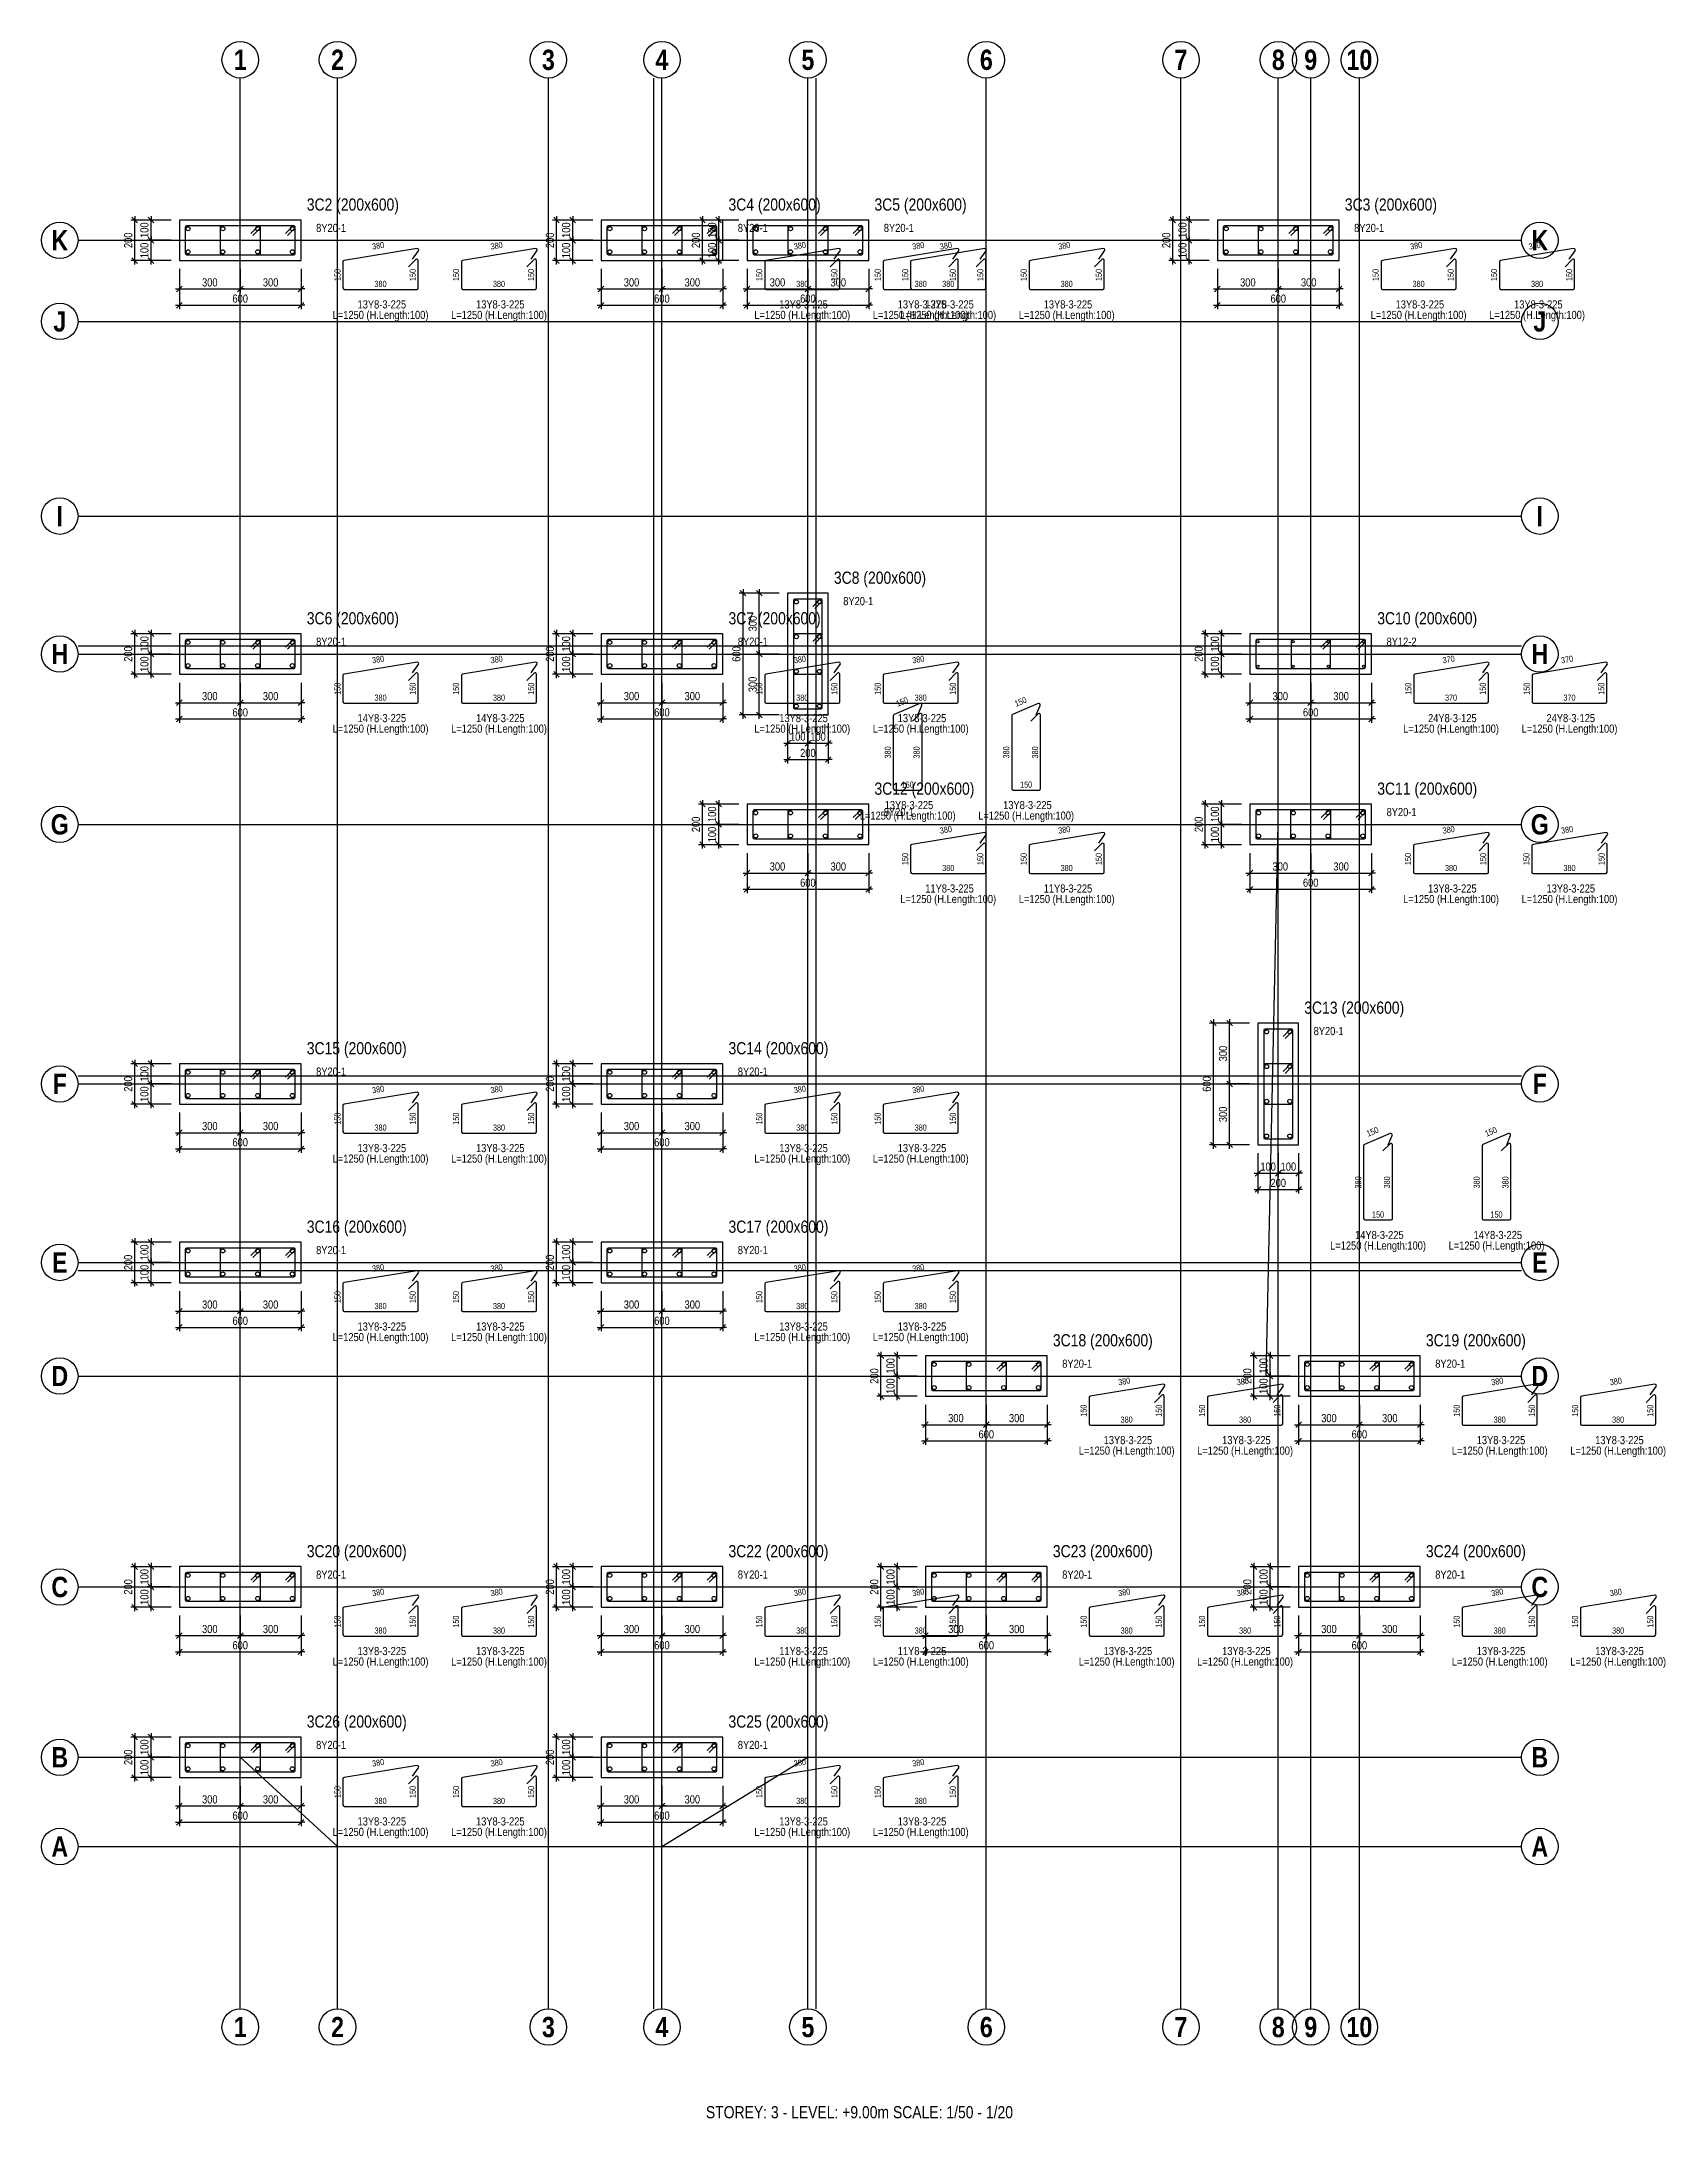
# Model space of a CAD drawing. Extents: x 0 to 206258, y -403073 to 0.
# Drawn here: x 77711 to 97736, y -83940 to -58338 of the extents above; entities that cross this region are included whole.
import ezdxf
from ezdxf.enums import TextEntityAlignment as Align
from ezdxf.lldxf.tags import DXFTag

# ---------------------------------------------------------------- set-up
doc = ezdxf.new("R2010")
doc.units = 0
doc.header["$LTSCALE"] = 1000
for name, color, linetype in [('Axis Circle(Dir 1)', 150, 'Continuous'), ('Axis Circle(Dir 2)', 150, 'Continuous'), ('Axis Label(Dir 1)', 7, 'Continuous'), ('Axis Label(Dir 2)', 7, 'Continuous'), ('Axis Line(Dir 1)', 8, 'CENTER2'), ('Axis Line(Dir 2)', 150, 'CENTER2'), ('Column Line(D)', 1, 'Continuous'), ('Dimension Line', 5, 'Continuous'), ('Link Line', 3, 'Continuous'), ('Quantity Table Title', 1, 'Continuous'), ('Rebar Length Text', 8, 'Continuous'), ('Rebar Line', 7, 'Continuous'), ('Top Rebar Label', 6, 'Continuous')]:
    doc.layers.add(name, color=color, linetype=linetype)
for name, color, linetype, true_color in [('Column Label(D)', 12, 'Continuous', 0xbd0000), ('Ghost Axis Line', 254, 'Continuous', 0xbebebe), ('Link Label', 94, 'Continuous', 0x008100), ('Link Length Text', 94, 'Continuous', 0x008100)]:
    doc.layers.add(name, color=color, linetype=linetype, true_color=true_color)
doc.styles.add('Axis Label(Dir 1)', font='ARIALNB.TTF', dxfattribs={"height": 250})
doc.styles.add('Axis Label(Dir 2)', font='ARIALNB.TTF', dxfattribs={"height": 250})
doc.styles.add('Column Label(D)', font='ARIALN.TTF', dxfattribs={"height": 150})
doc.styles.add('Dimension Text', font='ARIALN.TTF', dxfattribs={"height": 100})
doc.styles.add('Link Label', font='ARIALN.TTF', dxfattribs={"height": 100})
doc.styles.add('Link Length Text', font='ARIALN.TTF', dxfattribs={"height": 100})
doc.styles.add('Quantity Table Title', font='ARIALN.TTF', dxfattribs={"height": 150})
doc.styles.add('Rebar Length Text', font='ARIALN.TTF', dxfattribs={"height": 75})
doc.styles.add('Top Rebar Label', font='ARIALN.TTF', dxfattribs={"height": 100})
tags = doc.linetypes.add('CENTER2', pattern=[1.125, 0.75, -0.125, 0.125, -0.125]).pattern_tags.tags
tags[10:11] = [DXFTag(74, 4), DXFTag(75, 0), DXFTag(340, '0'), DXFTag(46, 0.0), DXFTag(50, 0.0), DXFTag(44, 0.0), DXFTag(45, 0.0)]
tags[8:9] = [DXFTag(74, 4), DXFTag(75, 0), DXFTag(340, '0'), DXFTag(46, 0.0), DXFTag(50, 0.0), DXFTag(44, 0.0), DXFTag(45, 0.0)]
tags[6:7] = [DXFTag(74, 4), DXFTag(75, 0), DXFTag(340, '0'), DXFTag(46, 0.0), DXFTag(50, 0.0), DXFTag(44, 0.0), DXFTag(45, 0.0)]
tags[4:5] = [DXFTag(74, 4), DXFTag(75, 0), DXFTag(340, '0'), DXFTag(46, 0.0), DXFTag(50, 0.0), DXFTag(44, 0.0), DXFTag(45, 0.0)]
doc.dimstyles.new('COLUMNAPP', dxfattribs={"dimtxt": 100, "dimasz": 30, "dimexe": 48.3, "dimexo": 103.5, "dimgap": 30, "dimtad": 1, "dimtoh": 1, "dimdec": 1, "dimlfac": 0.4, "dimdsep": 46, "dimtxsty": 'Dimension Text', "dimblk": 'PCDIM_TICK', "dimcen": 0.09, "dimclrd": 5, "dimclre": 5, "dimclrt": 5, "dimadec": 1, "dimazin": 0, "dimtp": 1, "dimtm": 1, "dimtfac": 1, "dimtdec": 4, "dimtofl": 0, "dimtmove": 0, "dimatfit": 3, "dimfxl": 1, "dimtolj": 1, "dimtzin": 0, "dimarcsym": 0})

msp = doc.modelspace()

# ---------------------------------------------------------------- texts
at = {"layer": 'Axis Label(Dir 1)', "transparency": 33554687, "style": 'Axis Label(Dir 1)'}
for s, p in [('K', (77936.095, -60787.707)), ('K', (96186.095, -60787.707)), ('J', (77936.095, -61787.707)), ('J', (96186.095, -61787.707)), ('I', (77936.095, -64187.707)), ('I', (96186.095, -64187.707)), ('H', (77936.095, -65887.707)), ('H', (96186.095, -65887.707)), ('G', (77936.095, -67987.707)), ('G', (96186.095, -67987.707)), ('F', (77936.095, -71187.707)), ('F', (96186.095, -71187.707)), ('E', (77936.095, -73387.707)), ('E', (96186.095, -73387.707)), ('D', (77936.095, -74787.707)), ('D', (96186.095, -74787.707)), ('C', (77936.095, -77387.707)), ('C', (96186.095, -77387.707)), ('B', (77936.095, -79487.707)), ('B', (96186.095, -79487.707)), ('A', (77936.095, -80587.707)), ('A', (96186.095, -80587.707))]:
    msp.add_text(s, height=250, dxfattribs=at).set_placement(p, align=Align.MIDDLE_CENTER)
at = {"layer": 'Axis Label(Dir 2)', "transparency": 33554687, "style": 'Axis Label(Dir 2)'}
for s, p in [('1', (80161.095, -58562.707)), ('2', (81361.095, -58562.707)), ('3', (83961.095, -58562.707)), ('4', (85361.095, -58562.707)), ('5', (87161.095, -58562.707)), ('6', (89361.095, -58562.707)), ('7', (91761.095, -58562.707)), ('8', (92961.095, -58562.707)), ('9', (93361.095, -58562.707)), ('10', (93961.095, -58562.707)), ('1', (80161.095, -82812.707)), ('2', (81361.095, -82812.707)), ('3', (83961.095, -82812.707)), ('4', (85361.095, -82812.707)), ('5', (87161.095, -82812.707)), ('6', (89361.095, -82812.707)), ('7', (91761.095, -82812.707)), ('8', (92961.095, -82812.707)), ('9', (93361.095, -82812.707)), ('10', (93961.095, -82812.707))]:
    msp.add_text(s, height=250, dxfattribs=at).set_placement(p, align=Align.MIDDLE_CENTER)
at = {"layer": 'Column Label(D)', "transparency": 33554687, "style": 'Column Label(D)'}
for s, p in [('3C2 (200x600)', (80981.805, -60466.996)), ('3C4 (200x600)', (86181.805, -60466.996)), ('3C5 (200x600)', (87981.805, -60466.996)), ('3C3 (200x600)', (93781.805, -60466.996)), ('3C8 (200x600)', (87481.805, -65066.996)), ('3C6 (200x600)', (80981.805, -65566.996)), ('3C7 (200x600)', (86181.805, -65566.996)), ('3C10 (200x600)', (94181.805, -65566.996)), ('3C12 (200x600)', (87981.805, -67666.996)), ('3C11 (200x600)', (94181.805, -67666.996)), ('3C13 (200x600)', (93281.805, -70366.996)), ('3C15 (200x600)', (80981.805, -70866.996)), ('3C14 (200x600)', (86181.805, -70866.996)), ('3C16 (200x600)', (80981.805, -73066.996)), ('3C17 (200x600)', (86181.805, -73066.996)), ('3C18 (200x600)', (90181.805, -74466.996)), ('3C19 (200x600)', (94781.805, -74466.996)), ('3C20 (200x600)', (80981.805, -77066.996)), ('3C22 (200x600)', (86181.805, -77066.996)), ('3C23 (200x600)', (90181.805, -77066.996)), ('3C24 (200x600)', (94781.805, -77066.996)), ('3C26 (200x600)', (80981.805, -79166.996)), ('3C25 (200x600)', (86181.805, -79166.996))]:
    msp.add_text(s, height=150, dxfattribs=at).set_placement(p, align=Align.BOTTOM_LEFT)
at = {"layer": 'Link Label', "transparency": 33554687, "style": 'Link Label'}
for s, p in [(' 13Y8-3-225', (81891.389, -61627.707)), (' 13Y8-3-225', (83351.979, -61627.707)), (' 13Y8-3-225', (87091.389, -61627.707)), (' 13Y8-3-225', (88551.979, -61627.707)), (' 13Y8-3-225', (88891.389, -61627.707)), (' 13Y8-3-225', (90351.979, -61627.707)), (' 13Y8-3-225', (94691.389, -61627.707)), (' 13Y8-3-225', (96151.979, -61627.707)), (' 14Y8-3-225', (81891.389, -66727.707)), (' 14Y8-3-225', (83351.979, -66727.707)), (' 13Y8-3-225', (87091.389, -66727.707)), (' 13Y8-3-225', (88551.979, -66727.707)), (' 24Y8-3-125', (95091.389, -66727.707)), (' 24Y8-3-125', (96551.979, -66727.707)), (' 13Y8-3-225', (88391.389, -67799.374)), (' 13Y8-3-225', (89851.979, -67799.374)), (' 11Y8-3-225', (88891.389, -68827.707)), (' 11Y8-3-225', (90351.979, -68827.707)), (' 13Y8-3-225', (95091.389, -68827.707)), (' 13Y8-3-225', (96551.979, -68827.707)), (' 13Y8-3-225', (81891.389, -72027.707)), (' 13Y8-3-225', (83351.979, -72027.707)), (' 13Y8-3-225', (87091.389, -72027.707)), (' 13Y8-3-225', (88551.979, -72027.707)), (' 14Y8-3-225', (94191.389, -73099.374)), (' 14Y8-3-225', (95651.979, -73099.374)), (' 13Y8-3-225', (81891.389, -74227.707)), (' 13Y8-3-225', (83351.979, -74227.707)), (' 13Y8-3-225', (87091.389, -74227.707)), (' 13Y8-3-225', (88551.979, -74227.707)), (' 13Y8-3-225', (91091.389, -75627.707)), (' 13Y8-3-225', (92551.979, -75627.707)), (' 13Y8-3-225', (95691.389, -75627.707)), (' 13Y8-3-225', (97151.979, -75627.707)), (' 13Y8-3-225', (81891.389, -78227.707)), (' 13Y8-3-225', (83351.979, -78227.707)), (' 11Y8-3-225', (87091.389, -78227.707)), (' 11Y8-3-225', (88551.979, -78227.707)), (' 13Y8-3-225', (91091.389, -78227.707)), (' 13Y8-3-225', (92551.979, -78227.707)), (' 13Y8-3-225', (95691.389, -78227.707)), (' 13Y8-3-225', (97151.979, -78227.707)), (' 13Y8-3-225', (81891.389, -80327.707)), (' 13Y8-3-225', (83351.979, -80327.707)), (' 13Y8-3-225', (87091.389, -80327.707)), (' 13Y8-3-225', (88551.979, -80327.707))]:
    msp.add_text(s, height=100, dxfattribs=at).set_placement(p, align=Align.CENTER)
at = {"layer": 'Link Length Text', "transparency": 33554687, "style": 'Link Length Text'}
for p in [(81891.389, -61757.707), (83351.979, -61757.707), (87091.389, -61757.707), (88551.979, -61757.707), (88891.389, -61757.707), (90351.979, -61757.707), (94691.389, -61757.707), (96151.979, -61757.707), (81891.389, -66857.707), (83351.979, -66857.707), (87091.389, -66857.707), (88551.979, -66857.707), (95091.389, -66857.707), (96551.979, -66857.707), (88391.389, -67929.374), (89851.979, -67929.374), (88891.389, -68957.707), (90351.979, -68957.707), (95091.389, -68957.707), (96551.979, -68957.707), (81891.389, -72157.707), (83351.979, -72157.707), (87091.389, -72157.707), (88551.979, -72157.707), (94191.389, -73229.374), (95651.979, -73229.374), (81891.389, -74357.707), (83351.979, -74357.707), (87091.389, -74357.707), (88551.979, -74357.707), (91091.389, -75757.707), (92551.979, -75757.707), (95691.389, -75757.707), (97151.979, -75757.707), (81891.389, -78357.707), (83351.979, -78357.707), (87091.389, -78357.707), (88551.979, -78357.707), (91091.389, -78357.707), (92551.979, -78357.707), (95691.389, -78357.707), (97151.979, -78357.707), (81891.389, -80457.707), (83351.979, -80457.707), (87091.389, -80457.707), (88551.979, -80457.707)]:
    msp.add_text('L=1250 (H.Length:100)', height=100, dxfattribs=at).set_placement(p, align=Align.CENTER)
at = {"layer": 'Quantity Table Title', "transparency": 33554687, "style": 'Quantity Table Title'}
msp.add_text('STOREY: 3 - LEVEL: +9.00m SCALE: 1/50 - 1/20', height=150, dxfattribs=at).set_placement((87796.684, -83787.707), align=Align.TOP_CENTER)
at = {"layer": 'Rebar Length Text', "transparency": 33554687, "style": 'Rebar Length Text'}
for s, rotation, p in [('380', 9.1947432, (81867.729, -60891.537)), ('380', 9.1947432, (83328.319, -60891.537)), ('380', 9.1947432, (87067.729, -60891.537)), ('380', 9.1947432, (88528.319, -60891.537)), ('380', 9.1947432, (88867.729, -60891.537)), ('380', 9.1947432, (90328.318, -60891.537)), ('380', 9.1947432, (94667.729, -60891.537)), ('380', 9.1947432, (96128.318, -60891.537)), ('150', 90, (81398.056, -61215.207)), ('150', 90, (82324.723, -61215.207)), ('150', 90, (82858.646, -61215.207)), ('150', 90, (83785.313, -61215.207)), ('150', 90, (86598.056, -61215.207)), ('150', 90, (87524.723, -61215.207)), ('150', 90, (88058.646, -61215.207)), ('150', 90, (88398.056, -61215.207)), ('150', 90, (88985.313, -61215.207)), ('150', 90, (89324.723, -61215.207)), ('150', 90, (89858.646, -61215.207)), ('150', 90, (90785.312, -61215.207)), ('150', 90, (94198.056, -61215.207)), ('150', 90, (95124.723, -61215.207)), ('150', 90, (95658.646, -61215.207)), ('150', 90, (96585.312, -61215.207)), ('380', 9.1947432, (81867.729, -65991.537)), ('380', 9.1947432, (83328.319, -65991.537)), ('380', 9.1947432, (87067.729, -65991.537)), ('380', 9.1947432, (88528.319, -65991.537)), ('370', 9.2602215, (95067.566, -65991.591)), ('370', 9.2602215, (96528.156, -65991.591)), ('150', 90, (81398.056, -66315.207)), ('150', 90, (82324.723, -66315.207)), ('150', 90, (82858.646, -66315.207)), ('150', 90, (83785.313, -66315.207)), ('150', 90, (86598.056, -66315.207)), ('150', 90, (87524.723, -66315.207)), ('150', 90, (88058.646, -66315.207)), ('150', 90, (88985.313, -66315.207)), ('150', 90, (94601.389, -66315.207)), ('150', 90, (95521.389, -66315.207)), ('150', 90, (96061.979, -66315.207)), ('150', 90, (96981.979, -66315.207)), ('150', 22.9057699, (88337.611, -66510.431)), ('150', 22.9057699, (89798.2, -66510.43)), ('380', 90, (88183.889, -67101.041)), ('380', 90, (88538.889, -67101.041)), ('380', 90, (89644.479, -67101.04)), ('380', 90, (89999.479, -67101.04)), ('380', 9.1947432, (88867.729, -68091.537)), ('380', 9.1947432, (90328.318, -68091.537)), ('380', 9.1947432, (95067.729, -68091.537)), ('380', 9.1947432, (96528.318, -68091.537)), ('150', 90, (88398.056, -68415.207)), ('150', 90, (89324.723, -68415.207)), ('150', 90, (89858.646, -68415.207)), ('150', 90, (90785.312, -68415.207)), ('150', 90, (94598.056, -68415.207)), ('150', 90, (95524.723, -68415.207)), ('150', 90, (96058.646, -68415.207)), ('150', 90, (96985.312, -68415.207)), ('380', 9.1947432, (81867.729, -71291.537)), ('380', 9.1947432, (83328.319, -71291.537)), ('380', 9.1947432, (87067.729, -71291.537)), ('380', 9.1947432, (88528.319, -71291.537)), ('150', 90, (81398.056, -71615.207)), ('150', 90, (82324.723, -71615.207)), ('150', 90, (82858.646, -71615.207)), ('150', 90, (83785.313, -71615.207)), ('150', 90, (86598.056, -71615.207)), ('150', 90, (87524.723, -71615.207)), ('150', 90, (88058.646, -71615.207)), ('150', 90, (88985.313, -71615.207)), ('150', 22.9057699, (94137.611, -71810.431)), ('150', 22.9057699, (95598.2, -71810.43)), ('380', 90, (93983.889, -72401.041)), ('380', 90, (94338.889, -72401.041)), ('380', 90, (95444.479, -72401.04)), ('380', 90, (95799.479, -72401.04)), ('380', 9.1947432, (81867.729, -73491.537)), ('380', 9.1947432, (83328.319, -73491.537)), ('380', 9.1947432, (87067.729, -73491.537)), ('380', 9.1947432, (88528.319, -73491.537)), ('150', 90, (81398.056, -73815.207)), ('150', 90, (82324.723, -73815.207)), ('150', 90, (82858.646, -73815.207)), ('150', 90, (83785.313, -73815.207)), ('150', 90, (86598.056, -73815.207)), ('150', 90, (87524.723, -73815.207)), ('150', 90, (88058.646, -73815.207)), ('150', 90, (88985.313, -73815.207)), ('380', 9.1947432, (91067.729, -74891.537)), ('380', 9.1947432, (92528.318, -74891.537)), ('380', 9.1947432, (95667.729, -74891.537)), ('380', 9.1947432, (97128.318, -74891.537)), ('150', 90, (90598.056, -75215.207)), ('150', 90, (91524.723, -75215.207)), ('150', 90, (92058.646, -75215.207)), ('150', 90, (92985.312, -75215.207)), ('150', 90, (95198.056, -75215.207)), ('150', 90, (96124.723, -75215.207)), ('150', 90, (96658.646, -75215.207)), ('150', 90, (97585.312, -75215.207)), ('380', 9.1947432, (81867.729, -77491.537)), ('380', 9.1947432, (83328.319, -77491.537)), ('380', 9.1947432, (87067.729, -77491.537)), ('380', 9.1947432, (88528.319, -77491.537)), ('380', 9.1947432, (91067.729, -77491.537)), ('380', 9.1947432, (92528.318, -77491.537)), ('380', 9.1947432, (95667.729, -77491.537)), ('380', 9.1947432, (97128.318, -77491.537)), ('150', 90, (81398.056, -77815.207)), ('150', 90, (82324.723, -77815.207)), ('150', 90, (82858.646, -77815.207)), ('150', 90, (83785.313, -77815.207)), ('150', 90, (86598.056, -77815.207)), ('150', 90, (87524.723, -77815.207)), ('150', 90, (88058.646, -77815.207)), ('150', 90, (88985.313, -77815.207)), ('150', 90, (90598.056, -77815.207)), ('150', 90, (91524.723, -77815.207)), ('150', 90, (92058.646, -77815.207)), ('150', 90, (92985.312, -77815.207)), ('150', 90, (95198.056, -77815.207)), ('150', 90, (96124.723, -77815.207)), ('150', 90, (96658.646, -77815.207)), ('150', 90, (97585.312, -77815.207)), ('380', 9.1947432, (81867.729, -79591.537)), ('380', 9.1947432, (83328.319, -79591.537)), ('380', 9.1947432, (87067.729, -79591.537)), ('380', 9.1947432, (88528.319, -79591.537)), ('150', 90, (81398.056, -79915.207)), ('150', 90, (82324.723, -79915.207)), ('150', 90, (82858.646, -79915.207)), ('150', 90, (83785.313, -79915.207)), ('150', 90, (86598.056, -79915.207)), ('150', 90, (87524.723, -79915.207)), ('150', 90, (88058.646, -79915.207)), ('150', 90, (88985.313, -79915.207))]:
    msp.add_text(s, height=75, rotation=rotation, dxfattribs=at).set_placement(p, align=Align.CENTER)
for s, p in [('380', (81891.389, -61362.707)), ('380', (83351.979, -61362.707)), ('380', (87091.389, -61362.707)), ('380', (88551.979, -61362.707)), ('380', (88891.389, -61362.707)), ('380', (90351.979, -61362.707)), ('380', (94691.389, -61362.707)), ('380', (96151.979, -61362.707)), ('380', (81891.389, -66462.707)), ('380', (83351.979, -66462.707)), ('380', (87091.389, -66462.707)), ('380', (88551.979, -66462.707)), ('370', (95091.389, -66462.707)), ('370', (96551.979, -66462.707)), ('150', (88391.389, -67534.374)), ('150', (89851.979, -67534.374)), ('380', (88891.389, -68562.707)), ('380', (90351.979, -68562.707)), ('380', (95091.389, -68562.707)), ('380', (96551.979, -68562.707)), ('380', (81891.389, -71762.707)), ('380', (83351.979, -71762.707)), ('380', (87091.389, -71762.707)), ('380', (88551.979, -71762.707)), ('150', (94191.389, -72834.374)), ('150', (95651.979, -72834.374)), ('380', (81891.389, -73962.707)), ('380', (83351.979, -73962.707)), ('380', (87091.389, -73962.707)), ('380', (88551.979, -73962.707)), ('380', (91091.389, -75362.707)), ('380', (92551.979, -75362.707)), ('380', (95691.389, -75362.707)), ('380', (97151.979, -75362.707)), ('380', (81891.389, -77962.707)), ('380', (83351.979, -77962.707)), ('380', (87091.389, -77962.707)), ('380', (88551.979, -77962.707)), ('380', (91091.389, -77962.707)), ('380', (92551.979, -77962.707)), ('380', (95691.389, -77962.707)), ('380', (97151.979, -77962.707)), ('380', (81891.389, -80062.707)), ('380', (83351.979, -80062.707)), ('380', (87091.389, -80062.707)), ('380', (88551.979, -80062.707))]:
    msp.add_text(s, height=75, dxfattribs=at).set_placement(p, align=Align.CENTER)
at = {"layer": 'Top Rebar Label', "transparency": 33554687, "style": 'Top Rebar Label'}
for s, p in [(' 8Y20-1', (81065.139, -60715.433)), (' 8Y20-1', (86265.139, -60715.433)), (' 8Y20-1', (88065.139, -60715.433)), (' 8Y20-1', (93865.139, -60715.433)), (' 8Y20-1', (87565.139, -65315.433)), (' 8Y20-1', (81065.139, -65815.433)), (' 8Y20-1', (86265.139, -65815.433)), (' 8Y12-2', (94265.139, -65815.433)), (' 8Y20-1', (88065.139, -67915.433)), (' 8Y20-1', (94265.139, -67915.433)), (' 8Y20-1', (93365.139, -70615.433)), (' 8Y20-1', (81065.139, -71115.433)), (' 8Y20-1', (86265.139, -71115.433)), (' 8Y20-1', (81065.139, -73315.433)), (' 8Y20-1', (86265.139, -73315.433)), (' 8Y20-1', (90265.139, -74715.433)), (' 8Y20-1', (94865.139, -74715.433)), (' 8Y20-1', (81065.139, -77315.433)), (' 8Y20-1', (86265.139, -77315.433)), (' 8Y20-1', (90265.139, -77315.433)), (' 8Y20-1', (94865.139, -77315.433)), (' 8Y20-1', (81065.139, -79415.433)), (' 8Y20-1', (86265.139, -79415.433))]:
    msp.add_text(s, height=100, dxfattribs=at).set_placement(p, align=Align.BOTTOM_LEFT)

# ---------------------------------------------------------------- blocks, each defined once
blk = doc.blocks.new('PCDIM_TICK')
at = {"layer": 'Dimension Line', "color": 0, "transparency": 33554687}
for p, q in [((1.15, 1.15), (-1.15, -1.15)), ((1.61, 0), (0, 0))]:
    blk.add_line(p, q, dxfattribs=at)
blk = doc.blocks.new('*U1575')
at = {"layer": 'Dimension Line', "color": 5, "true_color": 0x0000ff, "transparency": 16777216}
for p, q in [((92211, -61141), (92211, -61436)), ((92961, -61141), (92961, -61436)), ((92211, -61388), (92961, -61388))]:
    blk.add_line(p, q, dxfattribs=at)
at = {"layer": 'Dimension Line', "color": 5, "true_color": 0x0000ff, "transparency": 16777216, "xscale": 30, "yscale": 30, "rotation": 180.0000000000004}
blk.add_blockref('PCDIM_TICK', (92211, -61388), dxfattribs=at)
at = {"layer": 'Dimension Line', "color": 5, "true_color": 0x0000ff, "transparency": 16777216, "xscale": 30, "yscale": 30}
blk.add_blockref('PCDIM_TICK', (92961, -61388), dxfattribs=at)
at = {"layer": 'Dimension Line', "color": 5, "true_color": 0x0000ff, "transparency": 16777216, "insert": (92586, -61358), "char_height": 100, "width": 181.5, "attachment_point": 8, "style": 'Dimension Text'}
blk.add_mtext('300', dxfattribs=at)
blk = doc.blocks.new('*U1576')
at = {"layer": 'Dimension Line', "color": 5, "true_color": 0x0000ff, "transparency": 16777216}
for p, q in [((92961, -61141), (92961, -61436)), ((93711, -61141), (93711, -61436)), ((92961, -61388), (93711, -61388))]:
    blk.add_line(p, q, dxfattribs=at)
at = {"layer": 'Dimension Line', "color": 5, "true_color": 0x0000ff, "transparency": 16777216, "xscale": 30, "yscale": 30, "rotation": 180.0000000000004}
blk.add_blockref('PCDIM_TICK', (92961, -61388), dxfattribs=at)
at = {"layer": 'Dimension Line', "color": 5, "true_color": 0x0000ff, "transparency": 16777216, "xscale": 30, "yscale": 30}
blk.add_blockref('PCDIM_TICK', (93711, -61388), dxfattribs=at)
at = {"layer": 'Dimension Line', "color": 5, "true_color": 0x0000ff, "transparency": 16777216, "insert": (93336, -61358), "char_height": 100, "width": 181.5, "attachment_point": 8, "style": 'Dimension Text'}
blk.add_mtext('300', dxfattribs=at)
blk = doc.blocks.new('*U1577')
at = {"layer": 'Dimension Line', "color": 5, "true_color": 0x0000ff, "transparency": 16777216}
for p, q in [((92211, -61141), (92211, -61636)), ((93711, -61141), (93711, -61636)), ((92211, -61588), (93711, -61588))]:
    blk.add_line(p, q, dxfattribs=at)
at = {"layer": 'Dimension Line', "color": 5, "true_color": 0x0000ff, "transparency": 16777216, "xscale": 30, "yscale": 30, "rotation": 180.0000000000004}
blk.add_blockref('PCDIM_TICK', (92211, -61588), dxfattribs=at)
at = {"layer": 'Dimension Line', "color": 5, "true_color": 0x0000ff, "transparency": 16777216, "xscale": 30, "yscale": 30}
blk.add_blockref('PCDIM_TICK', (93711, -61588), dxfattribs=at)
at = {"layer": 'Dimension Line', "color": 5, "true_color": 0x0000ff, "transparency": 16777216, "insert": (92961, -61558), "char_height": 100, "width": 181.97, "attachment_point": 8, "style": 'Dimension Text'}
blk.add_mtext('600', dxfattribs=at)
blk = doc.blocks.new('*U1578')
at = {"layer": 'Dimension Line', "color": 5, "true_color": 0x0000ff, "transparency": 16777216}
for p, q in [((92108, -60788), (91813, -60788)), ((91861, -61038), (91861, -60788)), ((92108, -61038), (91813, -61038))]:
    blk.add_line(p, q, dxfattribs=at)
at = {"layer": 'Dimension Line', "color": 5, "true_color": 0x0000ff, "transparency": 16777216, "xscale": 30, "yscale": 30}
for p, rotation in [((91861, -60788), 89.99999999999447), ((91861, -61038), 269.9999999999834)]:
    blk.add_blockref('PCDIM_TICK', p, dxfattribs=dict(at, rotation=rotation))
at = {"layer": 'Dimension Line', "color": 5, "true_color": 0x0000ff, "transparency": 16777216, "insert": (91831, -60913), "char_height": 100, "width": 173.93, "attachment_point": 8, "rotation": 90, "style": 'Dimension Text'}
blk.add_mtext('100', dxfattribs=at)
blk = doc.blocks.new('*U1579')
at = {"layer": 'Dimension Line', "color": 5, "true_color": 0x0000ff, "transparency": 16777216}
for p, q in [((92108, -60538), (91813, -60538)), ((91861, -60788), (91861, -60538)), ((92108, -60788), (91813, -60788))]:
    blk.add_line(p, q, dxfattribs=at)
at = {"layer": 'Dimension Line', "color": 5, "true_color": 0x0000ff, "transparency": 16777216, "xscale": 30, "yscale": 30}
for p, rotation in [((91861, -60538), 89.99999999999447), ((91861, -60788), 269.9999999999834)]:
    blk.add_blockref('PCDIM_TICK', p, dxfattribs=dict(at, rotation=rotation))
at = {"layer": 'Dimension Line', "color": 5, "true_color": 0x0000ff, "transparency": 16777216, "insert": (91831, -60663), "char_height": 100, "width": 173.93, "attachment_point": 8, "rotation": 90, "style": 'Dimension Text'}
blk.add_mtext('100', dxfattribs=at)
blk = doc.blocks.new('*U1580')
at = {"layer": 'Dimension Line', "color": 5, "true_color": 0x0000ff, "transparency": 16777216}
for p, q in [((92108, -60538), (91613, -60538)), ((91661, -61038), (91661, -60538)), ((92108, -61038), (91613, -61038))]:
    blk.add_line(p, q, dxfattribs=at)
at = {"layer": 'Dimension Line', "color": 5, "true_color": 0x0000ff, "transparency": 16777216, "xscale": 30, "yscale": 30}
for p, rotation in [((91661, -60538), 89.99999999999447), ((91661, -61038), 269.9999999999834)]:
    blk.add_blockref('PCDIM_TICK', p, dxfattribs=dict(at, rotation=rotation))
at = {"layer": 'Dimension Line', "color": 5, "true_color": 0x0000ff, "transparency": 16777216, "insert": (91631, -60788), "char_height": 100, "width": 182.77, "attachment_point": 8, "rotation": 90, "style": 'Dimension Text'}
blk.add_mtext('200', dxfattribs=at)
blk = doc.blocks.new('*U1581')
at = {"layer": 'Dimension Line', "color": 5, "true_color": 0x0000ff, "transparency": 16777216}
for p, q in [((84611, -61141), (84611, -61436)), ((85361, -61141), (85361, -61436)), ((84611, -61388), (85361, -61388))]:
    blk.add_line(p, q, dxfattribs=at)
at = {"layer": 'Dimension Line', "color": 5, "true_color": 0x0000ff, "transparency": 16777216, "xscale": 30, "yscale": 30, "rotation": 180.0000000000004}
blk.add_blockref('PCDIM_TICK', (84611, -61388), dxfattribs=at)
at = {"layer": 'Dimension Line', "color": 5, "true_color": 0x0000ff, "transparency": 16777216, "xscale": 30, "yscale": 30}
blk.add_blockref('PCDIM_TICK', (85361, -61388), dxfattribs=at)
at = {"layer": 'Dimension Line', "color": 5, "true_color": 0x0000ff, "transparency": 16777216, "insert": (84986, -61358), "char_height": 100, "width": 181.5, "attachment_point": 8, "style": 'Dimension Text'}
blk.add_mtext('300', dxfattribs=at)
blk = doc.blocks.new('*U1582')
at = {"layer": 'Dimension Line', "color": 5, "true_color": 0x0000ff, "transparency": 16777216}
for p, q in [((85361, -61141), (85361, -61436)), ((86111, -61141), (86111, -61436)), ((85361, -61388), (86111, -61388))]:
    blk.add_line(p, q, dxfattribs=at)
at = {"layer": 'Dimension Line', "color": 5, "true_color": 0x0000ff, "transparency": 16777216, "xscale": 30, "yscale": 30, "rotation": 180.0000000000004}
blk.add_blockref('PCDIM_TICK', (85361, -61388), dxfattribs=at)
at = {"layer": 'Dimension Line', "color": 5, "true_color": 0x0000ff, "transparency": 16777216, "xscale": 30, "yscale": 30}
blk.add_blockref('PCDIM_TICK', (86111, -61388), dxfattribs=at)
at = {"layer": 'Dimension Line', "color": 5, "true_color": 0x0000ff, "transparency": 16777216, "insert": (85736, -61358), "char_height": 100, "width": 181.5, "attachment_point": 8, "style": 'Dimension Text'}
blk.add_mtext('300', dxfattribs=at)
blk = doc.blocks.new('*U1583')
at = {"layer": 'Dimension Line', "color": 5, "true_color": 0x0000ff, "transparency": 16777216}
for p, q in [((84611, -61141), (84611, -61636)), ((86111, -61141), (86111, -61636)), ((84611, -61588), (86111, -61588))]:
    blk.add_line(p, q, dxfattribs=at)
at = {"layer": 'Dimension Line', "color": 5, "true_color": 0x0000ff, "transparency": 16777216, "xscale": 30, "yscale": 30, "rotation": 180.0000000000004}
blk.add_blockref('PCDIM_TICK', (84611, -61588), dxfattribs=at)
at = {"layer": 'Dimension Line', "color": 5, "true_color": 0x0000ff, "transparency": 16777216, "xscale": 30, "yscale": 30}
blk.add_blockref('PCDIM_TICK', (86111, -61588), dxfattribs=at)
at = {"layer": 'Dimension Line', "color": 5, "true_color": 0x0000ff, "transparency": 16777216, "insert": (85361, -61558), "char_height": 100, "width": 181.97, "attachment_point": 8, "style": 'Dimension Text'}
blk.add_mtext('600', dxfattribs=at)
blk = doc.blocks.new('*U1584')
at = {"layer": 'Dimension Line', "color": 5, "true_color": 0x0000ff, "transparency": 16777216}
for p, q in [((84508, -60788), (84213, -60788)), ((84261, -61038), (84261, -60788)), ((84508, -61038), (84213, -61038))]:
    blk.add_line(p, q, dxfattribs=at)
at = {"layer": 'Dimension Line', "color": 5, "true_color": 0x0000ff, "transparency": 16777216, "xscale": 30, "yscale": 30}
for p, rotation in [((84261, -60788), 89.99999999999447), ((84261, -61038), 269.9999999999834)]:
    blk.add_blockref('PCDIM_TICK', p, dxfattribs=dict(at, rotation=rotation))
at = {"layer": 'Dimension Line', "color": 5, "true_color": 0x0000ff, "transparency": 16777216, "insert": (84231, -60913), "char_height": 100, "width": 173.93, "attachment_point": 8, "rotation": 90, "style": 'Dimension Text'}
blk.add_mtext('100', dxfattribs=at)
blk = doc.blocks.new('*U1585')
at = {"layer": 'Dimension Line', "color": 5, "true_color": 0x0000ff, "transparency": 16777216}
for p, q in [((84508, -60538), (84213, -60538)), ((84261, -60788), (84261, -60538)), ((84508, -60788), (84213, -60788))]:
    blk.add_line(p, q, dxfattribs=at)
at = {"layer": 'Dimension Line', "color": 5, "true_color": 0x0000ff, "transparency": 16777216, "xscale": 30, "yscale": 30}
for p, rotation in [((84261, -60538), 89.99999999999447), ((84261, -60788), 269.9999999999834)]:
    blk.add_blockref('PCDIM_TICK', p, dxfattribs=dict(at, rotation=rotation))
at = {"layer": 'Dimension Line', "color": 5, "true_color": 0x0000ff, "transparency": 16777216, "insert": (84231, -60663), "char_height": 100, "width": 173.93, "attachment_point": 8, "rotation": 90, "style": 'Dimension Text'}
blk.add_mtext('100', dxfattribs=at)
blk = doc.blocks.new('*U1586')
at = {"layer": 'Dimension Line', "color": 5, "true_color": 0x0000ff, "transparency": 16777216}
for p, q in [((84508, -60538), (84013, -60538)), ((84061, -61038), (84061, -60538)), ((84508, -61038), (84013, -61038))]:
    blk.add_line(p, q, dxfattribs=at)
at = {"layer": 'Dimension Line', "color": 5, "true_color": 0x0000ff, "transparency": 16777216, "xscale": 30, "yscale": 30}
for p, rotation in [((84061, -60538), 89.99999999999447), ((84061, -61038), 269.9999999999834)]:
    blk.add_blockref('PCDIM_TICK', p, dxfattribs=dict(at, rotation=rotation))
at = {"layer": 'Dimension Line', "color": 5, "true_color": 0x0000ff, "transparency": 16777216, "insert": (84031, -60788), "char_height": 100, "width": 182.77, "attachment_point": 8, "rotation": 90, "style": 'Dimension Text'}
blk.add_mtext('200', dxfattribs=at)
blk = doc.blocks.new('*U1587')
at = {"layer": 'Dimension Line', "color": 5, "true_color": 0x0000ff, "transparency": 16777216}
for p, q in [((86411, -61141), (86411, -61436)), ((87161, -61141), (87161, -61436)), ((86411, -61388), (87161, -61388))]:
    blk.add_line(p, q, dxfattribs=at)
at = {"layer": 'Dimension Line', "color": 5, "true_color": 0x0000ff, "transparency": 16777216, "xscale": 30, "yscale": 30, "rotation": 180.0000000000004}
blk.add_blockref('PCDIM_TICK', (86411, -61388), dxfattribs=at)
at = {"layer": 'Dimension Line', "color": 5, "true_color": 0x0000ff, "transparency": 16777216, "xscale": 30, "yscale": 30}
blk.add_blockref('PCDIM_TICK', (87161, -61388), dxfattribs=at)
at = {"layer": 'Dimension Line', "color": 5, "true_color": 0x0000ff, "transparency": 16777216, "insert": (86786, -61358), "char_height": 100, "width": 181.5, "attachment_point": 8, "style": 'Dimension Text'}
blk.add_mtext('300', dxfattribs=at)
blk = doc.blocks.new('*U1588')
at = {"layer": 'Dimension Line', "color": 5, "true_color": 0x0000ff, "transparency": 16777216}
for p, q in [((87161, -61141), (87161, -61436)), ((87911, -61141), (87911, -61436)), ((87161, -61388), (87911, -61388))]:
    blk.add_line(p, q, dxfattribs=at)
at = {"layer": 'Dimension Line', "color": 5, "true_color": 0x0000ff, "transparency": 16777216, "xscale": 30, "yscale": 30, "rotation": 180.0000000000004}
blk.add_blockref('PCDIM_TICK', (87161, -61388), dxfattribs=at)
at = {"layer": 'Dimension Line', "color": 5, "true_color": 0x0000ff, "transparency": 16777216, "xscale": 30, "yscale": 30}
blk.add_blockref('PCDIM_TICK', (87911, -61388), dxfattribs=at)
at = {"layer": 'Dimension Line', "color": 5, "true_color": 0x0000ff, "transparency": 16777216, "insert": (87536, -61358), "char_height": 100, "width": 181.5, "attachment_point": 8, "style": 'Dimension Text'}
blk.add_mtext('300', dxfattribs=at)
blk = doc.blocks.new('*U1589')
at = {"layer": 'Dimension Line', "color": 5, "true_color": 0x0000ff, "transparency": 16777216}
for p, q in [((86411, -61141), (86411, -61636)), ((87911, -61141), (87911, -61636)), ((86411, -61588), (87911, -61588))]:
    blk.add_line(p, q, dxfattribs=at)
at = {"layer": 'Dimension Line', "color": 5, "true_color": 0x0000ff, "transparency": 16777216, "xscale": 30, "yscale": 30, "rotation": 180.0000000000004}
blk.add_blockref('PCDIM_TICK', (86411, -61588), dxfattribs=at)
at = {"layer": 'Dimension Line', "color": 5, "true_color": 0x0000ff, "transparency": 16777216, "xscale": 30, "yscale": 30}
blk.add_blockref('PCDIM_TICK', (87911, -61588), dxfattribs=at)
at = {"layer": 'Dimension Line', "color": 5, "true_color": 0x0000ff, "transparency": 16777216, "insert": (87161, -61558), "char_height": 100, "width": 181.97, "attachment_point": 8, "style": 'Dimension Text'}
blk.add_mtext('600', dxfattribs=at)
blk = doc.blocks.new('*U1590')
at = {"layer": 'Dimension Line', "color": 5, "true_color": 0x0000ff, "transparency": 16777216}
for p, q in [((86308, -60788), (86013, -60788)), ((86061, -61038), (86061, -60788)), ((86308, -61038), (86013, -61038))]:
    blk.add_line(p, q, dxfattribs=at)
at = {"layer": 'Dimension Line', "color": 5, "true_color": 0x0000ff, "transparency": 16777216, "xscale": 30, "yscale": 30}
for p, rotation in [((86061, -60788), 89.99999999999447), ((86061, -61038), 269.9999999999834)]:
    blk.add_blockref('PCDIM_TICK', p, dxfattribs=dict(at, rotation=rotation))
at = {"layer": 'Dimension Line', "color": 5, "true_color": 0x0000ff, "transparency": 16777216, "insert": (86031, -60913), "char_height": 100, "width": 173.93, "attachment_point": 8, "rotation": 90, "style": 'Dimension Text'}
blk.add_mtext('100', dxfattribs=at)
blk = doc.blocks.new('*U1591')
at = {"layer": 'Dimension Line', "color": 5, "true_color": 0x0000ff, "transparency": 16777216}
for p, q in [((86308, -60538), (86013, -60538)), ((86061, -60788), (86061, -60538)), ((86308, -60788), (86013, -60788))]:
    blk.add_line(p, q, dxfattribs=at)
at = {"layer": 'Dimension Line', "color": 5, "true_color": 0x0000ff, "transparency": 16777216, "xscale": 30, "yscale": 30}
for p, rotation in [((86061, -60538), 89.99999999999447), ((86061, -60788), 269.9999999999834)]:
    blk.add_blockref('PCDIM_TICK', p, dxfattribs=dict(at, rotation=rotation))
at = {"layer": 'Dimension Line', "color": 5, "true_color": 0x0000ff, "transparency": 16777216, "insert": (86031, -60663), "char_height": 100, "width": 173.93, "attachment_point": 8, "rotation": 90, "style": 'Dimension Text'}
blk.add_mtext('100', dxfattribs=at)
blk = doc.blocks.new('*U1592')
at = {"layer": 'Dimension Line', "color": 5, "true_color": 0x0000ff, "transparency": 16777216}
for p, q in [((86308, -60538), (85813, -60538)), ((85861, -61038), (85861, -60538)), ((86308, -61038), (85813, -61038))]:
    blk.add_line(p, q, dxfattribs=at)
at = {"layer": 'Dimension Line', "color": 5, "true_color": 0x0000ff, "transparency": 16777216, "xscale": 30, "yscale": 30}
for p, rotation in [((85861, -60538), 89.99999999999447), ((85861, -61038), 269.9999999999834)]:
    blk.add_blockref('PCDIM_TICK', p, dxfattribs=dict(at, rotation=rotation))
at = {"layer": 'Dimension Line', "color": 5, "true_color": 0x0000ff, "transparency": 16777216, "insert": (85831, -60788), "char_height": 100, "width": 182.77, "attachment_point": 8, "rotation": 90, "style": 'Dimension Text'}
blk.add_mtext('200', dxfattribs=at)
blk = doc.blocks.new('*U1593')
at = {"layer": 'Dimension Line', "color": 5, "true_color": 0x0000ff, "transparency": 16777216}
for p, q in [((79411, -66241), (79411, -66536)), ((80161, -66241), (80161, -66536)), ((79411, -66488), (80161, -66488))]:
    blk.add_line(p, q, dxfattribs=at)
at = {"layer": 'Dimension Line', "color": 5, "true_color": 0x0000ff, "transparency": 16777216, "xscale": 30, "yscale": 30, "rotation": 180.0000000000004}
blk.add_blockref('PCDIM_TICK', (79411, -66488), dxfattribs=at)
at = {"layer": 'Dimension Line', "color": 5, "true_color": 0x0000ff, "transparency": 16777216, "xscale": 30, "yscale": 30}
blk.add_blockref('PCDIM_TICK', (80161, -66488), dxfattribs=at)
at = {"layer": 'Dimension Line', "color": 5, "true_color": 0x0000ff, "transparency": 16777216, "insert": (79786, -66458), "char_height": 100, "width": 181.5, "attachment_point": 8, "style": 'Dimension Text'}
blk.add_mtext('300', dxfattribs=at)
blk = doc.blocks.new('*U1594')
at = {"layer": 'Dimension Line', "color": 5, "true_color": 0x0000ff, "transparency": 16777216}
for p, q in [((80161, -66241), (80161, -66536)), ((80911, -66241), (80911, -66536)), ((80161, -66488), (80911, -66488))]:
    blk.add_line(p, q, dxfattribs=at)
at = {"layer": 'Dimension Line', "color": 5, "true_color": 0x0000ff, "transparency": 16777216, "xscale": 30, "yscale": 30, "rotation": 180.0000000000004}
blk.add_blockref('PCDIM_TICK', (80161, -66488), dxfattribs=at)
at = {"layer": 'Dimension Line', "color": 5, "true_color": 0x0000ff, "transparency": 16777216, "xscale": 30, "yscale": 30}
blk.add_blockref('PCDIM_TICK', (80911, -66488), dxfattribs=at)
at = {"layer": 'Dimension Line', "color": 5, "true_color": 0x0000ff, "transparency": 16777216, "insert": (80536, -66458), "char_height": 100, "width": 181.5, "attachment_point": 8, "style": 'Dimension Text'}
blk.add_mtext('300', dxfattribs=at)
blk = doc.blocks.new('*U1595')
at = {"layer": 'Dimension Line', "color": 5, "true_color": 0x0000ff, "transparency": 16777216}
for p, q in [((79411, -66241), (79411, -66736)), ((80911, -66241), (80911, -66736)), ((79411, -66688), (80911, -66688))]:
    blk.add_line(p, q, dxfattribs=at)
at = {"layer": 'Dimension Line', "color": 5, "true_color": 0x0000ff, "transparency": 16777216, "xscale": 30, "yscale": 30, "rotation": 180.0000000000004}
blk.add_blockref('PCDIM_TICK', (79411, -66688), dxfattribs=at)
at = {"layer": 'Dimension Line', "color": 5, "true_color": 0x0000ff, "transparency": 16777216, "xscale": 30, "yscale": 30}
blk.add_blockref('PCDIM_TICK', (80911, -66688), dxfattribs=at)
at = {"layer": 'Dimension Line', "color": 5, "true_color": 0x0000ff, "transparency": 16777216, "insert": (80161, -66658), "char_height": 100, "width": 181.97, "attachment_point": 8, "style": 'Dimension Text'}
blk.add_mtext('600', dxfattribs=at)
blk = doc.blocks.new('*U1596')
at = {"layer": 'Dimension Line', "color": 5, "true_color": 0x0000ff, "transparency": 16777216}
for p, q in [((79308, -65888), (79013, -65888)), ((79061, -66138), (79061, -65888)), ((79308, -66138), (79013, -66138))]:
    blk.add_line(p, q, dxfattribs=at)
at = {"layer": 'Dimension Line', "color": 5, "true_color": 0x0000ff, "transparency": 16777216, "xscale": 30, "yscale": 30}
for p, rotation in [((79061, -65888), 89.99999999999447), ((79061, -66138), 269.9999999999834)]:
    blk.add_blockref('PCDIM_TICK', p, dxfattribs=dict(at, rotation=rotation))
at = {"layer": 'Dimension Line', "color": 5, "true_color": 0x0000ff, "transparency": 16777216, "insert": (79031, -66013), "char_height": 100, "width": 173.93, "attachment_point": 8, "rotation": 90, "style": 'Dimension Text'}
blk.add_mtext('100', dxfattribs=at)
blk = doc.blocks.new('*U1597')
at = {"layer": 'Dimension Line', "color": 5, "true_color": 0x0000ff, "transparency": 16777216}
for p, q in [((79308, -65638), (79013, -65638)), ((79061, -65888), (79061, -65638)), ((79308, -65888), (79013, -65888))]:
    blk.add_line(p, q, dxfattribs=at)
at = {"layer": 'Dimension Line', "color": 5, "true_color": 0x0000ff, "transparency": 16777216, "xscale": 30, "yscale": 30}
for p, rotation in [((79061, -65638), 89.99999999999447), ((79061, -65888), 269.9999999999834)]:
    blk.add_blockref('PCDIM_TICK', p, dxfattribs=dict(at, rotation=rotation))
at = {"layer": 'Dimension Line', "color": 5, "true_color": 0x0000ff, "transparency": 16777216, "insert": (79031, -65763), "char_height": 100, "width": 173.93, "attachment_point": 8, "rotation": 90, "style": 'Dimension Text'}
blk.add_mtext('100', dxfattribs=at)
blk = doc.blocks.new('*U1598')
at = {"layer": 'Dimension Line', "color": 5, "true_color": 0x0000ff, "transparency": 16777216}
for p, q in [((79308, -65638), (78813, -65638)), ((78861, -66138), (78861, -65638)), ((79308, -66138), (78813, -66138))]:
    blk.add_line(p, q, dxfattribs=at)
at = {"layer": 'Dimension Line', "color": 5, "true_color": 0x0000ff, "transparency": 16777216, "xscale": 30, "yscale": 30}
for p, rotation in [((78861, -65638), 89.99999999999447), ((78861, -66138), 269.9999999999834)]:
    blk.add_blockref('PCDIM_TICK', p, dxfattribs=dict(at, rotation=rotation))
at = {"layer": 'Dimension Line', "color": 5, "true_color": 0x0000ff, "transparency": 16777216, "insert": (78831, -65888), "char_height": 100, "width": 182.77, "attachment_point": 8, "rotation": 90, "style": 'Dimension Text'}
blk.add_mtext('200', dxfattribs=at)
blk = doc.blocks.new('*U1599')
at = {"layer": 'Dimension Line', "color": 5, "true_color": 0x0000ff, "transparency": 16777216}
for p, q in [((84611, -66241), (84611, -66536)), ((85361, -66241), (85361, -66536)), ((84611, -66488), (85361, -66488))]:
    blk.add_line(p, q, dxfattribs=at)
at = {"layer": 'Dimension Line', "color": 5, "true_color": 0x0000ff, "transparency": 16777216, "xscale": 30, "yscale": 30, "rotation": 180.0000000000004}
blk.add_blockref('PCDIM_TICK', (84611, -66488), dxfattribs=at)
at = {"layer": 'Dimension Line', "color": 5, "true_color": 0x0000ff, "transparency": 16777216, "xscale": 30, "yscale": 30}
blk.add_blockref('PCDIM_TICK', (85361, -66488), dxfattribs=at)
at = {"layer": 'Dimension Line', "color": 5, "true_color": 0x0000ff, "transparency": 16777216, "insert": (84986, -66458), "char_height": 100, "width": 181.5, "attachment_point": 8, "style": 'Dimension Text'}
blk.add_mtext('300', dxfattribs=at)
blk = doc.blocks.new('*U1600')
at = {"layer": 'Dimension Line', "color": 5, "true_color": 0x0000ff, "transparency": 16777216}
for p, q in [((85361, -66241), (85361, -66536)), ((86111, -66241), (86111, -66536)), ((85361, -66488), (86111, -66488))]:
    blk.add_line(p, q, dxfattribs=at)
at = {"layer": 'Dimension Line', "color": 5, "true_color": 0x0000ff, "transparency": 16777216, "xscale": 30, "yscale": 30, "rotation": 180.0000000000004}
blk.add_blockref('PCDIM_TICK', (85361, -66488), dxfattribs=at)
at = {"layer": 'Dimension Line', "color": 5, "true_color": 0x0000ff, "transparency": 16777216, "xscale": 30, "yscale": 30}
blk.add_blockref('PCDIM_TICK', (86111, -66488), dxfattribs=at)
at = {"layer": 'Dimension Line', "color": 5, "true_color": 0x0000ff, "transparency": 16777216, "insert": (85736, -66458), "char_height": 100, "width": 181.5, "attachment_point": 8, "style": 'Dimension Text'}
blk.add_mtext('300', dxfattribs=at)
blk = doc.blocks.new('*U1601')
at = {"layer": 'Dimension Line', "color": 5, "true_color": 0x0000ff, "transparency": 16777216}
for p, q in [((84611, -66241), (84611, -66736)), ((86111, -66241), (86111, -66736)), ((84611, -66688), (86111, -66688))]:
    blk.add_line(p, q, dxfattribs=at)
at = {"layer": 'Dimension Line', "color": 5, "true_color": 0x0000ff, "transparency": 16777216, "xscale": 30, "yscale": 30, "rotation": 180.0000000000004}
blk.add_blockref('PCDIM_TICK', (84611, -66688), dxfattribs=at)
at = {"layer": 'Dimension Line', "color": 5, "true_color": 0x0000ff, "transparency": 16777216, "xscale": 30, "yscale": 30}
blk.add_blockref('PCDIM_TICK', (86111, -66688), dxfattribs=at)
at = {"layer": 'Dimension Line', "color": 5, "true_color": 0x0000ff, "transparency": 16777216, "insert": (85361, -66658), "char_height": 100, "width": 181.97, "attachment_point": 8, "style": 'Dimension Text'}
blk.add_mtext('600', dxfattribs=at)
blk = doc.blocks.new('*U1602')
at = {"layer": 'Dimension Line', "color": 5, "true_color": 0x0000ff, "transparency": 16777216}
for p, q in [((84508, -65888), (84213, -65888)), ((84261, -66138), (84261, -65888)), ((84508, -66138), (84213, -66138))]:
    blk.add_line(p, q, dxfattribs=at)
at = {"layer": 'Dimension Line', "color": 5, "true_color": 0x0000ff, "transparency": 16777216, "xscale": 30, "yscale": 30}
for p, rotation in [((84261, -65888), 89.99999999999447), ((84261, -66138), 269.9999999999834)]:
    blk.add_blockref('PCDIM_TICK', p, dxfattribs=dict(at, rotation=rotation))
at = {"layer": 'Dimension Line', "color": 5, "true_color": 0x0000ff, "transparency": 16777216, "insert": (84231, -66013), "char_height": 100, "width": 173.93, "attachment_point": 8, "rotation": 90, "style": 'Dimension Text'}
blk.add_mtext('100', dxfattribs=at)
blk = doc.blocks.new('*U1603')
at = {"layer": 'Dimension Line', "color": 5, "true_color": 0x0000ff, "transparency": 16777216}
for p, q in [((84508, -65638), (84213, -65638)), ((84261, -65888), (84261, -65638)), ((84508, -65888), (84213, -65888))]:
    blk.add_line(p, q, dxfattribs=at)
at = {"layer": 'Dimension Line', "color": 5, "true_color": 0x0000ff, "transparency": 16777216, "xscale": 30, "yscale": 30}
for p, rotation in [((84261, -65638), 89.99999999999447), ((84261, -65888), 269.9999999999834)]:
    blk.add_blockref('PCDIM_TICK', p, dxfattribs=dict(at, rotation=rotation))
at = {"layer": 'Dimension Line', "color": 5, "true_color": 0x0000ff, "transparency": 16777216, "insert": (84231, -65763), "char_height": 100, "width": 173.93, "attachment_point": 8, "rotation": 90, "style": 'Dimension Text'}
blk.add_mtext('100', dxfattribs=at)
blk = doc.blocks.new('*U1604')
at = {"layer": 'Dimension Line', "color": 5, "true_color": 0x0000ff, "transparency": 16777216}
for p, q in [((84508, -65638), (84013, -65638)), ((84061, -66138), (84061, -65638)), ((84508, -66138), (84013, -66138))]:
    blk.add_line(p, q, dxfattribs=at)
at = {"layer": 'Dimension Line', "color": 5, "true_color": 0x0000ff, "transparency": 16777216, "xscale": 30, "yscale": 30}
for p, rotation in [((84061, -65638), 89.99999999999447), ((84061, -66138), 269.9999999999834)]:
    blk.add_blockref('PCDIM_TICK', p, dxfattribs=dict(at, rotation=rotation))
at = {"layer": 'Dimension Line', "color": 5, "true_color": 0x0000ff, "transparency": 16777216, "insert": (84031, -65888), "char_height": 100, "width": 182.77, "attachment_point": 8, "rotation": 90, "style": 'Dimension Text'}
blk.add_mtext('200', dxfattribs=at)
blk = doc.blocks.new('*U1605')
at = {"layer": 'Dimension Line', "color": 5, "true_color": 0x0000ff, "transparency": 16777216}
for p, q in [((86911, -66741), (86911, -67036)), ((87161, -66741), (87161, -67036)), ((86911, -66988), (87161, -66988))]:
    blk.add_line(p, q, dxfattribs=at)
at = {"layer": 'Dimension Line', "color": 5, "true_color": 0x0000ff, "transparency": 16777216, "xscale": 30, "yscale": 30, "rotation": 180.0000000000004}
blk.add_blockref('PCDIM_TICK', (86911, -66988), dxfattribs=at)
at = {"layer": 'Dimension Line', "color": 5, "true_color": 0x0000ff, "transparency": 16777216, "xscale": 30, "yscale": 30}
blk.add_blockref('PCDIM_TICK', (87161, -66988), dxfattribs=at)
at = {"layer": 'Dimension Line', "color": 5, "true_color": 0x0000ff, "transparency": 16777216, "insert": (87036, -66958), "char_height": 100, "width": 173.93, "attachment_point": 8, "style": 'Dimension Text'}
blk.add_mtext('100', dxfattribs=at)
blk = doc.blocks.new('*U1606')
at = {"layer": 'Dimension Line', "color": 5, "true_color": 0x0000ff, "transparency": 16777216}
for p, q in [((87161, -66741), (87161, -67036)), ((87411, -66741), (87411, -67036)), ((87161, -66988), (87411, -66988))]:
    blk.add_line(p, q, dxfattribs=at)
at = {"layer": 'Dimension Line', "color": 5, "true_color": 0x0000ff, "transparency": 16777216, "xscale": 30, "yscale": 30, "rotation": 180.0000000000004}
blk.add_blockref('PCDIM_TICK', (87161, -66988), dxfattribs=at)
at = {"layer": 'Dimension Line', "color": 5, "true_color": 0x0000ff, "transparency": 16777216, "xscale": 30, "yscale": 30}
blk.add_blockref('PCDIM_TICK', (87411, -66988), dxfattribs=at)
at = {"layer": 'Dimension Line', "color": 5, "true_color": 0x0000ff, "transparency": 16777216, "insert": (87286, -66958), "char_height": 100, "width": 173.93, "attachment_point": 8, "style": 'Dimension Text'}
blk.add_mtext('100', dxfattribs=at)
blk = doc.blocks.new('*U1607')
at = {"layer": 'Dimension Line', "color": 5, "true_color": 0x0000ff, "transparency": 16777216}
for p, q in [((86911, -66741), (86911, -67236)), ((87411, -66741), (87411, -67236)), ((86911, -67188), (87411, -67188))]:
    blk.add_line(p, q, dxfattribs=at)
at = {"layer": 'Dimension Line', "color": 5, "true_color": 0x0000ff, "transparency": 16777216, "xscale": 30, "yscale": 30, "rotation": 180.0000000000004}
blk.add_blockref('PCDIM_TICK', (86911, -67188), dxfattribs=at)
at = {"layer": 'Dimension Line', "color": 5, "true_color": 0x0000ff, "transparency": 16777216, "xscale": 30, "yscale": 30}
blk.add_blockref('PCDIM_TICK', (87411, -67188), dxfattribs=at)
at = {"layer": 'Dimension Line', "color": 5, "true_color": 0x0000ff, "transparency": 16777216, "insert": (87161, -67158), "char_height": 100, "width": 182.77, "attachment_point": 8, "style": 'Dimension Text'}
blk.add_mtext('200', dxfattribs=at)
blk = doc.blocks.new('*U1608')
at = {"layer": 'Dimension Line', "color": 5, "true_color": 0x0000ff, "transparency": 16777216}
for p, q in [((86808, -65888), (86513, -65888)), ((86561, -66638), (86561, -65888)), ((86808, -66638), (86513, -66638))]:
    blk.add_line(p, q, dxfattribs=at)
at = {"layer": 'Dimension Line', "color": 5, "true_color": 0x0000ff, "transparency": 16777216, "xscale": 30, "yscale": 30}
for p, rotation in [((86561, -65888), 89.99999999999447), ((86561, -66638), 269.9999999999834)]:
    blk.add_blockref('PCDIM_TICK', p, dxfattribs=dict(at, rotation=rotation))
at = {"layer": 'Dimension Line', "color": 5, "true_color": 0x0000ff, "transparency": 16777216, "insert": (86531, -66263), "char_height": 100, "width": 181.5, "attachment_point": 8, "rotation": 90, "style": 'Dimension Text'}
blk.add_mtext('300', dxfattribs=at)
blk = doc.blocks.new('*U1609')
at = {"layer": 'Dimension Line', "color": 5, "true_color": 0x0000ff, "transparency": 16777216}
for p, q in [((86808, -65138), (86513, -65138)), ((86561, -65888), (86561, -65138)), ((86808, -65888), (86513, -65888))]:
    blk.add_line(p, q, dxfattribs=at)
at = {"layer": 'Dimension Line', "color": 5, "true_color": 0x0000ff, "transparency": 16777216, "xscale": 30, "yscale": 30}
for p, rotation in [((86561, -65138), 89.99999999999447), ((86561, -65888), 269.9999999999834)]:
    blk.add_blockref('PCDIM_TICK', p, dxfattribs=dict(at, rotation=rotation))
at = {"layer": 'Dimension Line', "color": 5, "true_color": 0x0000ff, "transparency": 16777216, "insert": (86531, -65513), "char_height": 100, "width": 181.5, "attachment_point": 8, "rotation": 90, "style": 'Dimension Text'}
blk.add_mtext('300', dxfattribs=at)
blk = doc.blocks.new('*U1610')
at = {"layer": 'Dimension Line', "color": 5, "true_color": 0x0000ff, "transparency": 16777216}
for p, q in [((86808, -65138), (86313, -65138)), ((86361, -66638), (86361, -65138)), ((86808, -66638), (86313, -66638))]:
    blk.add_line(p, q, dxfattribs=at)
at = {"layer": 'Dimension Line', "color": 5, "true_color": 0x0000ff, "transparency": 16777216, "xscale": 30, "yscale": 30}
for p, rotation in [((86361, -65138), 89.99999999999447), ((86361, -66638), 269.9999999999834)]:
    blk.add_blockref('PCDIM_TICK', p, dxfattribs=dict(at, rotation=rotation))
at = {"layer": 'Dimension Line', "color": 5, "true_color": 0x0000ff, "transparency": 16777216, "insert": (86331, -65888), "char_height": 100, "width": 181.97, "attachment_point": 8, "rotation": 90, "style": 'Dimension Text'}
blk.add_mtext('600', dxfattribs=at)
blk = doc.blocks.new('*U1611')
at = {"layer": 'Dimension Line', "color": 5, "true_color": 0x0000ff, "transparency": 16777216}
for p, q in [((92611, -66241), (92611, -66536)), ((93361, -66241), (93361, -66536)), ((92611, -66488), (93361, -66488))]:
    blk.add_line(p, q, dxfattribs=at)
at = {"layer": 'Dimension Line', "color": 5, "true_color": 0x0000ff, "transparency": 16777216, "xscale": 30, "yscale": 30, "rotation": 180.0000000000004}
blk.add_blockref('PCDIM_TICK', (92611, -66488), dxfattribs=at)
at = {"layer": 'Dimension Line', "color": 5, "true_color": 0x0000ff, "transparency": 16777216, "xscale": 30, "yscale": 30}
blk.add_blockref('PCDIM_TICK', (93361, -66488), dxfattribs=at)
at = {"layer": 'Dimension Line', "color": 5, "true_color": 0x0000ff, "transparency": 16777216, "insert": (92986, -66458), "char_height": 100, "width": 181.5, "attachment_point": 8, "style": 'Dimension Text'}
blk.add_mtext('300', dxfattribs=at)
blk = doc.blocks.new('*U1612')
at = {"layer": 'Dimension Line', "color": 5, "true_color": 0x0000ff, "transparency": 16777216}
for p, q in [((93361, -66241), (93361, -66536)), ((94111, -66241), (94111, -66536)), ((93361, -66488), (94111, -66488))]:
    blk.add_line(p, q, dxfattribs=at)
at = {"layer": 'Dimension Line', "color": 5, "true_color": 0x0000ff, "transparency": 16777216, "xscale": 30, "yscale": 30, "rotation": 180.0000000000004}
blk.add_blockref('PCDIM_TICK', (93361, -66488), dxfattribs=at)
at = {"layer": 'Dimension Line', "color": 5, "true_color": 0x0000ff, "transparency": 16777216, "xscale": 30, "yscale": 30}
blk.add_blockref('PCDIM_TICK', (94111, -66488), dxfattribs=at)
at = {"layer": 'Dimension Line', "color": 5, "true_color": 0x0000ff, "transparency": 16777216, "insert": (93736, -66458), "char_height": 100, "width": 181.5, "attachment_point": 8, "style": 'Dimension Text'}
blk.add_mtext('300', dxfattribs=at)
blk = doc.blocks.new('*U1613')
at = {"layer": 'Dimension Line', "color": 5, "true_color": 0x0000ff, "transparency": 16777216}
for p, q in [((92611, -66241), (92611, -66736)), ((94111, -66241), (94111, -66736)), ((92611, -66688), (94111, -66688))]:
    blk.add_line(p, q, dxfattribs=at)
at = {"layer": 'Dimension Line', "color": 5, "true_color": 0x0000ff, "transparency": 16777216, "xscale": 30, "yscale": 30, "rotation": 180.0000000000004}
blk.add_blockref('PCDIM_TICK', (92611, -66688), dxfattribs=at)
at = {"layer": 'Dimension Line', "color": 5, "true_color": 0x0000ff, "transparency": 16777216, "xscale": 30, "yscale": 30}
blk.add_blockref('PCDIM_TICK', (94111, -66688), dxfattribs=at)
at = {"layer": 'Dimension Line', "color": 5, "true_color": 0x0000ff, "transparency": 16777216, "insert": (93361, -66658), "char_height": 100, "width": 181.97, "attachment_point": 8, "style": 'Dimension Text'}
blk.add_mtext('600', dxfattribs=at)
blk = doc.blocks.new('*U1614')
at = {"layer": 'Dimension Line', "color": 5, "true_color": 0x0000ff, "transparency": 16777216}
for p, q in [((92508, -65888), (92213, -65888)), ((92261, -66138), (92261, -65888)), ((92508, -66138), (92213, -66138))]:
    blk.add_line(p, q, dxfattribs=at)
at = {"layer": 'Dimension Line', "color": 5, "true_color": 0x0000ff, "transparency": 16777216, "xscale": 30, "yscale": 30}
for p, rotation in [((92261, -65888), 89.99999999999447), ((92261, -66138), 269.9999999999834)]:
    blk.add_blockref('PCDIM_TICK', p, dxfattribs=dict(at, rotation=rotation))
at = {"layer": 'Dimension Line', "color": 5, "true_color": 0x0000ff, "transparency": 16777216, "insert": (92231, -66013), "char_height": 100, "width": 173.93, "attachment_point": 8, "rotation": 90, "style": 'Dimension Text'}
blk.add_mtext('100', dxfattribs=at)
blk = doc.blocks.new('*U1615')
at = {"layer": 'Dimension Line', "color": 5, "true_color": 0x0000ff, "transparency": 16777216}
for p, q in [((92508, -65638), (92213, -65638)), ((92261, -65888), (92261, -65638)), ((92508, -65888), (92213, -65888))]:
    blk.add_line(p, q, dxfattribs=at)
at = {"layer": 'Dimension Line', "color": 5, "true_color": 0x0000ff, "transparency": 16777216, "xscale": 30, "yscale": 30}
for p, rotation in [((92261, -65638), 89.99999999999447), ((92261, -65888), 269.9999999999834)]:
    blk.add_blockref('PCDIM_TICK', p, dxfattribs=dict(at, rotation=rotation))
at = {"layer": 'Dimension Line', "color": 5, "true_color": 0x0000ff, "transparency": 16777216, "insert": (92231, -65763), "char_height": 100, "width": 173.93, "attachment_point": 8, "rotation": 90, "style": 'Dimension Text'}
blk.add_mtext('100', dxfattribs=at)
blk = doc.blocks.new('*U1616')
at = {"layer": 'Dimension Line', "color": 5, "true_color": 0x0000ff, "transparency": 16777216}
for p, q in [((92508, -65638), (92013, -65638)), ((92061, -66138), (92061, -65638)), ((92508, -66138), (92013, -66138))]:
    blk.add_line(p, q, dxfattribs=at)
at = {"layer": 'Dimension Line', "color": 5, "true_color": 0x0000ff, "transparency": 16777216, "xscale": 30, "yscale": 30}
for p, rotation in [((92061, -65638), 89.99999999999447), ((92061, -66138), 269.9999999999834)]:
    blk.add_blockref('PCDIM_TICK', p, dxfattribs=dict(at, rotation=rotation))
at = {"layer": 'Dimension Line', "color": 5, "true_color": 0x0000ff, "transparency": 16777216, "insert": (92031, -65888), "char_height": 100, "width": 182.77, "attachment_point": 8, "rotation": 90, "style": 'Dimension Text'}
blk.add_mtext('200', dxfattribs=at)
blk = doc.blocks.new('*U1617')
at = {"layer": 'Dimension Line', "color": 5, "true_color": 0x0000ff, "transparency": 16777216}
for p, q in [((92611, -68341), (92611, -68636)), ((93361, -68341), (93361, -68636)), ((92611, -68588), (93361, -68588))]:
    blk.add_line(p, q, dxfattribs=at)
at = {"layer": 'Dimension Line', "color": 5, "true_color": 0x0000ff, "transparency": 16777216, "xscale": 30, "yscale": 30, "rotation": 180.0000000000004}
blk.add_blockref('PCDIM_TICK', (92611, -68588), dxfattribs=at)
at = {"layer": 'Dimension Line', "color": 5, "true_color": 0x0000ff, "transparency": 16777216, "xscale": 30, "yscale": 30}
blk.add_blockref('PCDIM_TICK', (93361, -68588), dxfattribs=at)
at = {"layer": 'Dimension Line', "color": 5, "true_color": 0x0000ff, "transparency": 16777216, "insert": (92986, -68558), "char_height": 100, "width": 181.5, "attachment_point": 8, "style": 'Dimension Text'}
blk.add_mtext('300', dxfattribs=at)
blk = doc.blocks.new('*U1618')
at = {"layer": 'Dimension Line', "color": 5, "true_color": 0x0000ff, "transparency": 16777216}
for p, q in [((93361, -68341), (93361, -68636)), ((94111, -68341), (94111, -68636)), ((93361, -68588), (94111, -68588))]:
    blk.add_line(p, q, dxfattribs=at)
at = {"layer": 'Dimension Line', "color": 5, "true_color": 0x0000ff, "transparency": 16777216, "xscale": 30, "yscale": 30, "rotation": 180.0000000000004}
blk.add_blockref('PCDIM_TICK', (93361, -68588), dxfattribs=at)
at = {"layer": 'Dimension Line', "color": 5, "true_color": 0x0000ff, "transparency": 16777216, "xscale": 30, "yscale": 30}
blk.add_blockref('PCDIM_TICK', (94111, -68588), dxfattribs=at)
at = {"layer": 'Dimension Line', "color": 5, "true_color": 0x0000ff, "transparency": 16777216, "insert": (93736, -68558), "char_height": 100, "width": 181.5, "attachment_point": 8, "style": 'Dimension Text'}
blk.add_mtext('300', dxfattribs=at)
blk = doc.blocks.new('*U1619')
at = {"layer": 'Dimension Line', "color": 5, "true_color": 0x0000ff, "transparency": 16777216}
for p, q in [((92611, -68341), (92611, -68836)), ((94111, -68341), (94111, -68836)), ((92611, -68788), (94111, -68788))]:
    blk.add_line(p, q, dxfattribs=at)
at = {"layer": 'Dimension Line', "color": 5, "true_color": 0x0000ff, "transparency": 16777216, "xscale": 30, "yscale": 30, "rotation": 180.0000000000004}
blk.add_blockref('PCDIM_TICK', (92611, -68788), dxfattribs=at)
at = {"layer": 'Dimension Line', "color": 5, "true_color": 0x0000ff, "transparency": 16777216, "xscale": 30, "yscale": 30}
blk.add_blockref('PCDIM_TICK', (94111, -68788), dxfattribs=at)
at = {"layer": 'Dimension Line', "color": 5, "true_color": 0x0000ff, "transparency": 16777216, "insert": (93361, -68758), "char_height": 100, "width": 181.97, "attachment_point": 8, "style": 'Dimension Text'}
blk.add_mtext('600', dxfattribs=at)
blk = doc.blocks.new('*U1620')
at = {"layer": 'Dimension Line', "color": 5, "true_color": 0x0000ff, "transparency": 16777216}
for p, q in [((92508, -67988), (92213, -67988)), ((92261, -68238), (92261, -67988)), ((92508, -68238), (92213, -68238))]:
    blk.add_line(p, q, dxfattribs=at)
at = {"layer": 'Dimension Line', "color": 5, "true_color": 0x0000ff, "transparency": 16777216, "xscale": 30, "yscale": 30}
for p, rotation in [((92261, -67988), 89.99999999999447), ((92261, -68238), 269.9999999999834)]:
    blk.add_blockref('PCDIM_TICK', p, dxfattribs=dict(at, rotation=rotation))
at = {"layer": 'Dimension Line', "color": 5, "true_color": 0x0000ff, "transparency": 16777216, "insert": (92231, -68113), "char_height": 100, "width": 173.93, "attachment_point": 8, "rotation": 90, "style": 'Dimension Text'}
blk.add_mtext('100', dxfattribs=at)
blk = doc.blocks.new('*U1621')
at = {"layer": 'Dimension Line', "color": 5, "true_color": 0x0000ff, "transparency": 16777216}
for p, q in [((92508, -67738), (92213, -67738)), ((92261, -67988), (92261, -67738)), ((92508, -67988), (92213, -67988))]:
    blk.add_line(p, q, dxfattribs=at)
at = {"layer": 'Dimension Line', "color": 5, "true_color": 0x0000ff, "transparency": 16777216, "xscale": 30, "yscale": 30}
for p, rotation in [((92261, -67738), 89.99999999999447), ((92261, -67988), 269.9999999999834)]:
    blk.add_blockref('PCDIM_TICK', p, dxfattribs=dict(at, rotation=rotation))
at = {"layer": 'Dimension Line', "color": 5, "true_color": 0x0000ff, "transparency": 16777216, "insert": (92231, -67863), "char_height": 100, "width": 173.93, "attachment_point": 8, "rotation": 90, "style": 'Dimension Text'}
blk.add_mtext('100', dxfattribs=at)
blk = doc.blocks.new('*U1622')
at = {"layer": 'Dimension Line', "color": 5, "true_color": 0x0000ff, "transparency": 16777216}
for p, q in [((92508, -67738), (92013, -67738)), ((92061, -68238), (92061, -67738)), ((92508, -68238), (92013, -68238))]:
    blk.add_line(p, q, dxfattribs=at)
at = {"layer": 'Dimension Line', "color": 5, "true_color": 0x0000ff, "transparency": 16777216, "xscale": 30, "yscale": 30}
for p, rotation in [((92061, -67738), 89.99999999999447), ((92061, -68238), 269.9999999999834)]:
    blk.add_blockref('PCDIM_TICK', p, dxfattribs=dict(at, rotation=rotation))
at = {"layer": 'Dimension Line', "color": 5, "true_color": 0x0000ff, "transparency": 16777216, "insert": (92031, -67988), "char_height": 100, "width": 182.77, "attachment_point": 8, "rotation": 90, "style": 'Dimension Text'}
blk.add_mtext('200', dxfattribs=at)
blk = doc.blocks.new('*U1623')
at = {"layer": 'Dimension Line', "color": 5, "true_color": 0x0000ff, "transparency": 16777216}
for p, q in [((86411, -68341), (86411, -68636)), ((87161, -68341), (87161, -68636)), ((86411, -68588), (87161, -68588))]:
    blk.add_line(p, q, dxfattribs=at)
at = {"layer": 'Dimension Line', "color": 5, "true_color": 0x0000ff, "transparency": 16777216, "xscale": 30, "yscale": 30, "rotation": 180.0000000000004}
blk.add_blockref('PCDIM_TICK', (86411, -68588), dxfattribs=at)
at = {"layer": 'Dimension Line', "color": 5, "true_color": 0x0000ff, "transparency": 16777216, "xscale": 30, "yscale": 30}
blk.add_blockref('PCDIM_TICK', (87161, -68588), dxfattribs=at)
at = {"layer": 'Dimension Line', "color": 5, "true_color": 0x0000ff, "transparency": 16777216, "insert": (86786, -68558), "char_height": 100, "width": 181.5, "attachment_point": 8, "style": 'Dimension Text'}
blk.add_mtext('300', dxfattribs=at)
blk = doc.blocks.new('*U1624')
at = {"layer": 'Dimension Line', "color": 5, "true_color": 0x0000ff, "transparency": 16777216}
for p, q in [((87161, -68341), (87161, -68636)), ((87911, -68341), (87911, -68636)), ((87161, -68588), (87911, -68588))]:
    blk.add_line(p, q, dxfattribs=at)
at = {"layer": 'Dimension Line', "color": 5, "true_color": 0x0000ff, "transparency": 16777216, "xscale": 30, "yscale": 30, "rotation": 180.0000000000004}
blk.add_blockref('PCDIM_TICK', (87161, -68588), dxfattribs=at)
at = {"layer": 'Dimension Line', "color": 5, "true_color": 0x0000ff, "transparency": 16777216, "xscale": 30, "yscale": 30}
blk.add_blockref('PCDIM_TICK', (87911, -68588), dxfattribs=at)
at = {"layer": 'Dimension Line', "color": 5, "true_color": 0x0000ff, "transparency": 16777216, "insert": (87536, -68558), "char_height": 100, "width": 181.5, "attachment_point": 8, "style": 'Dimension Text'}
blk.add_mtext('300', dxfattribs=at)
blk = doc.blocks.new('*U1625')
at = {"layer": 'Dimension Line', "color": 5, "true_color": 0x0000ff, "transparency": 16777216}
for p, q in [((86411, -68341), (86411, -68836)), ((87911, -68341), (87911, -68836)), ((86411, -68788), (87911, -68788))]:
    blk.add_line(p, q, dxfattribs=at)
at = {"layer": 'Dimension Line', "color": 5, "true_color": 0x0000ff, "transparency": 16777216, "xscale": 30, "yscale": 30, "rotation": 180.0000000000004}
blk.add_blockref('PCDIM_TICK', (86411, -68788), dxfattribs=at)
at = {"layer": 'Dimension Line', "color": 5, "true_color": 0x0000ff, "transparency": 16777216, "xscale": 30, "yscale": 30}
blk.add_blockref('PCDIM_TICK', (87911, -68788), dxfattribs=at)
at = {"layer": 'Dimension Line', "color": 5, "true_color": 0x0000ff, "transparency": 16777216, "insert": (87161, -68758), "char_height": 100, "width": 181.97, "attachment_point": 8, "style": 'Dimension Text'}
blk.add_mtext('600', dxfattribs=at)
blk = doc.blocks.new('*U1626')
at = {"layer": 'Dimension Line', "color": 5, "true_color": 0x0000ff, "transparency": 16777216}
for p, q in [((86308, -67988), (86013, -67988)), ((86061, -68238), (86061, -67988)), ((86308, -68238), (86013, -68238))]:
    blk.add_line(p, q, dxfattribs=at)
at = {"layer": 'Dimension Line', "color": 5, "true_color": 0x0000ff, "transparency": 16777216, "xscale": 30, "yscale": 30}
for p, rotation in [((86061, -67988), 89.99999999999447), ((86061, -68238), 269.9999999999834)]:
    blk.add_blockref('PCDIM_TICK', p, dxfattribs=dict(at, rotation=rotation))
at = {"layer": 'Dimension Line', "color": 5, "true_color": 0x0000ff, "transparency": 16777216, "insert": (86031, -68113), "char_height": 100, "width": 173.93, "attachment_point": 8, "rotation": 90, "style": 'Dimension Text'}
blk.add_mtext('100', dxfattribs=at)
blk = doc.blocks.new('*U1627')
at = {"layer": 'Dimension Line', "color": 5, "true_color": 0x0000ff, "transparency": 16777216}
for p, q in [((86308, -67738), (86013, -67738)), ((86061, -67988), (86061, -67738)), ((86308, -67988), (86013, -67988))]:
    blk.add_line(p, q, dxfattribs=at)
at = {"layer": 'Dimension Line', "color": 5, "true_color": 0x0000ff, "transparency": 16777216, "xscale": 30, "yscale": 30}
for p, rotation in [((86061, -67738), 89.99999999999447), ((86061, -67988), 269.9999999999834)]:
    blk.add_blockref('PCDIM_TICK', p, dxfattribs=dict(at, rotation=rotation))
at = {"layer": 'Dimension Line', "color": 5, "true_color": 0x0000ff, "transparency": 16777216, "insert": (86031, -67863), "char_height": 100, "width": 173.93, "attachment_point": 8, "rotation": 90, "style": 'Dimension Text'}
blk.add_mtext('100', dxfattribs=at)
blk = doc.blocks.new('*U1628')
at = {"layer": 'Dimension Line', "color": 5, "true_color": 0x0000ff, "transparency": 16777216}
for p, q in [((86308, -67738), (85813, -67738)), ((85861, -68238), (85861, -67738)), ((86308, -68238), (85813, -68238))]:
    blk.add_line(p, q, dxfattribs=at)
at = {"layer": 'Dimension Line', "color": 5, "true_color": 0x0000ff, "transparency": 16777216, "xscale": 30, "yscale": 30}
for p, rotation in [((85861, -67738), 89.99999999999447), ((85861, -68238), 269.9999999999834)]:
    blk.add_blockref('PCDIM_TICK', p, dxfattribs=dict(at, rotation=rotation))
at = {"layer": 'Dimension Line', "color": 5, "true_color": 0x0000ff, "transparency": 16777216, "insert": (85831, -67988), "char_height": 100, "width": 182.77, "attachment_point": 8, "rotation": 90, "style": 'Dimension Text'}
blk.add_mtext('200', dxfattribs=at)
blk = doc.blocks.new('*U1629')
at = {"layer": 'Dimension Line', "color": 5, "true_color": 0x0000ff, "transparency": 16777216}
for p, q in [((92711, -72041), (92711, -72336)), ((92961, -72041), (92961, -72336)), ((92711, -72288), (92961, -72288))]:
    blk.add_line(p, q, dxfattribs=at)
at = {"layer": 'Dimension Line', "color": 5, "true_color": 0x0000ff, "transparency": 16777216, "xscale": 30, "yscale": 30, "rotation": 180.0000000000004}
blk.add_blockref('PCDIM_TICK', (92711, -72288), dxfattribs=at)
at = {"layer": 'Dimension Line', "color": 5, "true_color": 0x0000ff, "transparency": 16777216, "xscale": 30, "yscale": 30}
blk.add_blockref('PCDIM_TICK', (92961, -72288), dxfattribs=at)
at = {"layer": 'Dimension Line', "color": 5, "true_color": 0x0000ff, "transparency": 16777216, "insert": (92836, -72258), "char_height": 100, "width": 173.93, "attachment_point": 8, "style": 'Dimension Text'}
blk.add_mtext('100', dxfattribs=at)
blk = doc.blocks.new('*U1630')
at = {"layer": 'Dimension Line', "color": 5, "true_color": 0x0000ff, "transparency": 16777216}
for p, q in [((92961, -72041), (92961, -72336)), ((93211, -72041), (93211, -72336)), ((92961, -72288), (93211, -72288))]:
    blk.add_line(p, q, dxfattribs=at)
at = {"layer": 'Dimension Line', "color": 5, "true_color": 0x0000ff, "transparency": 16777216, "xscale": 30, "yscale": 30, "rotation": 180.0000000000004}
blk.add_blockref('PCDIM_TICK', (92961, -72288), dxfattribs=at)
at = {"layer": 'Dimension Line', "color": 5, "true_color": 0x0000ff, "transparency": 16777216, "xscale": 30, "yscale": 30}
blk.add_blockref('PCDIM_TICK', (93211, -72288), dxfattribs=at)
at = {"layer": 'Dimension Line', "color": 5, "true_color": 0x0000ff, "transparency": 16777216, "insert": (93086, -72258), "char_height": 100, "width": 173.93, "attachment_point": 8, "style": 'Dimension Text'}
blk.add_mtext('100', dxfattribs=at)
blk = doc.blocks.new('*U1631')
at = {"layer": 'Dimension Line', "color": 5, "true_color": 0x0000ff, "transparency": 16777216}
for p, q in [((92711, -72041), (92711, -72536)), ((93211, -72041), (93211, -72536)), ((92711, -72488), (93211, -72488))]:
    blk.add_line(p, q, dxfattribs=at)
at = {"layer": 'Dimension Line', "color": 5, "true_color": 0x0000ff, "transparency": 16777216, "xscale": 30, "yscale": 30, "rotation": 180.0000000000004}
blk.add_blockref('PCDIM_TICK', (92711, -72488), dxfattribs=at)
at = {"layer": 'Dimension Line', "color": 5, "true_color": 0x0000ff, "transparency": 16777216, "xscale": 30, "yscale": 30}
blk.add_blockref('PCDIM_TICK', (93211, -72488), dxfattribs=at)
at = {"layer": 'Dimension Line', "color": 5, "true_color": 0x0000ff, "transparency": 16777216, "insert": (92961, -72458), "char_height": 100, "width": 182.77, "attachment_point": 8, "style": 'Dimension Text'}
blk.add_mtext('200', dxfattribs=at)
blk = doc.blocks.new('*U1632')
at = {"layer": 'Dimension Line', "color": 5, "true_color": 0x0000ff, "transparency": 16777216}
for p, q in [((92608, -71188), (92313, -71188)), ((92361, -71938), (92361, -71188)), ((92608, -71938), (92313, -71938))]:
    blk.add_line(p, q, dxfattribs=at)
at = {"layer": 'Dimension Line', "color": 5, "true_color": 0x0000ff, "transparency": 16777216, "xscale": 30, "yscale": 30}
for p, rotation in [((92361, -71188), 89.99999999999447), ((92361, -71938), 269.9999999999834)]:
    blk.add_blockref('PCDIM_TICK', p, dxfattribs=dict(at, rotation=rotation))
at = {"layer": 'Dimension Line', "color": 5, "true_color": 0x0000ff, "transparency": 16777216, "insert": (92331, -71563), "char_height": 100, "width": 181.5, "attachment_point": 8, "rotation": 90, "style": 'Dimension Text'}
blk.add_mtext('300', dxfattribs=at)
blk = doc.blocks.new('*U1633')
at = {"layer": 'Dimension Line', "color": 5, "true_color": 0x0000ff, "transparency": 16777216}
for p, q in [((92608, -70438), (92313, -70438)), ((92361, -71188), (92361, -70438)), ((92608, -71188), (92313, -71188))]:
    blk.add_line(p, q, dxfattribs=at)
at = {"layer": 'Dimension Line', "color": 5, "true_color": 0x0000ff, "transparency": 16777216, "xscale": 30, "yscale": 30}
for p, rotation in [((92361, -70438), 89.99999999999447), ((92361, -71188), 269.9999999999834)]:
    blk.add_blockref('PCDIM_TICK', p, dxfattribs=dict(at, rotation=rotation))
at = {"layer": 'Dimension Line', "color": 5, "true_color": 0x0000ff, "transparency": 16777216, "insert": (92331, -70813), "char_height": 100, "width": 181.5, "attachment_point": 8, "rotation": 90, "style": 'Dimension Text'}
blk.add_mtext('300', dxfattribs=at)
blk = doc.blocks.new('*U1634')
at = {"layer": 'Dimension Line', "color": 5, "true_color": 0x0000ff, "transparency": 16777216}
for p, q in [((92608, -70438), (92113, -70438)), ((92161, -71938), (92161, -70438)), ((92608, -71938), (92113, -71938))]:
    blk.add_line(p, q, dxfattribs=at)
at = {"layer": 'Dimension Line', "color": 5, "true_color": 0x0000ff, "transparency": 16777216, "xscale": 30, "yscale": 30}
for p, rotation in [((92161, -70438), 89.99999999999447), ((92161, -71938), 269.9999999999834)]:
    blk.add_blockref('PCDIM_TICK', p, dxfattribs=dict(at, rotation=rotation))
at = {"layer": 'Dimension Line', "color": 5, "true_color": 0x0000ff, "transparency": 16777216, "insert": (92131, -71188), "char_height": 100, "width": 181.97, "attachment_point": 8, "rotation": 90, "style": 'Dimension Text'}
blk.add_mtext('600', dxfattribs=at)
blk = doc.blocks.new('*U1635')
at = {"layer": 'Dimension Line', "color": 5, "true_color": 0x0000ff, "transparency": 16777216}
for p, q in [((84611, -71541), (84611, -71836)), ((85361, -71541), (85361, -71836)), ((84611, -71788), (85361, -71788))]:
    blk.add_line(p, q, dxfattribs=at)
at = {"layer": 'Dimension Line', "color": 5, "true_color": 0x0000ff, "transparency": 16777216, "xscale": 30, "yscale": 30, "rotation": 180.0000000000004}
blk.add_blockref('PCDIM_TICK', (84611, -71788), dxfattribs=at)
at = {"layer": 'Dimension Line', "color": 5, "true_color": 0x0000ff, "transparency": 16777216, "xscale": 30, "yscale": 30}
blk.add_blockref('PCDIM_TICK', (85361, -71788), dxfattribs=at)
at = {"layer": 'Dimension Line', "color": 5, "true_color": 0x0000ff, "transparency": 16777216, "insert": (84986, -71758), "char_height": 100, "width": 181.5, "attachment_point": 8, "style": 'Dimension Text'}
blk.add_mtext('300', dxfattribs=at)
blk = doc.blocks.new('*U1636')
at = {"layer": 'Dimension Line', "color": 5, "true_color": 0x0000ff, "transparency": 16777216}
for p, q in [((85361, -71541), (85361, -71836)), ((86111, -71541), (86111, -71836)), ((85361, -71788), (86111, -71788))]:
    blk.add_line(p, q, dxfattribs=at)
at = {"layer": 'Dimension Line', "color": 5, "true_color": 0x0000ff, "transparency": 16777216, "xscale": 30, "yscale": 30, "rotation": 180.0000000000004}
blk.add_blockref('PCDIM_TICK', (85361, -71788), dxfattribs=at)
at = {"layer": 'Dimension Line', "color": 5, "true_color": 0x0000ff, "transparency": 16777216, "xscale": 30, "yscale": 30}
blk.add_blockref('PCDIM_TICK', (86111, -71788), dxfattribs=at)
at = {"layer": 'Dimension Line', "color": 5, "true_color": 0x0000ff, "transparency": 16777216, "insert": (85736, -71758), "char_height": 100, "width": 181.5, "attachment_point": 8, "style": 'Dimension Text'}
blk.add_mtext('300', dxfattribs=at)
blk = doc.blocks.new('*U1637')
at = {"layer": 'Dimension Line', "color": 5, "true_color": 0x0000ff, "transparency": 16777216}
for p, q in [((84611, -71541), (84611, -72036)), ((86111, -71541), (86111, -72036)), ((84611, -71988), (86111, -71988))]:
    blk.add_line(p, q, dxfattribs=at)
at = {"layer": 'Dimension Line', "color": 5, "true_color": 0x0000ff, "transparency": 16777216, "xscale": 30, "yscale": 30, "rotation": 180.0000000000004}
blk.add_blockref('PCDIM_TICK', (84611, -71988), dxfattribs=at)
at = {"layer": 'Dimension Line', "color": 5, "true_color": 0x0000ff, "transparency": 16777216, "xscale": 30, "yscale": 30}
blk.add_blockref('PCDIM_TICK', (86111, -71988), dxfattribs=at)
at = {"layer": 'Dimension Line', "color": 5, "true_color": 0x0000ff, "transparency": 16777216, "insert": (85361, -71958), "char_height": 100, "width": 181.97, "attachment_point": 8, "style": 'Dimension Text'}
blk.add_mtext('600', dxfattribs=at)
blk = doc.blocks.new('*U1638')
at = {"layer": 'Dimension Line', "color": 5, "true_color": 0x0000ff, "transparency": 16777216}
for p, q in [((84508, -71188), (84213, -71188)), ((84261, -71438), (84261, -71188)), ((84508, -71438), (84213, -71438))]:
    blk.add_line(p, q, dxfattribs=at)
at = {"layer": 'Dimension Line', "color": 5, "true_color": 0x0000ff, "transparency": 16777216, "xscale": 30, "yscale": 30}
for p, rotation in [((84261, -71188), 89.99999999999447), ((84261, -71438), 269.9999999999834)]:
    blk.add_blockref('PCDIM_TICK', p, dxfattribs=dict(at, rotation=rotation))
at = {"layer": 'Dimension Line', "color": 5, "true_color": 0x0000ff, "transparency": 16777216, "insert": (84231, -71313), "char_height": 100, "width": 173.93, "attachment_point": 8, "rotation": 90, "style": 'Dimension Text'}
blk.add_mtext('100', dxfattribs=at)
blk = doc.blocks.new('*U1639')
at = {"layer": 'Dimension Line', "color": 5, "true_color": 0x0000ff, "transparency": 16777216}
for p, q in [((84508, -70938), (84213, -70938)), ((84261, -71188), (84261, -70938)), ((84508, -71188), (84213, -71188))]:
    blk.add_line(p, q, dxfattribs=at)
at = {"layer": 'Dimension Line', "color": 5, "true_color": 0x0000ff, "transparency": 16777216, "xscale": 30, "yscale": 30}
for p, rotation in [((84261, -70938), 89.99999999999447), ((84261, -71188), 269.9999999999834)]:
    blk.add_blockref('PCDIM_TICK', p, dxfattribs=dict(at, rotation=rotation))
at = {"layer": 'Dimension Line', "color": 5, "true_color": 0x0000ff, "transparency": 16777216, "insert": (84231, -71063), "char_height": 100, "width": 173.93, "attachment_point": 8, "rotation": 90, "style": 'Dimension Text'}
blk.add_mtext('100', dxfattribs=at)
blk = doc.blocks.new('*U1640')
at = {"layer": 'Dimension Line', "color": 5, "true_color": 0x0000ff, "transparency": 16777216}
for p, q in [((84508, -70938), (84013, -70938)), ((84061, -71438), (84061, -70938)), ((84508, -71438), (84013, -71438))]:
    blk.add_line(p, q, dxfattribs=at)
at = {"layer": 'Dimension Line', "color": 5, "true_color": 0x0000ff, "transparency": 16777216, "xscale": 30, "yscale": 30}
for p, rotation in [((84061, -70938), 89.99999999999447), ((84061, -71438), 269.9999999999834)]:
    blk.add_blockref('PCDIM_TICK', p, dxfattribs=dict(at, rotation=rotation))
at = {"layer": 'Dimension Line', "color": 5, "true_color": 0x0000ff, "transparency": 16777216, "insert": (84031, -71188), "char_height": 100, "width": 182.77, "attachment_point": 8, "rotation": 90, "style": 'Dimension Text'}
blk.add_mtext('200', dxfattribs=at)
blk = doc.blocks.new('*U1641')
at = {"layer": 'Dimension Line', "color": 5, "true_color": 0x0000ff, "transparency": 16777216}
for p, q in [((79411, -71541), (79411, -71836)), ((80161, -71541), (80161, -71836)), ((79411, -71788), (80161, -71788))]:
    blk.add_line(p, q, dxfattribs=at)
at = {"layer": 'Dimension Line', "color": 5, "true_color": 0x0000ff, "transparency": 16777216, "xscale": 30, "yscale": 30, "rotation": 180.0000000000004}
blk.add_blockref('PCDIM_TICK', (79411, -71788), dxfattribs=at)
at = {"layer": 'Dimension Line', "color": 5, "true_color": 0x0000ff, "transparency": 16777216, "xscale": 30, "yscale": 30}
blk.add_blockref('PCDIM_TICK', (80161, -71788), dxfattribs=at)
at = {"layer": 'Dimension Line', "color": 5, "true_color": 0x0000ff, "transparency": 16777216, "insert": (79786, -71758), "char_height": 100, "width": 181.5, "attachment_point": 8, "style": 'Dimension Text'}
blk.add_mtext('300', dxfattribs=at)
blk = doc.blocks.new('*U1642')
at = {"layer": 'Dimension Line', "color": 5, "true_color": 0x0000ff, "transparency": 16777216}
for p, q in [((80161, -71541), (80161, -71836)), ((80911, -71541), (80911, -71836)), ((80161, -71788), (80911, -71788))]:
    blk.add_line(p, q, dxfattribs=at)
at = {"layer": 'Dimension Line', "color": 5, "true_color": 0x0000ff, "transparency": 16777216, "xscale": 30, "yscale": 30, "rotation": 180.0000000000004}
blk.add_blockref('PCDIM_TICK', (80161, -71788), dxfattribs=at)
at = {"layer": 'Dimension Line', "color": 5, "true_color": 0x0000ff, "transparency": 16777216, "xscale": 30, "yscale": 30}
blk.add_blockref('PCDIM_TICK', (80911, -71788), dxfattribs=at)
at = {"layer": 'Dimension Line', "color": 5, "true_color": 0x0000ff, "transparency": 16777216, "insert": (80536, -71758), "char_height": 100, "width": 181.5, "attachment_point": 8, "style": 'Dimension Text'}
blk.add_mtext('300', dxfattribs=at)
blk = doc.blocks.new('*U1643')
at = {"layer": 'Dimension Line', "color": 5, "true_color": 0x0000ff, "transparency": 16777216}
for p, q in [((79411, -71541), (79411, -72036)), ((80911, -71541), (80911, -72036)), ((79411, -71988), (80911, -71988))]:
    blk.add_line(p, q, dxfattribs=at)
at = {"layer": 'Dimension Line', "color": 5, "true_color": 0x0000ff, "transparency": 16777216, "xscale": 30, "yscale": 30, "rotation": 180.0000000000004}
blk.add_blockref('PCDIM_TICK', (79411, -71988), dxfattribs=at)
at = {"layer": 'Dimension Line', "color": 5, "true_color": 0x0000ff, "transparency": 16777216, "xscale": 30, "yscale": 30}
blk.add_blockref('PCDIM_TICK', (80911, -71988), dxfattribs=at)
at = {"layer": 'Dimension Line', "color": 5, "true_color": 0x0000ff, "transparency": 16777216, "insert": (80161, -71958), "char_height": 100, "width": 181.97, "attachment_point": 8, "style": 'Dimension Text'}
blk.add_mtext('600', dxfattribs=at)
blk = doc.blocks.new('*U1644')
at = {"layer": 'Dimension Line', "color": 5, "true_color": 0x0000ff, "transparency": 16777216}
for p, q in [((79308, -71188), (79013, -71188)), ((79061, -71438), (79061, -71188)), ((79308, -71438), (79013, -71438))]:
    blk.add_line(p, q, dxfattribs=at)
at = {"layer": 'Dimension Line', "color": 5, "true_color": 0x0000ff, "transparency": 16777216, "xscale": 30, "yscale": 30}
for p, rotation in [((79061, -71188), 89.99999999999447), ((79061, -71438), 269.9999999999834)]:
    blk.add_blockref('PCDIM_TICK', p, dxfattribs=dict(at, rotation=rotation))
at = {"layer": 'Dimension Line', "color": 5, "true_color": 0x0000ff, "transparency": 16777216, "insert": (79031, -71313), "char_height": 100, "width": 173.93, "attachment_point": 8, "rotation": 90, "style": 'Dimension Text'}
blk.add_mtext('100', dxfattribs=at)
blk = doc.blocks.new('*U1645')
at = {"layer": 'Dimension Line', "color": 5, "true_color": 0x0000ff, "transparency": 16777216}
for p, q in [((79308, -70938), (79013, -70938)), ((79061, -71188), (79061, -70938)), ((79308, -71188), (79013, -71188))]:
    blk.add_line(p, q, dxfattribs=at)
at = {"layer": 'Dimension Line', "color": 5, "true_color": 0x0000ff, "transparency": 16777216, "xscale": 30, "yscale": 30}
for p, rotation in [((79061, -70938), 89.99999999999447), ((79061, -71188), 269.9999999999834)]:
    blk.add_blockref('PCDIM_TICK', p, dxfattribs=dict(at, rotation=rotation))
at = {"layer": 'Dimension Line', "color": 5, "true_color": 0x0000ff, "transparency": 16777216, "insert": (79031, -71063), "char_height": 100, "width": 173.93, "attachment_point": 8, "rotation": 90, "style": 'Dimension Text'}
blk.add_mtext('100', dxfattribs=at)
blk = doc.blocks.new('*U1646')
at = {"layer": 'Dimension Line', "color": 5, "true_color": 0x0000ff, "transparency": 16777216}
for p, q in [((79308, -70938), (78813, -70938)), ((78861, -71438), (78861, -70938)), ((79308, -71438), (78813, -71438))]:
    blk.add_line(p, q, dxfattribs=at)
at = {"layer": 'Dimension Line', "color": 5, "true_color": 0x0000ff, "transparency": 16777216, "xscale": 30, "yscale": 30}
for p, rotation in [((78861, -70938), 89.99999999999447), ((78861, -71438), 269.9999999999834)]:
    blk.add_blockref('PCDIM_TICK', p, dxfattribs=dict(at, rotation=rotation))
at = {"layer": 'Dimension Line', "color": 5, "true_color": 0x0000ff, "transparency": 16777216, "insert": (78831, -71188), "char_height": 100, "width": 182.77, "attachment_point": 8, "rotation": 90, "style": 'Dimension Text'}
blk.add_mtext('200', dxfattribs=at)
blk = doc.blocks.new('*U1647')
at = {"layer": 'Dimension Line', "color": 5, "true_color": 0x0000ff, "transparency": 16777216}
for p, q in [((84611, -73741), (84611, -74036)), ((84611, -73988), (85361, -73988)), ((85361, -73741), (85361, -74036))]:
    blk.add_line(p, q, dxfattribs=at)
at = {"layer": 'Dimension Line', "color": 5, "true_color": 0x0000ff, "transparency": 16777216, "xscale": 30, "yscale": 30, "rotation": 180.0000000000004}
blk.add_blockref('PCDIM_TICK', (84611, -73988), dxfattribs=at)
at = {"layer": 'Dimension Line', "color": 5, "true_color": 0x0000ff, "transparency": 16777216, "xscale": 30, "yscale": 30}
blk.add_blockref('PCDIM_TICK', (85361, -73988), dxfattribs=at)
at = {"layer": 'Dimension Line', "color": 5, "true_color": 0x0000ff, "transparency": 16777216, "insert": (84986, -73958), "char_height": 100, "width": 181.5, "attachment_point": 8, "style": 'Dimension Text'}
blk.add_mtext('300', dxfattribs=at)
blk = doc.blocks.new('*U1648')
at = {"layer": 'Dimension Line', "color": 5, "true_color": 0x0000ff, "transparency": 16777216}
for p, q in [((85361, -73741), (85361, -74036)), ((85361, -73988), (86111, -73988)), ((86111, -73741), (86111, -74036))]:
    blk.add_line(p, q, dxfattribs=at)
at = {"layer": 'Dimension Line', "color": 5, "true_color": 0x0000ff, "transparency": 16777216, "xscale": 30, "yscale": 30, "rotation": 180.0000000000004}
blk.add_blockref('PCDIM_TICK', (85361, -73988), dxfattribs=at)
at = {"layer": 'Dimension Line', "color": 5, "true_color": 0x0000ff, "transparency": 16777216, "xscale": 30, "yscale": 30}
blk.add_blockref('PCDIM_TICK', (86111, -73988), dxfattribs=at)
at = {"layer": 'Dimension Line', "color": 5, "true_color": 0x0000ff, "transparency": 16777216, "insert": (85736, -73958), "char_height": 100, "width": 181.5, "attachment_point": 8, "style": 'Dimension Text'}
blk.add_mtext('300', dxfattribs=at)
blk = doc.blocks.new('*U1649')
at = {"layer": 'Dimension Line', "color": 5, "true_color": 0x0000ff, "transparency": 16777216}
for p, q in [((84611, -73741), (84611, -74236)), ((86111, -73741), (86111, -74236)), ((84611, -74188), (86111, -74188))]:
    blk.add_line(p, q, dxfattribs=at)
at = {"layer": 'Dimension Line', "color": 5, "true_color": 0x0000ff, "transparency": 16777216, "xscale": 30, "yscale": 30, "rotation": 180.0000000000004}
blk.add_blockref('PCDIM_TICK', (84611, -74188), dxfattribs=at)
at = {"layer": 'Dimension Line', "color": 5, "true_color": 0x0000ff, "transparency": 16777216, "xscale": 30, "yscale": 30}
blk.add_blockref('PCDIM_TICK', (86111, -74188), dxfattribs=at)
at = {"layer": 'Dimension Line', "color": 5, "true_color": 0x0000ff, "transparency": 16777216, "insert": (85361, -74158), "char_height": 100, "width": 181.97, "attachment_point": 8, "style": 'Dimension Text'}
blk.add_mtext('600', dxfattribs=at)
blk = doc.blocks.new('*U1650')
at = {"layer": 'Dimension Line', "color": 5, "true_color": 0x0000ff, "transparency": 16777216}
for p, q in [((84508, -73388), (84213, -73388)), ((84261, -73638), (84261, -73388)), ((84508, -73638), (84213, -73638))]:
    blk.add_line(p, q, dxfattribs=at)
at = {"layer": 'Dimension Line', "color": 5, "true_color": 0x0000ff, "transparency": 16777216, "xscale": 30, "yscale": 30}
for p, rotation in [((84261, -73388), 89.99999999999447), ((84261, -73638), 269.9999999999834)]:
    blk.add_blockref('PCDIM_TICK', p, dxfattribs=dict(at, rotation=rotation))
at = {"layer": 'Dimension Line', "color": 5, "true_color": 0x0000ff, "transparency": 16777216, "insert": (84231, -73513), "char_height": 100, "width": 173.93, "attachment_point": 8, "rotation": 90, "style": 'Dimension Text'}
blk.add_mtext('100', dxfattribs=at)
blk = doc.blocks.new('*U1651')
at = {"layer": 'Dimension Line', "color": 5, "true_color": 0x0000ff, "transparency": 16777216}
for p, q in [((84508, -73138), (84213, -73138)), ((84261, -73388), (84261, -73138)), ((84508, -73388), (84213, -73388))]:
    blk.add_line(p, q, dxfattribs=at)
at = {"layer": 'Dimension Line', "color": 5, "true_color": 0x0000ff, "transparency": 16777216, "xscale": 30, "yscale": 30}
for p, rotation in [((84261, -73138), 89.99999999999447), ((84261, -73388), 269.9999999999834)]:
    blk.add_blockref('PCDIM_TICK', p, dxfattribs=dict(at, rotation=rotation))
at = {"layer": 'Dimension Line', "color": 5, "true_color": 0x0000ff, "transparency": 16777216, "insert": (84231, -73263), "char_height": 100, "width": 173.93, "attachment_point": 8, "rotation": 90, "style": 'Dimension Text'}
blk.add_mtext('100', dxfattribs=at)
blk = doc.blocks.new('*U1652')
at = {"layer": 'Dimension Line', "color": 5, "true_color": 0x0000ff, "transparency": 16777216}
for p, q in [((84508, -73138), (84013, -73138)), ((84061, -73638), (84061, -73138)), ((84508, -73638), (84013, -73638))]:
    blk.add_line(p, q, dxfattribs=at)
at = {"layer": 'Dimension Line', "color": 5, "true_color": 0x0000ff, "transparency": 16777216, "xscale": 30, "yscale": 30}
for p, rotation in [((84061, -73138), 89.99999999999447), ((84061, -73638), 269.9999999999834)]:
    blk.add_blockref('PCDIM_TICK', p, dxfattribs=dict(at, rotation=rotation))
at = {"layer": 'Dimension Line', "color": 5, "true_color": 0x0000ff, "transparency": 16777216, "insert": (84031, -73388), "char_height": 100, "width": 182.77, "attachment_point": 8, "rotation": 90, "style": 'Dimension Text'}
blk.add_mtext('200', dxfattribs=at)
blk = doc.blocks.new('*U1653')
at = {"layer": 'Dimension Line', "color": 5, "true_color": 0x0000ff, "transparency": 16777216}
for p, q in [((88611, -75141), (88611, -75436)), ((89361, -75141), (89361, -75436)), ((88611, -75388), (89361, -75388))]:
    blk.add_line(p, q, dxfattribs=at)
at = {"layer": 'Dimension Line', "color": 5, "true_color": 0x0000ff, "transparency": 16777216, "xscale": 30, "yscale": 30, "rotation": 180.0000000000004}
blk.add_blockref('PCDIM_TICK', (88611, -75388), dxfattribs=at)
at = {"layer": 'Dimension Line', "color": 5, "true_color": 0x0000ff, "transparency": 16777216, "xscale": 30, "yscale": 30}
blk.add_blockref('PCDIM_TICK', (89361, -75388), dxfattribs=at)
at = {"layer": 'Dimension Line', "color": 5, "true_color": 0x0000ff, "transparency": 16777216, "insert": (88986, -75358), "char_height": 100, "width": 181.5, "attachment_point": 8, "style": 'Dimension Text'}
blk.add_mtext('300', dxfattribs=at)
blk = doc.blocks.new('*U1654')
at = {"layer": 'Dimension Line', "color": 5, "true_color": 0x0000ff, "transparency": 16777216}
for p, q in [((89361, -75141), (89361, -75436)), ((90111, -75141), (90111, -75436)), ((89361, -75388), (90111, -75388))]:
    blk.add_line(p, q, dxfattribs=at)
at = {"layer": 'Dimension Line', "color": 5, "true_color": 0x0000ff, "transparency": 16777216, "xscale": 30, "yscale": 30, "rotation": 180.0000000000004}
blk.add_blockref('PCDIM_TICK', (89361, -75388), dxfattribs=at)
at = {"layer": 'Dimension Line', "color": 5, "true_color": 0x0000ff, "transparency": 16777216, "xscale": 30, "yscale": 30}
blk.add_blockref('PCDIM_TICK', (90111, -75388), dxfattribs=at)
at = {"layer": 'Dimension Line', "color": 5, "true_color": 0x0000ff, "transparency": 16777216, "insert": (89736, -75358), "char_height": 100, "width": 181.5, "attachment_point": 8, "style": 'Dimension Text'}
blk.add_mtext('300', dxfattribs=at)
blk = doc.blocks.new('*U1655')
at = {"layer": 'Dimension Line', "color": 5, "true_color": 0x0000ff, "transparency": 16777216}
for p, q in [((88611, -75141), (88611, -75636)), ((90111, -75141), (90111, -75636)), ((88611, -75588), (90111, -75588))]:
    blk.add_line(p, q, dxfattribs=at)
at = {"layer": 'Dimension Line', "color": 5, "true_color": 0x0000ff, "transparency": 16777216, "xscale": 30, "yscale": 30, "rotation": 180.0000000000004}
blk.add_blockref('PCDIM_TICK', (88611, -75588), dxfattribs=at)
at = {"layer": 'Dimension Line', "color": 5, "true_color": 0x0000ff, "transparency": 16777216, "xscale": 30, "yscale": 30}
blk.add_blockref('PCDIM_TICK', (90111, -75588), dxfattribs=at)
at = {"layer": 'Dimension Line', "color": 5, "true_color": 0x0000ff, "transparency": 16777216, "insert": (89361, -75558), "char_height": 100, "width": 181.97, "attachment_point": 8, "style": 'Dimension Text'}
blk.add_mtext('600', dxfattribs=at)
blk = doc.blocks.new('*U1656')
at = {"layer": 'Dimension Line', "color": 5, "true_color": 0x0000ff, "transparency": 16777216}
for p, q in [((88508, -74788), (88213, -74788)), ((88261, -75038), (88261, -74788)), ((88508, -75038), (88213, -75038))]:
    blk.add_line(p, q, dxfattribs=at)
at = {"layer": 'Dimension Line', "color": 5, "true_color": 0x0000ff, "transparency": 16777216, "xscale": 30, "yscale": 30}
for p, rotation in [((88261, -74788), 89.99999999999447), ((88261, -75038), 269.9999999999834)]:
    blk.add_blockref('PCDIM_TICK', p, dxfattribs=dict(at, rotation=rotation))
at = {"layer": 'Dimension Line', "color": 5, "true_color": 0x0000ff, "transparency": 16777216, "insert": (88231, -74913), "char_height": 100, "width": 173.93, "attachment_point": 8, "rotation": 90, "style": 'Dimension Text'}
blk.add_mtext('100', dxfattribs=at)
blk = doc.blocks.new('*U1657')
at = {"layer": 'Dimension Line', "color": 5, "true_color": 0x0000ff, "transparency": 16777216}
for p, q in [((88508, -74538), (88213, -74538)), ((88261, -74788), (88261, -74538)), ((88508, -74788), (88213, -74788))]:
    blk.add_line(p, q, dxfattribs=at)
at = {"layer": 'Dimension Line', "color": 5, "true_color": 0x0000ff, "transparency": 16777216, "xscale": 30, "yscale": 30}
for p, rotation in [((88261, -74538), 89.99999999999447), ((88261, -74788), 269.9999999999834)]:
    blk.add_blockref('PCDIM_TICK', p, dxfattribs=dict(at, rotation=rotation))
at = {"layer": 'Dimension Line', "color": 5, "true_color": 0x0000ff, "transparency": 16777216, "insert": (88231, -74663), "char_height": 100, "width": 173.93, "attachment_point": 8, "rotation": 90, "style": 'Dimension Text'}
blk.add_mtext('100', dxfattribs=at)
blk = doc.blocks.new('*U1658')
at = {"layer": 'Dimension Line', "color": 5, "true_color": 0x0000ff, "transparency": 16777216}
for p, q in [((88508, -74538), (88013, -74538)), ((88061, -75038), (88061, -74538)), ((88508, -75038), (88013, -75038))]:
    blk.add_line(p, q, dxfattribs=at)
at = {"layer": 'Dimension Line', "color": 5, "true_color": 0x0000ff, "transparency": 16777216, "xscale": 30, "yscale": 30}
for p, rotation in [((88061, -74538), 89.99999999999447), ((88061, -75038), 269.9999999999834)]:
    blk.add_blockref('PCDIM_TICK', p, dxfattribs=dict(at, rotation=rotation))
at = {"layer": 'Dimension Line', "color": 5, "true_color": 0x0000ff, "transparency": 16777216, "insert": (88031, -74788), "char_height": 100, "width": 182.77, "attachment_point": 8, "rotation": 90, "style": 'Dimension Text'}
blk.add_mtext('200', dxfattribs=at)
blk = doc.blocks.new('*U1659')
at = {"layer": 'Dimension Line', "color": 5, "true_color": 0x0000ff, "transparency": 16777216}
for p, q in [((93211, -75141), (93211, -75436)), ((93961, -75141), (93961, -75436)), ((93211, -75388), (93961, -75388))]:
    blk.add_line(p, q, dxfattribs=at)
at = {"layer": 'Dimension Line', "color": 5, "true_color": 0x0000ff, "transparency": 16777216, "xscale": 30, "yscale": 30, "rotation": 180.0000000000004}
blk.add_blockref('PCDIM_TICK', (93211, -75388), dxfattribs=at)
at = {"layer": 'Dimension Line', "color": 5, "true_color": 0x0000ff, "transparency": 16777216, "xscale": 30, "yscale": 30}
blk.add_blockref('PCDIM_TICK', (93961, -75388), dxfattribs=at)
at = {"layer": 'Dimension Line', "color": 5, "true_color": 0x0000ff, "transparency": 16777216, "insert": (93586, -75358), "char_height": 100, "width": 181.5, "attachment_point": 8, "style": 'Dimension Text'}
blk.add_mtext('300', dxfattribs=at)
blk = doc.blocks.new('*U1660')
at = {"layer": 'Dimension Line', "color": 5, "true_color": 0x0000ff, "transparency": 16777216}
for p, q in [((93961, -75141), (93961, -75436)), ((94711, -75141), (94711, -75436)), ((93961, -75388), (94711, -75388))]:
    blk.add_line(p, q, dxfattribs=at)
at = {"layer": 'Dimension Line', "color": 5, "true_color": 0x0000ff, "transparency": 16777216, "xscale": 30, "yscale": 30, "rotation": 180.0000000000004}
blk.add_blockref('PCDIM_TICK', (93961, -75388), dxfattribs=at)
at = {"layer": 'Dimension Line', "color": 5, "true_color": 0x0000ff, "transparency": 16777216, "xscale": 30, "yscale": 30}
blk.add_blockref('PCDIM_TICK', (94711, -75388), dxfattribs=at)
at = {"layer": 'Dimension Line', "color": 5, "true_color": 0x0000ff, "transparency": 16777216, "insert": (94336, -75358), "char_height": 100, "width": 181.5, "attachment_point": 8, "style": 'Dimension Text'}
blk.add_mtext('300', dxfattribs=at)
blk = doc.blocks.new('*U1661')
at = {"layer": 'Dimension Line', "color": 5, "true_color": 0x0000ff, "transparency": 16777216}
for p, q in [((93211, -75141), (93211, -75636)), ((94711, -75141), (94711, -75636)), ((93211, -75588), (94711, -75588))]:
    blk.add_line(p, q, dxfattribs=at)
at = {"layer": 'Dimension Line', "color": 5, "true_color": 0x0000ff, "transparency": 16777216, "xscale": 30, "yscale": 30, "rotation": 180.0000000000004}
blk.add_blockref('PCDIM_TICK', (93211, -75588), dxfattribs=at)
at = {"layer": 'Dimension Line', "color": 5, "true_color": 0x0000ff, "transparency": 16777216, "xscale": 30, "yscale": 30}
blk.add_blockref('PCDIM_TICK', (94711, -75588), dxfattribs=at)
at = {"layer": 'Dimension Line', "color": 5, "true_color": 0x0000ff, "transparency": 16777216, "insert": (93961, -75558), "char_height": 100, "width": 181.97, "attachment_point": 8, "style": 'Dimension Text'}
blk.add_mtext('600', dxfattribs=at)
blk = doc.blocks.new('*U1662')
at = {"layer": 'Dimension Line', "color": 5, "true_color": 0x0000ff, "transparency": 16777216}
for p, q in [((93108, -74788), (92813, -74788)), ((92861, -75038), (92861, -74788)), ((93108, -75038), (92813, -75038))]:
    blk.add_line(p, q, dxfattribs=at)
at = {"layer": 'Dimension Line', "color": 5, "true_color": 0x0000ff, "transparency": 16777216, "xscale": 30, "yscale": 30}
for p, rotation in [((92861, -74788), 89.99999999999447), ((92861, -75038), 269.9999999999834)]:
    blk.add_blockref('PCDIM_TICK', p, dxfattribs=dict(at, rotation=rotation))
at = {"layer": 'Dimension Line', "color": 5, "true_color": 0x0000ff, "transparency": 16777216, "insert": (92831, -74913), "char_height": 100, "width": 173.93, "attachment_point": 8, "rotation": 90, "style": 'Dimension Text'}
blk.add_mtext('100', dxfattribs=at)
blk = doc.blocks.new('*U1663')
at = {"layer": 'Dimension Line', "color": 5, "true_color": 0x0000ff, "transparency": 16777216}
for p, q in [((93108, -74538), (92813, -74538)), ((92861, -74788), (92861, -74538)), ((93108, -74788), (92813, -74788))]:
    blk.add_line(p, q, dxfattribs=at)
at = {"layer": 'Dimension Line', "color": 5, "true_color": 0x0000ff, "transparency": 16777216, "xscale": 30, "yscale": 30}
for p, rotation in [((92861, -74538), 89.99999999999447), ((92861, -74788), 269.9999999999834)]:
    blk.add_blockref('PCDIM_TICK', p, dxfattribs=dict(at, rotation=rotation))
at = {"layer": 'Dimension Line', "color": 5, "true_color": 0x0000ff, "transparency": 16777216, "insert": (92831, -74663), "char_height": 100, "width": 173.93, "attachment_point": 8, "rotation": 90, "style": 'Dimension Text'}
blk.add_mtext('100', dxfattribs=at)
blk = doc.blocks.new('*U1664')
at = {"layer": 'Dimension Line', "color": 5, "true_color": 0x0000ff, "transparency": 16777216}
for p, q in [((93108, -74538), (92613, -74538)), ((92661, -75038), (92661, -74538)), ((93108, -75038), (92613, -75038))]:
    blk.add_line(p, q, dxfattribs=at)
at = {"layer": 'Dimension Line', "color": 5, "true_color": 0x0000ff, "transparency": 16777216, "xscale": 30, "yscale": 30}
for p, rotation in [((92661, -74538), 89.99999999999447), ((92661, -75038), 269.9999999999834)]:
    blk.add_blockref('PCDIM_TICK', p, dxfattribs=dict(at, rotation=rotation))
at = {"layer": 'Dimension Line', "color": 5, "true_color": 0x0000ff, "transparency": 16777216, "insert": (92631, -74788), "char_height": 100, "width": 182.77, "attachment_point": 8, "rotation": 90, "style": 'Dimension Text'}
blk.add_mtext('200', dxfattribs=at)
blk = doc.blocks.new('*U1665')
at = {"layer": 'Dimension Line', "color": 5, "true_color": 0x0000ff, "transparency": 16777216}
for p, q in [((79411, -77741), (79411, -78036)), ((80161, -77741), (80161, -78036)), ((79411, -77988), (80161, -77988))]:
    blk.add_line(p, q, dxfattribs=at)
at = {"layer": 'Dimension Line', "color": 5, "true_color": 0x0000ff, "transparency": 16777216, "xscale": 30, "yscale": 30, "rotation": 180.0000000000004}
blk.add_blockref('PCDIM_TICK', (79411, -77988), dxfattribs=at)
at = {"layer": 'Dimension Line', "color": 5, "true_color": 0x0000ff, "transparency": 16777216, "xscale": 30, "yscale": 30}
blk.add_blockref('PCDIM_TICK', (80161, -77988), dxfattribs=at)
at = {"layer": 'Dimension Line', "color": 5, "true_color": 0x0000ff, "transparency": 16777216, "insert": (79786, -77958), "char_height": 100, "width": 181.5, "attachment_point": 8, "style": 'Dimension Text'}
blk.add_mtext('300', dxfattribs=at)
blk = doc.blocks.new('*U1666')
at = {"layer": 'Dimension Line', "color": 5, "true_color": 0x0000ff, "transparency": 16777216}
for p, q in [((80161, -77741), (80161, -78036)), ((80911, -77741), (80911, -78036)), ((80161, -77988), (80911, -77988))]:
    blk.add_line(p, q, dxfattribs=at)
at = {"layer": 'Dimension Line', "color": 5, "true_color": 0x0000ff, "transparency": 16777216, "xscale": 30, "yscale": 30, "rotation": 180.0000000000004}
blk.add_blockref('PCDIM_TICK', (80161, -77988), dxfattribs=at)
at = {"layer": 'Dimension Line', "color": 5, "true_color": 0x0000ff, "transparency": 16777216, "xscale": 30, "yscale": 30}
blk.add_blockref('PCDIM_TICK', (80911, -77988), dxfattribs=at)
at = {"layer": 'Dimension Line', "color": 5, "true_color": 0x0000ff, "transparency": 16777216, "insert": (80536, -77958), "char_height": 100, "width": 181.5, "attachment_point": 8, "style": 'Dimension Text'}
blk.add_mtext('300', dxfattribs=at)
blk = doc.blocks.new('*U1667')
at = {"layer": 'Dimension Line', "color": 5, "true_color": 0x0000ff, "transparency": 16777216}
for p, q in [((79411, -77741), (79411, -78236)), ((80911, -77741), (80911, -78236)), ((79411, -78188), (80911, -78188))]:
    blk.add_line(p, q, dxfattribs=at)
at = {"layer": 'Dimension Line', "color": 5, "true_color": 0x0000ff, "transparency": 16777216, "xscale": 30, "yscale": 30, "rotation": 180.0000000000004}
blk.add_blockref('PCDIM_TICK', (79411, -78188), dxfattribs=at)
at = {"layer": 'Dimension Line', "color": 5, "true_color": 0x0000ff, "transparency": 16777216, "xscale": 30, "yscale": 30}
blk.add_blockref('PCDIM_TICK', (80911, -78188), dxfattribs=at)
at = {"layer": 'Dimension Line', "color": 5, "true_color": 0x0000ff, "transparency": 16777216, "insert": (80161, -78158), "char_height": 100, "width": 181.97, "attachment_point": 8, "style": 'Dimension Text'}
blk.add_mtext('600', dxfattribs=at)
blk = doc.blocks.new('*U1668')
at = {"layer": 'Dimension Line', "color": 5, "true_color": 0x0000ff, "transparency": 16777216}
for p, q in [((79308, -77388), (79013, -77388)), ((79061, -77638), (79061, -77388)), ((79308, -77638), (79013, -77638))]:
    blk.add_line(p, q, dxfattribs=at)
at = {"layer": 'Dimension Line', "color": 5, "true_color": 0x0000ff, "transparency": 16777216, "xscale": 30, "yscale": 30}
for p, rotation in [((79061, -77388), 89.99999999999447), ((79061, -77638), 269.9999999999834)]:
    blk.add_blockref('PCDIM_TICK', p, dxfattribs=dict(at, rotation=rotation))
at = {"layer": 'Dimension Line', "color": 5, "true_color": 0x0000ff, "transparency": 16777216, "insert": (79031, -77513), "char_height": 100, "width": 173.93, "attachment_point": 8, "rotation": 90, "style": 'Dimension Text'}
blk.add_mtext('100', dxfattribs=at)
blk = doc.blocks.new('*U1669')
at = {"layer": 'Dimension Line', "color": 5, "true_color": 0x0000ff, "transparency": 16777216}
for p, q in [((79308, -77138), (79013, -77138)), ((79061, -77388), (79061, -77138)), ((79308, -77388), (79013, -77388))]:
    blk.add_line(p, q, dxfattribs=at)
at = {"layer": 'Dimension Line', "color": 5, "true_color": 0x0000ff, "transparency": 16777216, "xscale": 30, "yscale": 30}
for p, rotation in [((79061, -77138), 89.99999999999447), ((79061, -77388), 269.9999999999834)]:
    blk.add_blockref('PCDIM_TICK', p, dxfattribs=dict(at, rotation=rotation))
at = {"layer": 'Dimension Line', "color": 5, "true_color": 0x0000ff, "transparency": 16777216, "insert": (79031, -77263), "char_height": 100, "width": 173.93, "attachment_point": 8, "rotation": 90, "style": 'Dimension Text'}
blk.add_mtext('100', dxfattribs=at)
blk = doc.blocks.new('*U1670')
at = {"layer": 'Dimension Line', "color": 5, "true_color": 0x0000ff, "transparency": 16777216}
for p, q in [((79308, -77138), (78813, -77138)), ((78861, -77638), (78861, -77138)), ((79308, -77638), (78813, -77638))]:
    blk.add_line(p, q, dxfattribs=at)
at = {"layer": 'Dimension Line', "color": 5, "true_color": 0x0000ff, "transparency": 16777216, "xscale": 30, "yscale": 30}
for p, rotation in [((78861, -77138), 89.99999999999447), ((78861, -77638), 269.9999999999834)]:
    blk.add_blockref('PCDIM_TICK', p, dxfattribs=dict(at, rotation=rotation))
at = {"layer": 'Dimension Line', "color": 5, "true_color": 0x0000ff, "transparency": 16777216, "insert": (78831, -77388), "char_height": 100, "width": 182.77, "attachment_point": 8, "rotation": 90, "style": 'Dimension Text'}
blk.add_mtext('200', dxfattribs=at)
blk = doc.blocks.new('*U1671')
at = {"layer": 'Dimension Line', "color": 5, "true_color": 0x0000ff, "transparency": 16777216}
for p, q in [((84611, -77741), (84611, -78036)), ((85361, -77741), (85361, -78036)), ((84611, -77988), (85361, -77988))]:
    blk.add_line(p, q, dxfattribs=at)
at = {"layer": 'Dimension Line', "color": 5, "true_color": 0x0000ff, "transparency": 16777216, "xscale": 30, "yscale": 30, "rotation": 180.0000000000004}
blk.add_blockref('PCDIM_TICK', (84611, -77988), dxfattribs=at)
at = {"layer": 'Dimension Line', "color": 5, "true_color": 0x0000ff, "transparency": 16777216, "xscale": 30, "yscale": 30}
blk.add_blockref('PCDIM_TICK', (85361, -77988), dxfattribs=at)
at = {"layer": 'Dimension Line', "color": 5, "true_color": 0x0000ff, "transparency": 16777216, "insert": (84986, -77958), "char_height": 100, "width": 181.5, "attachment_point": 8, "style": 'Dimension Text'}
blk.add_mtext('300', dxfattribs=at)
blk = doc.blocks.new('*U1672')
at = {"layer": 'Dimension Line', "color": 5, "true_color": 0x0000ff, "transparency": 16777216}
for p, q in [((85361, -77741), (85361, -78036)), ((86111, -77741), (86111, -78036)), ((85361, -77988), (86111, -77988))]:
    blk.add_line(p, q, dxfattribs=at)
at = {"layer": 'Dimension Line', "color": 5, "true_color": 0x0000ff, "transparency": 16777216, "xscale": 30, "yscale": 30, "rotation": 180.0000000000004}
blk.add_blockref('PCDIM_TICK', (85361, -77988), dxfattribs=at)
at = {"layer": 'Dimension Line', "color": 5, "true_color": 0x0000ff, "transparency": 16777216, "xscale": 30, "yscale": 30}
blk.add_blockref('PCDIM_TICK', (86111, -77988), dxfattribs=at)
at = {"layer": 'Dimension Line', "color": 5, "true_color": 0x0000ff, "transparency": 16777216, "insert": (85736, -77958), "char_height": 100, "width": 181.5, "attachment_point": 8, "style": 'Dimension Text'}
blk.add_mtext('300', dxfattribs=at)
blk = doc.blocks.new('*U1673')
at = {"layer": 'Dimension Line', "color": 5, "true_color": 0x0000ff, "transparency": 16777216}
for p, q in [((84611, -77741), (84611, -78236)), ((86111, -77741), (86111, -78236)), ((84611, -78188), (86111, -78188))]:
    blk.add_line(p, q, dxfattribs=at)
at = {"layer": 'Dimension Line', "color": 5, "true_color": 0x0000ff, "transparency": 16777216, "xscale": 30, "yscale": 30, "rotation": 180.0000000000004}
blk.add_blockref('PCDIM_TICK', (84611, -78188), dxfattribs=at)
at = {"layer": 'Dimension Line', "color": 5, "true_color": 0x0000ff, "transparency": 16777216, "xscale": 30, "yscale": 30}
blk.add_blockref('PCDIM_TICK', (86111, -78188), dxfattribs=at)
at = {"layer": 'Dimension Line', "color": 5, "true_color": 0x0000ff, "transparency": 16777216, "insert": (85361, -78158), "char_height": 100, "width": 181.97, "attachment_point": 8, "style": 'Dimension Text'}
blk.add_mtext('600', dxfattribs=at)
blk = doc.blocks.new('*U1674')
at = {"layer": 'Dimension Line', "color": 5, "true_color": 0x0000ff, "transparency": 16777216}
for p, q in [((84508, -77388), (84213, -77388)), ((84261, -77638), (84261, -77388)), ((84508, -77638), (84213, -77638))]:
    blk.add_line(p, q, dxfattribs=at)
at = {"layer": 'Dimension Line', "color": 5, "true_color": 0x0000ff, "transparency": 16777216, "xscale": 30, "yscale": 30}
for p, rotation in [((84261, -77388), 89.99999999999447), ((84261, -77638), 269.9999999999834)]:
    blk.add_blockref('PCDIM_TICK', p, dxfattribs=dict(at, rotation=rotation))
at = {"layer": 'Dimension Line', "color": 5, "true_color": 0x0000ff, "transparency": 16777216, "insert": (84231, -77513), "char_height": 100, "width": 173.93, "attachment_point": 8, "rotation": 90, "style": 'Dimension Text'}
blk.add_mtext('100', dxfattribs=at)
blk = doc.blocks.new('*U1675')
at = {"layer": 'Dimension Line', "color": 5, "true_color": 0x0000ff, "transparency": 16777216}
for p, q in [((84508, -77138), (84213, -77138)), ((84261, -77388), (84261, -77138)), ((84508, -77388), (84213, -77388))]:
    blk.add_line(p, q, dxfattribs=at)
at = {"layer": 'Dimension Line', "color": 5, "true_color": 0x0000ff, "transparency": 16777216, "xscale": 30, "yscale": 30}
for p, rotation in [((84261, -77138), 89.99999999999447), ((84261, -77388), 269.9999999999834)]:
    blk.add_blockref('PCDIM_TICK', p, dxfattribs=dict(at, rotation=rotation))
at = {"layer": 'Dimension Line', "color": 5, "true_color": 0x0000ff, "transparency": 16777216, "insert": (84231, -77263), "char_height": 100, "width": 173.93, "attachment_point": 8, "rotation": 90, "style": 'Dimension Text'}
blk.add_mtext('100', dxfattribs=at)
blk = doc.blocks.new('*U1676')
at = {"layer": 'Dimension Line', "color": 5, "true_color": 0x0000ff, "transparency": 16777216}
for p, q in [((84508, -77138), (84013, -77138)), ((84061, -77638), (84061, -77138)), ((84508, -77638), (84013, -77638))]:
    blk.add_line(p, q, dxfattribs=at)
at = {"layer": 'Dimension Line', "color": 5, "true_color": 0x0000ff, "transparency": 16777216, "xscale": 30, "yscale": 30}
for p, rotation in [((84061, -77138), 89.99999999999447), ((84061, -77638), 269.9999999999834)]:
    blk.add_blockref('PCDIM_TICK', p, dxfattribs=dict(at, rotation=rotation))
at = {"layer": 'Dimension Line', "color": 5, "true_color": 0x0000ff, "transparency": 16777216, "insert": (84031, -77388), "char_height": 100, "width": 182.77, "attachment_point": 8, "rotation": 90, "style": 'Dimension Text'}
blk.add_mtext('200', dxfattribs=at)
blk = doc.blocks.new('*U1677')
at = {"layer": 'Dimension Line', "color": 5, "true_color": 0x0000ff, "transparency": 16777216}
for p, q in [((88611, -77741), (88611, -78036)), ((89361, -77741), (89361, -78036)), ((88611, -77988), (89361, -77988))]:
    blk.add_line(p, q, dxfattribs=at)
at = {"layer": 'Dimension Line', "color": 5, "true_color": 0x0000ff, "transparency": 16777216, "xscale": 30, "yscale": 30, "rotation": 180.0000000000004}
blk.add_blockref('PCDIM_TICK', (88611, -77988), dxfattribs=at)
at = {"layer": 'Dimension Line', "color": 5, "true_color": 0x0000ff, "transparency": 16777216, "xscale": 30, "yscale": 30}
blk.add_blockref('PCDIM_TICK', (89361, -77988), dxfattribs=at)
at = {"layer": 'Dimension Line', "color": 5, "true_color": 0x0000ff, "transparency": 16777216, "insert": (88986, -77958), "char_height": 100, "width": 181.5, "attachment_point": 8, "style": 'Dimension Text'}
blk.add_mtext('300', dxfattribs=at)
blk = doc.blocks.new('*U1678')
at = {"layer": 'Dimension Line', "color": 5, "true_color": 0x0000ff, "transparency": 16777216}
for p, q in [((89361, -77741), (89361, -78036)), ((90111, -77741), (90111, -78036)), ((89361, -77988), (90111, -77988))]:
    blk.add_line(p, q, dxfattribs=at)
at = {"layer": 'Dimension Line', "color": 5, "true_color": 0x0000ff, "transparency": 16777216, "xscale": 30, "yscale": 30, "rotation": 180.0000000000004}
blk.add_blockref('PCDIM_TICK', (89361, -77988), dxfattribs=at)
at = {"layer": 'Dimension Line', "color": 5, "true_color": 0x0000ff, "transparency": 16777216, "xscale": 30, "yscale": 30}
blk.add_blockref('PCDIM_TICK', (90111, -77988), dxfattribs=at)
at = {"layer": 'Dimension Line', "color": 5, "true_color": 0x0000ff, "transparency": 16777216, "insert": (89736, -77958), "char_height": 100, "width": 181.5, "attachment_point": 8, "style": 'Dimension Text'}
blk.add_mtext('300', dxfattribs=at)
blk = doc.blocks.new('*U1679')
at = {"layer": 'Dimension Line', "color": 5, "true_color": 0x0000ff, "transparency": 16777216}
for p, q in [((88611, -77741), (88611, -78236)), ((90111, -77741), (90111, -78236)), ((88611, -78188), (90111, -78188))]:
    blk.add_line(p, q, dxfattribs=at)
at = {"layer": 'Dimension Line', "color": 5, "true_color": 0x0000ff, "transparency": 16777216, "xscale": 30, "yscale": 30, "rotation": 180.0000000000004}
blk.add_blockref('PCDIM_TICK', (88611, -78188), dxfattribs=at)
at = {"layer": 'Dimension Line', "color": 5, "true_color": 0x0000ff, "transparency": 16777216, "xscale": 30, "yscale": 30}
blk.add_blockref('PCDIM_TICK', (90111, -78188), dxfattribs=at)
at = {"layer": 'Dimension Line', "color": 5, "true_color": 0x0000ff, "transparency": 16777216, "insert": (89361, -78158), "char_height": 100, "width": 181.97, "attachment_point": 8, "style": 'Dimension Text'}
blk.add_mtext('600', dxfattribs=at)
blk = doc.blocks.new('*U1680')
at = {"layer": 'Dimension Line', "color": 5, "true_color": 0x0000ff, "transparency": 16777216}
for p, q in [((88508, -77388), (88213, -77388)), ((88261, -77638), (88261, -77388)), ((88508, -77638), (88213, -77638))]:
    blk.add_line(p, q, dxfattribs=at)
at = {"layer": 'Dimension Line', "color": 5, "true_color": 0x0000ff, "transparency": 16777216, "xscale": 30, "yscale": 30}
for p, rotation in [((88261, -77388), 89.99999999999447), ((88261, -77638), 269.9999999999834)]:
    blk.add_blockref('PCDIM_TICK', p, dxfattribs=dict(at, rotation=rotation))
at = {"layer": 'Dimension Line', "color": 5, "true_color": 0x0000ff, "transparency": 16777216, "insert": (88231, -77513), "char_height": 100, "width": 173.93, "attachment_point": 8, "rotation": 90, "style": 'Dimension Text'}
blk.add_mtext('100', dxfattribs=at)
blk = doc.blocks.new('*U1681')
at = {"layer": 'Dimension Line', "color": 5, "true_color": 0x0000ff, "transparency": 16777216}
for p, q in [((88508, -77138), (88213, -77138)), ((88261, -77388), (88261, -77138)), ((88508, -77388), (88213, -77388))]:
    blk.add_line(p, q, dxfattribs=at)
at = {"layer": 'Dimension Line', "color": 5, "true_color": 0x0000ff, "transparency": 16777216, "xscale": 30, "yscale": 30}
for p, rotation in [((88261, -77138), 89.99999999999447), ((88261, -77388), 269.9999999999834)]:
    blk.add_blockref('PCDIM_TICK', p, dxfattribs=dict(at, rotation=rotation))
at = {"layer": 'Dimension Line', "color": 5, "true_color": 0x0000ff, "transparency": 16777216, "insert": (88231, -77263), "char_height": 100, "width": 173.93, "attachment_point": 8, "rotation": 90, "style": 'Dimension Text'}
blk.add_mtext('100', dxfattribs=at)
blk = doc.blocks.new('*U1682')
at = {"layer": 'Dimension Line', "color": 5, "true_color": 0x0000ff, "transparency": 16777216}
for p, q in [((88508, -77138), (88013, -77138)), ((88061, -77638), (88061, -77138)), ((88508, -77638), (88013, -77638))]:
    blk.add_line(p, q, dxfattribs=at)
at = {"layer": 'Dimension Line', "color": 5, "true_color": 0x0000ff, "transparency": 16777216, "xscale": 30, "yscale": 30}
for p, rotation in [((88061, -77138), 89.99999999999447), ((88061, -77638), 269.9999999999834)]:
    blk.add_blockref('PCDIM_TICK', p, dxfattribs=dict(at, rotation=rotation))
at = {"layer": 'Dimension Line', "color": 5, "true_color": 0x0000ff, "transparency": 16777216, "insert": (88031, -77388), "char_height": 100, "width": 182.77, "attachment_point": 8, "rotation": 90, "style": 'Dimension Text'}
blk.add_mtext('200', dxfattribs=at)
blk = doc.blocks.new('*U1683')
at = {"layer": 'Dimension Line', "color": 5, "true_color": 0x0000ff, "transparency": 16777216}
for p, q in [((93211, -77741), (93211, -78036)), ((93961, -77741), (93961, -78036)), ((93211, -77988), (93961, -77988))]:
    blk.add_line(p, q, dxfattribs=at)
at = {"layer": 'Dimension Line', "color": 5, "true_color": 0x0000ff, "transparency": 16777216, "xscale": 30, "yscale": 30, "rotation": 180.0000000000004}
blk.add_blockref('PCDIM_TICK', (93211, -77988), dxfattribs=at)
at = {"layer": 'Dimension Line', "color": 5, "true_color": 0x0000ff, "transparency": 16777216, "xscale": 30, "yscale": 30}
blk.add_blockref('PCDIM_TICK', (93961, -77988), dxfattribs=at)
at = {"layer": 'Dimension Line', "color": 5, "true_color": 0x0000ff, "transparency": 16777216, "insert": (93586, -77958), "char_height": 100, "width": 181.5, "attachment_point": 8, "style": 'Dimension Text'}
blk.add_mtext('300', dxfattribs=at)
blk = doc.blocks.new('*U1684')
at = {"layer": 'Dimension Line', "color": 5, "true_color": 0x0000ff, "transparency": 16777216}
for p, q in [((93961, -77741), (93961, -78036)), ((94711, -77741), (94711, -78036)), ((93961, -77988), (94711, -77988))]:
    blk.add_line(p, q, dxfattribs=at)
at = {"layer": 'Dimension Line', "color": 5, "true_color": 0x0000ff, "transparency": 16777216, "xscale": 30, "yscale": 30, "rotation": 180.0000000000004}
blk.add_blockref('PCDIM_TICK', (93961, -77988), dxfattribs=at)
at = {"layer": 'Dimension Line', "color": 5, "true_color": 0x0000ff, "transparency": 16777216, "xscale": 30, "yscale": 30}
blk.add_blockref('PCDIM_TICK', (94711, -77988), dxfattribs=at)
at = {"layer": 'Dimension Line', "color": 5, "true_color": 0x0000ff, "transparency": 16777216, "insert": (94336, -77958), "char_height": 100, "width": 181.5, "attachment_point": 8, "style": 'Dimension Text'}
blk.add_mtext('300', dxfattribs=at)
blk = doc.blocks.new('*U1685')
at = {"layer": 'Dimension Line', "color": 5, "true_color": 0x0000ff, "transparency": 16777216}
for p, q in [((93211, -77741), (93211, -78236)), ((94711, -77741), (94711, -78236)), ((93211, -78188), (94711, -78188))]:
    blk.add_line(p, q, dxfattribs=at)
at = {"layer": 'Dimension Line', "color": 5, "true_color": 0x0000ff, "transparency": 16777216, "xscale": 30, "yscale": 30, "rotation": 180.0000000000004}
blk.add_blockref('PCDIM_TICK', (93211, -78188), dxfattribs=at)
at = {"layer": 'Dimension Line', "color": 5, "true_color": 0x0000ff, "transparency": 16777216, "xscale": 30, "yscale": 30}
blk.add_blockref('PCDIM_TICK', (94711, -78188), dxfattribs=at)
at = {"layer": 'Dimension Line', "color": 5, "true_color": 0x0000ff, "transparency": 16777216, "insert": (93961, -78158), "char_height": 100, "width": 181.97, "attachment_point": 8, "style": 'Dimension Text'}
blk.add_mtext('600', dxfattribs=at)
blk = doc.blocks.new('*U1686')
at = {"layer": 'Dimension Line', "color": 5, "true_color": 0x0000ff, "transparency": 16777216}
for p, q in [((93108, -77388), (92813, -77388)), ((92861, -77638), (92861, -77388)), ((93108, -77638), (92813, -77638))]:
    blk.add_line(p, q, dxfattribs=at)
at = {"layer": 'Dimension Line', "color": 5, "true_color": 0x0000ff, "transparency": 16777216, "xscale": 30, "yscale": 30}
for p, rotation in [((92861, -77388), 89.99999999999447), ((92861, -77638), 269.9999999999834)]:
    blk.add_blockref('PCDIM_TICK', p, dxfattribs=dict(at, rotation=rotation))
at = {"layer": 'Dimension Line', "color": 5, "true_color": 0x0000ff, "transparency": 16777216, "insert": (92831, -77513), "char_height": 100, "width": 173.93, "attachment_point": 8, "rotation": 90, "style": 'Dimension Text'}
blk.add_mtext('100', dxfattribs=at)
blk = doc.blocks.new('*U1687')
at = {"layer": 'Dimension Line', "color": 5, "true_color": 0x0000ff, "transparency": 16777216}
for p, q in [((93108, -77138), (92813, -77138)), ((92861, -77388), (92861, -77138)), ((93108, -77388), (92813, -77388))]:
    blk.add_line(p, q, dxfattribs=at)
at = {"layer": 'Dimension Line', "color": 5, "true_color": 0x0000ff, "transparency": 16777216, "xscale": 30, "yscale": 30}
for p, rotation in [((92861, -77138), 89.99999999999447), ((92861, -77388), 269.9999999999834)]:
    blk.add_blockref('PCDIM_TICK', p, dxfattribs=dict(at, rotation=rotation))
at = {"layer": 'Dimension Line', "color": 5, "true_color": 0x0000ff, "transparency": 16777216, "insert": (92831, -77263), "char_height": 100, "width": 173.93, "attachment_point": 8, "rotation": 90, "style": 'Dimension Text'}
blk.add_mtext('100', dxfattribs=at)
blk = doc.blocks.new('*U1688')
at = {"layer": 'Dimension Line', "color": 5, "true_color": 0x0000ff, "transparency": 16777216}
for p, q in [((93108, -77138), (92613, -77138)), ((92661, -77638), (92661, -77138)), ((93108, -77638), (92613, -77638))]:
    blk.add_line(p, q, dxfattribs=at)
at = {"layer": 'Dimension Line', "color": 5, "true_color": 0x0000ff, "transparency": 16777216, "xscale": 30, "yscale": 30}
for p, rotation in [((92661, -77138), 89.99999999999447), ((92661, -77638), 269.9999999999834)]:
    blk.add_blockref('PCDIM_TICK', p, dxfattribs=dict(at, rotation=rotation))
at = {"layer": 'Dimension Line', "color": 5, "true_color": 0x0000ff, "transparency": 16777216, "insert": (92631, -77388), "char_height": 100, "width": 182.77, "attachment_point": 8, "rotation": 90, "style": 'Dimension Text'}
blk.add_mtext('200', dxfattribs=at)
blk = doc.blocks.new('*U1689')
at = {"layer": 'Dimension Line', "color": 5, "true_color": 0x0000ff, "transparency": 16777216}
for p, q in [((84611, -79841), (84611, -80136)), ((85361, -79841), (85361, -80136)), ((84611, -80088), (85361, -80088))]:
    blk.add_line(p, q, dxfattribs=at)
at = {"layer": 'Dimension Line', "color": 5, "true_color": 0x0000ff, "transparency": 16777216, "xscale": 30, "yscale": 30, "rotation": 180.0000000000004}
blk.add_blockref('PCDIM_TICK', (84611, -80088), dxfattribs=at)
at = {"layer": 'Dimension Line', "color": 5, "true_color": 0x0000ff, "transparency": 16777216, "xscale": 30, "yscale": 30}
blk.add_blockref('PCDIM_TICK', (85361, -80088), dxfattribs=at)
at = {"layer": 'Dimension Line', "color": 5, "true_color": 0x0000ff, "transparency": 16777216, "insert": (84986, -80058), "char_height": 100, "width": 181.5, "attachment_point": 8, "style": 'Dimension Text'}
blk.add_mtext('300', dxfattribs=at)
blk = doc.blocks.new('*U1690')
at = {"layer": 'Dimension Line', "color": 5, "true_color": 0x0000ff, "transparency": 16777216}
for p, q in [((85361, -79841), (85361, -80136)), ((86111, -79841), (86111, -80136)), ((85361, -80088), (86111, -80088))]:
    blk.add_line(p, q, dxfattribs=at)
at = {"layer": 'Dimension Line', "color": 5, "true_color": 0x0000ff, "transparency": 16777216, "xscale": 30, "yscale": 30, "rotation": 180.0000000000004}
blk.add_blockref('PCDIM_TICK', (85361, -80088), dxfattribs=at)
at = {"layer": 'Dimension Line', "color": 5, "true_color": 0x0000ff, "transparency": 16777216, "xscale": 30, "yscale": 30}
blk.add_blockref('PCDIM_TICK', (86111, -80088), dxfattribs=at)
at = {"layer": 'Dimension Line', "color": 5, "true_color": 0x0000ff, "transparency": 16777216, "insert": (85736, -80058), "char_height": 100, "width": 181.5, "attachment_point": 8, "style": 'Dimension Text'}
blk.add_mtext('300', dxfattribs=at)
blk = doc.blocks.new('*U1691')
at = {"layer": 'Dimension Line', "color": 5, "true_color": 0x0000ff, "transparency": 16777216}
for p, q in [((84611, -79841), (84611, -80336)), ((86111, -79841), (86111, -80336)), ((84611, -80288), (86111, -80288))]:
    blk.add_line(p, q, dxfattribs=at)
at = {"layer": 'Dimension Line', "color": 5, "true_color": 0x0000ff, "transparency": 16777216, "xscale": 30, "yscale": 30, "rotation": 180.0000000000004}
blk.add_blockref('PCDIM_TICK', (84611, -80288), dxfattribs=at)
at = {"layer": 'Dimension Line', "color": 5, "true_color": 0x0000ff, "transparency": 16777216, "xscale": 30, "yscale": 30}
blk.add_blockref('PCDIM_TICK', (86111, -80288), dxfattribs=at)
at = {"layer": 'Dimension Line', "color": 5, "true_color": 0x0000ff, "transparency": 16777216, "insert": (85361, -80258), "char_height": 100, "width": 181.97, "attachment_point": 8, "style": 'Dimension Text'}
blk.add_mtext('600', dxfattribs=at)
blk = doc.blocks.new('*U1692')
at = {"layer": 'Dimension Line', "color": 5, "true_color": 0x0000ff, "transparency": 16777216}
for p, q in [((84508, -79488), (84213, -79488)), ((84261, -79738), (84261, -79488)), ((84508, -79738), (84213, -79738))]:
    blk.add_line(p, q, dxfattribs=at)
at = {"layer": 'Dimension Line', "color": 5, "true_color": 0x0000ff, "transparency": 16777216, "xscale": 30, "yscale": 30}
for p, rotation in [((84261, -79488), 89.99999999999447), ((84261, -79738), 269.9999999999834)]:
    blk.add_blockref('PCDIM_TICK', p, dxfattribs=dict(at, rotation=rotation))
at = {"layer": 'Dimension Line', "color": 5, "true_color": 0x0000ff, "transparency": 16777216, "insert": (84231, -79613), "char_height": 100, "width": 173.93, "attachment_point": 8, "rotation": 90, "style": 'Dimension Text'}
blk.add_mtext('100', dxfattribs=at)
blk = doc.blocks.new('*U1693')
at = {"layer": 'Dimension Line', "color": 5, "true_color": 0x0000ff, "transparency": 16777216}
for p, q in [((84508, -79238), (84213, -79238)), ((84261, -79488), (84261, -79238)), ((84508, -79488), (84213, -79488))]:
    blk.add_line(p, q, dxfattribs=at)
at = {"layer": 'Dimension Line', "color": 5, "true_color": 0x0000ff, "transparency": 16777216, "xscale": 30, "yscale": 30}
for p, rotation in [((84261, -79238), 89.99999999999447), ((84261, -79488), 269.9999999999834)]:
    blk.add_blockref('PCDIM_TICK', p, dxfattribs=dict(at, rotation=rotation))
at = {"layer": 'Dimension Line', "color": 5, "true_color": 0x0000ff, "transparency": 16777216, "insert": (84231, -79363), "char_height": 100, "width": 173.93, "attachment_point": 8, "rotation": 90, "style": 'Dimension Text'}
blk.add_mtext('100', dxfattribs=at)
blk = doc.blocks.new('*U1694')
at = {"layer": 'Dimension Line', "color": 5, "true_color": 0x0000ff, "transparency": 16777216}
for p, q in [((84508, -79238), (84013, -79238)), ((84061, -79738), (84061, -79238)), ((84508, -79738), (84013, -79738))]:
    blk.add_line(p, q, dxfattribs=at)
at = {"layer": 'Dimension Line', "color": 5, "true_color": 0x0000ff, "transparency": 16777216, "xscale": 30, "yscale": 30}
for p, rotation in [((84061, -79238), 89.99999999999447), ((84061, -79738), 269.9999999999834)]:
    blk.add_blockref('PCDIM_TICK', p, dxfattribs=dict(at, rotation=rotation))
at = {"layer": 'Dimension Line', "color": 5, "true_color": 0x0000ff, "transparency": 16777216, "insert": (84031, -79488), "char_height": 100, "width": 182.77, "attachment_point": 8, "rotation": 90, "style": 'Dimension Text'}
blk.add_mtext('200', dxfattribs=at)
blk = doc.blocks.new('*U1695')
at = {"layer": 'Dimension Line', "color": 5, "true_color": 0x0000ff, "transparency": 16777216}
for p, q in [((79411, -79841), (79411, -80136)), ((80161, -79841), (80161, -80136)), ((79411, -80088), (80161, -80088))]:
    blk.add_line(p, q, dxfattribs=at)
at = {"layer": 'Dimension Line', "color": 5, "true_color": 0x0000ff, "transparency": 16777216, "xscale": 30, "yscale": 30, "rotation": 180.0000000000004}
blk.add_blockref('PCDIM_TICK', (79411, -80088), dxfattribs=at)
at = {"layer": 'Dimension Line', "color": 5, "true_color": 0x0000ff, "transparency": 16777216, "xscale": 30, "yscale": 30}
blk.add_blockref('PCDIM_TICK', (80161, -80088), dxfattribs=at)
at = {"layer": 'Dimension Line', "color": 5, "true_color": 0x0000ff, "transparency": 16777216, "insert": (79786, -80058), "char_height": 100, "width": 181.5, "attachment_point": 8, "style": 'Dimension Text'}
blk.add_mtext('300', dxfattribs=at)
blk = doc.blocks.new('*U1696')
at = {"layer": 'Dimension Line', "color": 5, "true_color": 0x0000ff, "transparency": 16777216}
for p, q in [((80161, -79841), (80161, -80136)), ((80911, -79841), (80911, -80136)), ((80161, -80088), (80911, -80088))]:
    blk.add_line(p, q, dxfattribs=at)
at = {"layer": 'Dimension Line', "color": 5, "true_color": 0x0000ff, "transparency": 16777216, "xscale": 30, "yscale": 30, "rotation": 180.0000000000004}
blk.add_blockref('PCDIM_TICK', (80161, -80088), dxfattribs=at)
at = {"layer": 'Dimension Line', "color": 5, "true_color": 0x0000ff, "transparency": 16777216, "xscale": 30, "yscale": 30}
blk.add_blockref('PCDIM_TICK', (80911, -80088), dxfattribs=at)
at = {"layer": 'Dimension Line', "color": 5, "true_color": 0x0000ff, "transparency": 16777216, "insert": (80536, -80058), "char_height": 100, "width": 181.5, "attachment_point": 8, "style": 'Dimension Text'}
blk.add_mtext('300', dxfattribs=at)
blk = doc.blocks.new('*U1697')
at = {"layer": 'Dimension Line', "color": 5, "true_color": 0x0000ff, "transparency": 16777216}
for p, q in [((79411, -79841), (79411, -80336)), ((80911, -79841), (80911, -80336)), ((79411, -80288), (80911, -80288))]:
    blk.add_line(p, q, dxfattribs=at)
at = {"layer": 'Dimension Line', "color": 5, "true_color": 0x0000ff, "transparency": 16777216, "xscale": 30, "yscale": 30, "rotation": 180.0000000000004}
blk.add_blockref('PCDIM_TICK', (79411, -80288), dxfattribs=at)
at = {"layer": 'Dimension Line', "color": 5, "true_color": 0x0000ff, "transparency": 16777216, "xscale": 30, "yscale": 30}
blk.add_blockref('PCDIM_TICK', (80911, -80288), dxfattribs=at)
at = {"layer": 'Dimension Line', "color": 5, "true_color": 0x0000ff, "transparency": 16777216, "insert": (80161, -80258), "char_height": 100, "width": 181.97, "attachment_point": 8, "style": 'Dimension Text'}
blk.add_mtext('600', dxfattribs=at)
blk = doc.blocks.new('*U1698')
at = {"layer": 'Dimension Line', "color": 5, "true_color": 0x0000ff, "transparency": 16777216}
for p, q in [((79308, -79488), (79013, -79488)), ((79061, -79738), (79061, -79488)), ((79308, -79738), (79013, -79738))]:
    blk.add_line(p, q, dxfattribs=at)
at = {"layer": 'Dimension Line', "color": 5, "true_color": 0x0000ff, "transparency": 16777216, "xscale": 30, "yscale": 30}
for p, rotation in [((79061, -79488), 89.99999999999447), ((79061, -79738), 269.9999999999834)]:
    blk.add_blockref('PCDIM_TICK', p, dxfattribs=dict(at, rotation=rotation))
at = {"layer": 'Dimension Line', "color": 5, "true_color": 0x0000ff, "transparency": 16777216, "insert": (79031, -79613), "char_height": 100, "width": 173.93, "attachment_point": 8, "rotation": 90, "style": 'Dimension Text'}
blk.add_mtext('100', dxfattribs=at)
blk = doc.blocks.new('*U1699')
at = {"layer": 'Dimension Line', "color": 5, "true_color": 0x0000ff, "transparency": 16777216}
for p, q in [((79308, -79238), (79013, -79238)), ((79061, -79488), (79061, -79238)), ((79308, -79488), (79013, -79488))]:
    blk.add_line(p, q, dxfattribs=at)
at = {"layer": 'Dimension Line', "color": 5, "true_color": 0x0000ff, "transparency": 16777216, "xscale": 30, "yscale": 30}
for p, rotation in [((79061, -79238), 89.99999999999447), ((79061, -79488), 269.9999999999834)]:
    blk.add_blockref('PCDIM_TICK', p, dxfattribs=dict(at, rotation=rotation))
at = {"layer": 'Dimension Line', "color": 5, "true_color": 0x0000ff, "transparency": 16777216, "insert": (79031, -79363), "char_height": 100, "width": 173.93, "attachment_point": 8, "rotation": 90, "style": 'Dimension Text'}
blk.add_mtext('100', dxfattribs=at)
blk = doc.blocks.new('*U1700')
at = {"layer": 'Dimension Line', "color": 5, "true_color": 0x0000ff, "transparency": 16777216}
for p, q in [((79308, -79238), (78813, -79238)), ((78861, -79738), (78861, -79238)), ((79308, -79738), (78813, -79738))]:
    blk.add_line(p, q, dxfattribs=at)
at = {"layer": 'Dimension Line', "color": 5, "true_color": 0x0000ff, "transparency": 16777216, "xscale": 30, "yscale": 30}
for p, rotation in [((78861, -79238), 89.99999999999447), ((78861, -79738), 269.9999999999834)]:
    blk.add_blockref('PCDIM_TICK', p, dxfattribs=dict(at, rotation=rotation))
at = {"layer": 'Dimension Line', "color": 5, "true_color": 0x0000ff, "transparency": 16777216, "insert": (78831, -79488), "char_height": 100, "width": 182.77, "attachment_point": 8, "rotation": 90, "style": 'Dimension Text'}
blk.add_mtext('200', dxfattribs=at)
blk = doc.blocks.new('*U1701')
at = {"layer": 'Dimension Line', "color": 5, "true_color": 0x0000ff, "transparency": 16777216}
for p, q in [((79411, -61141), (79411, -61436)), ((80161, -61141), (80161, -61436)), ((79411, -61388), (80161, -61388))]:
    blk.add_line(p, q, dxfattribs=at)
at = {"layer": 'Dimension Line', "color": 5, "true_color": 0x0000ff, "transparency": 16777216, "xscale": 30, "yscale": 30, "rotation": 180.0000000000004}
blk.add_blockref('PCDIM_TICK', (79411, -61388), dxfattribs=at)
at = {"layer": 'Dimension Line', "color": 5, "true_color": 0x0000ff, "transparency": 16777216, "xscale": 30, "yscale": 30}
blk.add_blockref('PCDIM_TICK', (80161, -61388), dxfattribs=at)
at = {"layer": 'Dimension Line', "color": 5, "true_color": 0x0000ff, "transparency": 16777216, "insert": (79786, -61358), "char_height": 100, "width": 181.5, "attachment_point": 8, "style": 'Dimension Text'}
blk.add_mtext('300', dxfattribs=at)
blk = doc.blocks.new('*U1702')
at = {"layer": 'Dimension Line', "color": 5, "true_color": 0x0000ff, "transparency": 16777216}
for p, q in [((80161, -61141), (80161, -61436)), ((80911, -61141), (80911, -61436)), ((80161, -61388), (80911, -61388))]:
    blk.add_line(p, q, dxfattribs=at)
at = {"layer": 'Dimension Line', "color": 5, "true_color": 0x0000ff, "transparency": 16777216, "xscale": 30, "yscale": 30, "rotation": 180.0000000000004}
blk.add_blockref('PCDIM_TICK', (80161, -61388), dxfattribs=at)
at = {"layer": 'Dimension Line', "color": 5, "true_color": 0x0000ff, "transparency": 16777216, "xscale": 30, "yscale": 30}
blk.add_blockref('PCDIM_TICK', (80911, -61388), dxfattribs=at)
at = {"layer": 'Dimension Line', "color": 5, "true_color": 0x0000ff, "transparency": 16777216, "insert": (80536, -61358), "char_height": 100, "width": 181.5, "attachment_point": 8, "style": 'Dimension Text'}
blk.add_mtext('300', dxfattribs=at)
blk = doc.blocks.new('*U1703')
at = {"layer": 'Dimension Line', "color": 5, "true_color": 0x0000ff, "transparency": 16777216}
for p, q in [((79411, -61141), (79411, -61636)), ((80911, -61141), (80911, -61636)), ((79411, -61588), (80911, -61588))]:
    blk.add_line(p, q, dxfattribs=at)
at = {"layer": 'Dimension Line', "color": 5, "true_color": 0x0000ff, "transparency": 16777216, "xscale": 30, "yscale": 30, "rotation": 180.0000000000004}
blk.add_blockref('PCDIM_TICK', (79411, -61588), dxfattribs=at)
at = {"layer": 'Dimension Line', "color": 5, "true_color": 0x0000ff, "transparency": 16777216, "xscale": 30, "yscale": 30}
blk.add_blockref('PCDIM_TICK', (80911, -61588), dxfattribs=at)
at = {"layer": 'Dimension Line', "color": 5, "true_color": 0x0000ff, "transparency": 16777216, "insert": (80161, -61558), "char_height": 100, "width": 181.97, "attachment_point": 8, "style": 'Dimension Text'}
blk.add_mtext('600', dxfattribs=at)
blk = doc.blocks.new('*U1704')
at = {"layer": 'Dimension Line', "color": 5, "true_color": 0x0000ff, "transparency": 16777216}
for p, q in [((79308, -60788), (79013, -60788)), ((79061, -61038), (79061, -60788)), ((79308, -61038), (79013, -61038))]:
    blk.add_line(p, q, dxfattribs=at)
at = {"layer": 'Dimension Line', "color": 5, "true_color": 0x0000ff, "transparency": 16777216, "xscale": 30, "yscale": 30}
for p, rotation in [((79061, -60788), 89.99999999999447), ((79061, -61038), 269.9999999999834)]:
    blk.add_blockref('PCDIM_TICK', p, dxfattribs=dict(at, rotation=rotation))
at = {"layer": 'Dimension Line', "color": 5, "true_color": 0x0000ff, "transparency": 16777216, "insert": (79031, -60913), "char_height": 100, "width": 173.93, "attachment_point": 8, "rotation": 90, "style": 'Dimension Text'}
blk.add_mtext('100', dxfattribs=at)
blk = doc.blocks.new('*U1705')
at = {"layer": 'Dimension Line', "color": 5, "true_color": 0x0000ff, "transparency": 16777216}
for p, q in [((79308, -60538), (79013, -60538)), ((79061, -60788), (79061, -60538)), ((79308, -60788), (79013, -60788))]:
    blk.add_line(p, q, dxfattribs=at)
at = {"layer": 'Dimension Line', "color": 5, "true_color": 0x0000ff, "transparency": 16777216, "xscale": 30, "yscale": 30}
for p, rotation in [((79061, -60538), 89.99999999999447), ((79061, -60788), 269.9999999999834)]:
    blk.add_blockref('PCDIM_TICK', p, dxfattribs=dict(at, rotation=rotation))
at = {"layer": 'Dimension Line', "color": 5, "true_color": 0x0000ff, "transparency": 16777216, "insert": (79031, -60663), "char_height": 100, "width": 173.93, "attachment_point": 8, "rotation": 90, "style": 'Dimension Text'}
blk.add_mtext('100', dxfattribs=at)
blk = doc.blocks.new('*U1706')
at = {"layer": 'Dimension Line', "color": 5, "true_color": 0x0000ff, "transparency": 16777216}
for p, q in [((79308, -60538), (78813, -60538)), ((78861, -61038), (78861, -60538)), ((79308, -61038), (78813, -61038))]:
    blk.add_line(p, q, dxfattribs=at)
at = {"layer": 'Dimension Line', "color": 5, "true_color": 0x0000ff, "transparency": 16777216, "xscale": 30, "yscale": 30}
for p, rotation in [((78861, -60538), 89.99999999999447), ((78861, -61038), 269.9999999999834)]:
    blk.add_blockref('PCDIM_TICK', p, dxfattribs=dict(at, rotation=rotation))
at = {"layer": 'Dimension Line', "color": 5, "true_color": 0x0000ff, "transparency": 16777216, "insert": (78831, -60788), "char_height": 100, "width": 182.77, "attachment_point": 8, "rotation": 90, "style": 'Dimension Text'}
blk.add_mtext('200', dxfattribs=at)
blk = doc.blocks.new('*U1707')
at = {"layer": 'Dimension Line', "color": 5, "true_color": 0x0000ff, "transparency": 16777216}
for p, q in [((79411, -73741), (79411, -74036)), ((79411, -73988), (80161, -73988)), ((80161, -73741), (80161, -74036))]:
    blk.add_line(p, q, dxfattribs=at)
at = {"layer": 'Dimension Line', "color": 5, "true_color": 0x0000ff, "transparency": 16777216, "xscale": 30, "yscale": 30, "rotation": 180.0000000000004}
blk.add_blockref('PCDIM_TICK', (79411, -73988), dxfattribs=at)
at = {"layer": 'Dimension Line', "color": 5, "true_color": 0x0000ff, "transparency": 16777216, "xscale": 30, "yscale": 30}
blk.add_blockref('PCDIM_TICK', (80161, -73988), dxfattribs=at)
at = {"layer": 'Dimension Line', "color": 5, "true_color": 0x0000ff, "transparency": 16777216, "insert": (79786, -73958), "char_height": 100, "width": 181.5, "attachment_point": 8, "style": 'Dimension Text'}
blk.add_mtext('300', dxfattribs=at)
blk = doc.blocks.new('*U1708')
at = {"layer": 'Dimension Line', "color": 5, "true_color": 0x0000ff, "transparency": 16777216}
for p, q in [((80161, -73741), (80161, -74036)), ((80161, -73988), (80911, -73988)), ((80911, -73741), (80911, -74036))]:
    blk.add_line(p, q, dxfattribs=at)
at = {"layer": 'Dimension Line', "color": 5, "true_color": 0x0000ff, "transparency": 16777216, "xscale": 30, "yscale": 30, "rotation": 180.0000000000004}
blk.add_blockref('PCDIM_TICK', (80161, -73988), dxfattribs=at)
at = {"layer": 'Dimension Line', "color": 5, "true_color": 0x0000ff, "transparency": 16777216, "xscale": 30, "yscale": 30}
blk.add_blockref('PCDIM_TICK', (80911, -73988), dxfattribs=at)
at = {"layer": 'Dimension Line', "color": 5, "true_color": 0x0000ff, "transparency": 16777216, "insert": (80536, -73958), "char_height": 100, "width": 181.5, "attachment_point": 8, "style": 'Dimension Text'}
blk.add_mtext('300', dxfattribs=at)
blk = doc.blocks.new('*U1709')
at = {"layer": 'Dimension Line', "color": 5, "true_color": 0x0000ff, "transparency": 16777216}
for p, q in [((79411, -73741), (79411, -74236)), ((80911, -73741), (80911, -74236)), ((79411, -74188), (80911, -74188))]:
    blk.add_line(p, q, dxfattribs=at)
at = {"layer": 'Dimension Line', "color": 5, "true_color": 0x0000ff, "transparency": 16777216, "xscale": 30, "yscale": 30, "rotation": 180.0000000000004}
blk.add_blockref('PCDIM_TICK', (79411, -74188), dxfattribs=at)
at = {"layer": 'Dimension Line', "color": 5, "true_color": 0x0000ff, "transparency": 16777216, "xscale": 30, "yscale": 30}
blk.add_blockref('PCDIM_TICK', (80911, -74188), dxfattribs=at)
at = {"layer": 'Dimension Line', "color": 5, "true_color": 0x0000ff, "transparency": 16777216, "insert": (80161, -74158), "char_height": 100, "width": 181.97, "attachment_point": 8, "style": 'Dimension Text'}
blk.add_mtext('600', dxfattribs=at)
blk = doc.blocks.new('*U1710')
at = {"layer": 'Dimension Line', "color": 5, "true_color": 0x0000ff, "transparency": 16777216}
for p, q in [((79308, -73388), (79013, -73388)), ((79061, -73638), (79061, -73388)), ((79308, -73638), (79013, -73638))]:
    blk.add_line(p, q, dxfattribs=at)
at = {"layer": 'Dimension Line', "color": 5, "true_color": 0x0000ff, "transparency": 16777216, "xscale": 30, "yscale": 30}
for p, rotation in [((79061, -73388), 89.99999999999447), ((79061, -73638), 269.9999999999834)]:
    blk.add_blockref('PCDIM_TICK', p, dxfattribs=dict(at, rotation=rotation))
at = {"layer": 'Dimension Line', "color": 5, "true_color": 0x0000ff, "transparency": 16777216, "insert": (79031, -73513), "char_height": 100, "width": 173.93, "attachment_point": 8, "rotation": 90, "style": 'Dimension Text'}
blk.add_mtext('100', dxfattribs=at)
blk = doc.blocks.new('*U1711')
at = {"layer": 'Dimension Line', "color": 5, "true_color": 0x0000ff, "transparency": 16777216}
for p, q in [((79308, -73138), (79013, -73138)), ((79061, -73388), (79061, -73138)), ((79308, -73388), (79013, -73388))]:
    blk.add_line(p, q, dxfattribs=at)
at = {"layer": 'Dimension Line', "color": 5, "true_color": 0x0000ff, "transparency": 16777216, "xscale": 30, "yscale": 30}
for p, rotation in [((79061, -73138), 89.99999999999447), ((79061, -73388), 269.9999999999834)]:
    blk.add_blockref('PCDIM_TICK', p, dxfattribs=dict(at, rotation=rotation))
at = {"layer": 'Dimension Line', "color": 5, "true_color": 0x0000ff, "transparency": 16777216, "insert": (79031, -73263), "char_height": 100, "width": 173.93, "attachment_point": 8, "rotation": 90, "style": 'Dimension Text'}
blk.add_mtext('100', dxfattribs=at)
blk = doc.blocks.new('*U1712')
at = {"layer": 'Dimension Line', "color": 5, "true_color": 0x0000ff, "transparency": 16777216}
for p, q in [((79308, -73138), (78813, -73138)), ((78861, -73638), (78861, -73138)), ((79308, -73638), (78813, -73638))]:
    blk.add_line(p, q, dxfattribs=at)
at = {"layer": 'Dimension Line', "color": 5, "true_color": 0x0000ff, "transparency": 16777216, "xscale": 30, "yscale": 30}
for p, rotation in [((78861, -73138), 89.99999999999447), ((78861, -73638), 269.9999999999834)]:
    blk.add_blockref('PCDIM_TICK', p, dxfattribs=dict(at, rotation=rotation))
at = {"layer": 'Dimension Line', "color": 5, "true_color": 0x0000ff, "transparency": 16777216, "insert": (78831, -73388), "char_height": 100, "width": 182.77, "attachment_point": 8, "rotation": 90, "style": 'Dimension Text'}
blk.add_mtext('200', dxfattribs=at)

# ---------------------------------------------------------------- dimensions: what is measured, and where the dimension line sits
at = {"layer": 'Dimension Line', "transparency": 33554687}
for p1, p2, distance, picture, middle in [((79411.095, -61037.707), (79411.095, -60537.707), 550, '*U1706', (78861.095, -60787.707)), ((79411.095, -60787.707), (79411.095, -60537.707), 350, '*U1705', (79061.095, -60662.707)), ((84611.095, -61037.707), (84611.095, -60537.707), 550, '*U1586', (84061.095, -60787.707)), ((84611.095, -60787.707), (84611.095, -60537.707), 350, '*U1585', (84261.095, -60662.707)), ((86411.095, -61037.707), (86411.095, -60537.707), 550, '*U1592', (85861.095, -60787.707)), ((86411.095, -60787.707), (86411.095, -60537.707), 350, '*U1591', (86061.095, -60662.707)), ((92211.095, -61037.707), (92211.095, -60537.707), 550, '*U1580', (91661.095, -60787.707)), ((92211.095, -60787.707), (92211.095, -60537.707), 350, '*U1579', (91861.095, -60662.707)), ((79411.095, -61037.707), (79411.095, -60787.707), 350, '*U1704', (79061.095, -60912.707)), ((84611.095, -61037.707), (84611.095, -60787.707), 350, '*U1584', (84261.095, -60912.707)), ((86411.095, -61037.707), (86411.095, -60787.707), 350, '*U1590', (86061.095, -60912.707)), ((92211.095, -61037.707), (92211.095, -60787.707), 350, '*U1578', (91861.095, -60912.707)), ((79411.095, -61037.707), (80161.095, -61037.707), -350, '*U1701', (79786.095, -61387.707)), ((79411.095, -61037.707), (80911.095, -61037.707), -550, '*U1703', (80161.095, -61587.707)), ((80161.095, -61037.707), (80911.095, -61037.707), -350, '*U1702', (80536.095, -61387.707)), ((84611.095, -61037.707), (85361.095, -61037.707), -350, '*U1581', (84986.095, -61387.707)), ((84611.095, -61037.707), (86111.095, -61037.707), -550, '*U1583', (85361.095, -61587.707)), ((85361.095, -61037.707), (86111.095, -61037.707), -350, '*U1582', (85736.095, -61387.707)), ((86411.095, -61037.707), (87161.095, -61037.707), -350, '*U1587', (86786.095, -61387.707)), ((86411.095, -61037.707), (87911.095, -61037.707), -550, '*U1589', (87161.095, -61587.707)), ((87161.095, -61037.707), (87911.095, -61037.707), -350, '*U1588', (87536.095, -61387.707)), ((92211.095, -61037.707), (92961.095, -61037.707), -350, '*U1575', (92586.095, -61387.707)), ((92211.095, -61037.707), (93711.095, -61037.707), -550, '*U1577', (92961.095, -61587.707)), ((92961.095, -61037.707), (93711.095, -61037.707), -350, '*U1576', (93336.095, -61387.707)), ((86911.095, -66637.707), (86911.095, -65137.707), 550, '*U1610', (86361.095, -65887.707)), ((86911.095, -65887.707), (86911.095, -65137.707), 350, '*U1609', (86561.095, -65512.707)), ((79411.095, -66137.707), (79411.095, -65637.707), 550, '*U1598', (78861.095, -65887.707)), ((79411.095, -65887.707), (79411.095, -65637.707), 350, '*U1597', (79061.095, -65762.707)), ((84611.095, -66137.707), (84611.095, -65637.707), 550, '*U1604', (84061.095, -65887.707)), ((84611.095, -65887.707), (84611.095, -65637.707), 350, '*U1603', (84261.095, -65762.707)), ((92611.095, -66137.707), (92611.095, -65637.707), 550, '*U1616', (92061.095, -65887.707)), ((92611.095, -65887.707), (92611.095, -65637.707), 350, '*U1615', (92261.095, -65762.707)), ((79411.095, -66137.707), (79411.095, -65887.707), 350, '*U1596', (79061.095, -66012.707)), ((84611.095, -66137.707), (84611.095, -65887.707), 350, '*U1602', (84261.095, -66012.707)), ((86911.095, -66637.707), (86911.095, -65887.707), 350, '*U1608', (86561.095, -66262.707)), ((92611.095, -66137.707), (92611.095, -65887.707), 350, '*U1614', (92261.095, -66012.707)), ((79411.095, -66137.707), (80161.095, -66137.707), -350, '*U1593', (79786.095, -66487.707)), ((79411.095, -66137.707), (80911.095, -66137.707), -550, '*U1595', (80161.095, -66687.707)), ((80161.095, -66137.707), (80911.095, -66137.707), -350, '*U1594', (80536.095, -66487.707)), ((84611.095, -66137.707), (85361.095, -66137.707), -350, '*U1599', (84986.095, -66487.707)), ((84611.095, -66137.707), (86111.095, -66137.707), -550, '*U1601', (85361.095, -66687.707)), ((85361.095, -66137.707), (86111.095, -66137.707), -350, '*U1600', (85736.095, -66487.707)), ((92611.095, -66137.707), (93361.095, -66137.707), -350, '*U1611', (92986.095, -66487.707)), ((92611.095, -66137.707), (94111.095, -66137.707), -550, '*U1613', (93361.095, -66687.707)), ((93361.095, -66137.707), (94111.095, -66137.707), -350, '*U1612', (93736.095, -66487.707)), ((86911.095, -66637.707), (87161.095, -66637.707), -350, '*U1605', (87036.095, -66987.707)), ((86911.095, -66637.707), (87411.095, -66637.707), -550, '*U1607', (87161.095, -67187.707)), ((87161.095, -66637.707), (87411.095, -66637.707), -350, '*U1606', (87286.095, -66987.707)), ((86411.095, -68237.707), (86411.095, -67737.707), 550, '*U1628', (85861.095, -67987.707)), ((86411.095, -67987.707), (86411.095, -67737.707), 350, '*U1627', (86061.095, -67862.707)), ((92611.095, -68237.707), (92611.095, -67737.707), 550, '*U1622', (92061.095, -67987.707)), ((92611.095, -67987.707), (92611.095, -67737.707), 350, '*U1621', (92261.095, -67862.707)), ((86411.095, -68237.707), (86411.095, -67987.707), 350, '*U1626', (86061.095, -68112.707)), ((92611.095, -68237.707), (92611.095, -67987.707), 350, '*U1620', (92261.095, -68112.707)), ((86411.095, -68237.707), (87161.095, -68237.707), -350, '*U1623', (86786.095, -68587.707)), ((86411.095, -68237.707), (87911.095, -68237.707), -550, '*U1625', (87161.095, -68787.707)), ((87161.095, -68237.707), (87911.095, -68237.707), -350, '*U1624', (87536.095, -68587.707)), ((92611.095, -68237.707), (93361.095, -68237.707), -350, '*U1617', (92986.095, -68587.707)), ((92611.095, -68237.707), (94111.095, -68237.707), -550, '*U1619', (93361.095, -68787.707)), ((93361.095, -68237.707), (94111.095, -68237.707), -350, '*U1618', (93736.095, -68587.707)), ((92711.095, -71937.707), (92711.095, -70437.707), 550, '*U1634', (92161.095, -71187.707)), ((92711.095, -71187.707), (92711.095, -70437.707), 350, '*U1633', (92361.095, -70812.707)), ((79411.095, -71437.707), (79411.095, -70937.707), 550, '*U1646', (78861.095, -71187.707)), ((79411.095, -71187.707), (79411.095, -70937.707), 350, '*U1645', (79061.095, -71062.707)), ((84611.095, -71437.707), (84611.095, -70937.707), 550, '*U1640', (84061.095, -71187.707)), ((84611.095, -71187.707), (84611.095, -70937.707), 350, '*U1639', (84261.095, -71062.707)), ((79411.095, -71437.707), (79411.095, -71187.707), 350, '*U1644', (79061.095, -71312.707)), ((84611.095, -71437.707), (84611.095, -71187.707), 350, '*U1638', (84261.095, -71312.707)), ((92711.095, -71937.707), (92711.095, -71187.707), 350, '*U1632', (92361.095, -71562.707)), ((79411.095, -71437.707), (80161.095, -71437.707), -350, '*U1641', (79786.095, -71787.707)), ((79411.095, -71437.707), (80911.095, -71437.707), -550, '*U1643', (80161.095, -71987.707)), ((80161.095, -71437.707), (80911.095, -71437.707), -350, '*U1642', (80536.095, -71787.707)), ((84611.095, -71437.707), (85361.095, -71437.707), -350, '*U1635', (84986.095, -71787.707)), ((84611.095, -71437.707), (86111.095, -71437.707), -550, '*U1637', (85361.095, -71987.707)), ((85361.095, -71437.707), (86111.095, -71437.707), -350, '*U1636', (85736.095, -71787.707)), ((92711.095, -71937.707), (92961.095, -71937.707), -350, '*U1629', (92836.095, -72287.707)), ((92711.095, -71937.707), (93211.095, -71937.707), -550, '*U1631', (92961.095, -72487.707)), ((92961.095, -71937.707), (93211.095, -71937.707), -350, '*U1630', (93086.095, -72287.707)), ((79411.095, -73637.707), (79411.095, -73137.707), 550, '*U1712', (78861.095, -73387.707)), ((79411.095, -73387.707), (79411.095, -73137.707), 350, '*U1711', (79061.095, -73262.707)), ((84611.095, -73637.707), (84611.095, -73137.707), 550, '*U1652', (84061.095, -73387.707)), ((84611.095, -73387.707), (84611.095, -73137.707), 350, '*U1651', (84261.095, -73262.707)), ((79411.095, -73637.707), (79411.095, -73387.707), 350, '*U1710', (79061.095, -73512.707)), ((84611.095, -73637.707), (84611.095, -73387.707), 350, '*U1650', (84261.095, -73512.707)), ((79411.095, -73637.707), (80161.095, -73637.707), -350, '*U1707', (79786.095, -73987.707)), ((79411.095, -73637.707), (80911.095, -73637.707), -550, '*U1709', (80161.095, -74187.707)), ((80161.095, -73637.707), (80911.095, -73637.707), -350, '*U1708', (80536.095, -73987.707)), ((84611.095, -73637.707), (85361.095, -73637.707), -350, '*U1647', (84986.095, -73987.707)), ((84611.095, -73637.707), (86111.095, -73637.707), -550, '*U1649', (85361.095, -74187.707)), ((85361.095, -73637.707), (86111.095, -73637.707), -350, '*U1648', (85736.095, -73987.707)), ((88611.095, -75037.707), (88611.095, -74537.707), 550, '*U1658', (88061.095, -74787.707)), ((88611.095, -74787.707), (88611.095, -74537.707), 350, '*U1657', (88261.095, -74662.707)), ((93211.095, -75037.707), (93211.095, -74537.707), 550, '*U1664', (92661.095, -74787.707)), ((93211.095, -74787.707), (93211.095, -74537.707), 350, '*U1663', (92861.095, -74662.707)), ((88611.095, -75037.707), (88611.095, -74787.707), 350, '*U1656', (88261.095, -74912.707)), ((93211.095, -75037.707), (93211.095, -74787.707), 350, '*U1662', (92861.095, -74912.707)), ((88611.095, -75037.707), (89361.095, -75037.707), -350, '*U1653', (88986.095, -75387.707)), ((88611.095, -75037.707), (90111.095, -75037.707), -550, '*U1655', (89361.095, -75587.707)), ((89361.095, -75037.707), (90111.095, -75037.707), -350, '*U1654', (89736.095, -75387.707)), ((93211.095, -75037.707), (93961.095, -75037.707), -350, '*U1659', (93586.095, -75387.707)), ((93211.095, -75037.707), (94711.095, -75037.707), -550, '*U1661', (93961.095, -75587.707)), ((93961.095, -75037.707), (94711.095, -75037.707), -350, '*U1660', (94336.095, -75387.707)), ((79411.095, -77637.707), (79411.095, -77137.707), 550, '*U1670', (78861.095, -77387.707)), ((79411.095, -77387.707), (79411.095, -77137.707), 350, '*U1669', (79061.095, -77262.707)), ((84611.095, -77637.707), (84611.095, -77137.707), 550, '*U1676', (84061.095, -77387.707)), ((84611.095, -77387.707), (84611.095, -77137.707), 350, '*U1675', (84261.095, -77262.707)), ((88611.095, -77637.707), (88611.095, -77137.707), 550, '*U1682', (88061.095, -77387.707)), ((88611.095, -77387.707), (88611.095, -77137.707), 350, '*U1681', (88261.095, -77262.707)), ((93211.095, -77637.707), (93211.095, -77137.707), 550, '*U1688', (92661.095, -77387.707)), ((93211.095, -77387.707), (93211.095, -77137.707), 350, '*U1687', (92861.095, -77262.707)), ((79411.095, -77637.707), (79411.095, -77387.707), 350, '*U1668', (79061.095, -77512.707)), ((84611.095, -77637.707), (84611.095, -77387.707), 350, '*U1674', (84261.095, -77512.707)), ((88611.095, -77637.707), (88611.095, -77387.707), 350, '*U1680', (88261.095, -77512.707)), ((93211.095, -77637.707), (93211.095, -77387.707), 350, '*U1686', (92861.095, -77512.707)), ((79411.095, -77637.707), (80161.095, -77637.707), -350, '*U1665', (79786.095, -77987.707)), ((79411.095, -77637.707), (80911.095, -77637.707), -550, '*U1667', (80161.095, -78187.707)), ((80161.095, -77637.707), (80911.095, -77637.707), -350, '*U1666', (80536.095, -77987.707)), ((84611.095, -77637.707), (85361.095, -77637.707), -350, '*U1671', (84986.095, -77987.707)), ((84611.095, -77637.707), (86111.095, -77637.707), -550, '*U1673', (85361.095, -78187.707)), ((85361.095, -77637.707), (86111.095, -77637.707), -350, '*U1672', (85736.095, -77987.707)), ((88611.095, -77637.707), (89361.095, -77637.707), -350, '*U1677', (88986.095, -77987.707)), ((88611.095, -77637.707), (90111.095, -77637.707), -550, '*U1679', (89361.095, -78187.707)), ((89361.095, -77637.707), (90111.095, -77637.707), -350, '*U1678', (89736.095, -77987.707)), ((93211.095, -77637.707), (93961.095, -77637.707), -350, '*U1683', (93586.095, -77987.707)), ((93211.095, -77637.707), (94711.095, -77637.707), -550, '*U1685', (93961.095, -78187.707)), ((93961.095, -77637.707), (94711.095, -77637.707), -350, '*U1684', (94336.095, -77987.707)), ((79411.095, -79737.707), (79411.095, -79237.707), 550, '*U1700', (78861.095, -79487.707)), ((79411.095, -79487.707), (79411.095, -79237.707), 350, '*U1699', (79061.095, -79362.707)), ((84611.095, -79737.707), (84611.095, -79237.707), 550, '*U1694', (84061.095, -79487.707)), ((84611.095, -79487.707), (84611.095, -79237.707), 350, '*U1693', (84261.095, -79362.707)), ((79411.095, -79737.707), (79411.095, -79487.707), 350, '*U1698', (79061.095, -79612.707)), ((84611.095, -79737.707), (84611.095, -79487.707), 350, '*U1692', (84261.095, -79612.707)), ((79411.095, -79737.707), (80161.095, -79737.707), -350, '*U1695', (79786.095, -80087.707)), ((79411.095, -79737.707), (80911.095, -79737.707), -550, '*U1697', (80161.095, -80287.707)), ((80161.095, -79737.707), (80911.095, -79737.707), -350, '*U1696', (80536.095, -80087.707)), ((84611.095, -79737.707), (85361.095, -79737.707), -350, '*U1689', (84986.095, -80087.707)), ((84611.095, -79737.707), (86111.095, -79737.707), -550, '*U1691', (85361.095, -80287.707)), ((85361.095, -79737.707), (86111.095, -79737.707), -350, '*U1690', (85736.095, -80087.707))]:
    dim = msp.add_aligned_dim(p1=p1, p2=p2, distance=distance, dimstyle='COLUMNAPP', override={"dimscale": 1, "dimtxt": 100, "dimasz": 30, "dimexe": 48.3, "dimexo": 103.5, "dimgap": 30, "dimtad": 1, "dimtih": 0, "dimdec": 1, "dimlfac": 0.4, "dimzin": 8, "dimlunit": 2, "dimpost": '', "dimtxsty": 'Dimension Text', "dimblk": 'PCDIM_TICK', "dimse1": 0, "dimse2": 0, "dimsd2": 0, "dimclrd": 5, "dimclre": 5, "dimclrt": 5, "dimaunit": 0, "dimadec": 1, "dimazin": 0, "dimtol": 0, "dimtp": 1, "dimtm": 1, "dimtmove": 0}, dxfattribs=at)
    dim.commit()
    dim.dimension.update_dxf_attribs({"geometry": picture, "text_midpoint": middle})

# ---------------------------------------------------------------- linework, layer by layer
at = {"layer": 'Axis Circle(Dir 1)', "transparency": 33554687}
for centre in [(77936.095, -60787.707), (96186.095, -60787.707), (77936.095, -61787.707), (96186.095, -61787.707), (77936.095, -64187.707), (96186.095, -64187.707), (77936.095, -65887.707), (96186.095, -65887.707), (77936.095, -67987.707), (96186.095, -67987.707), (77936.095, -71187.707), (96186.095, -71187.707), (77936.095, -73387.707), (96186.095, -73387.707), (77936.095, -74787.707), (96186.095, -74787.707), (77936.095, -77387.707), (96186.095, -77387.707), (77936.095, -79487.707), (96186.095, -79487.707), (77936.095, -80587.707), (96186.095, -80587.707)]:
    msp.add_circle(centre, 225, dxfattribs=at)
at = {"layer": 'Axis Circle(Dir 2)', "transparency": 33554687}
for centre in [(80161.095, -58562.707), (81361.095, -58562.707), (83961.095, -58562.707), (85361.095, -58562.707), (87161.095, -58562.707), (89361.095, -58562.707), (91761.095, -58562.707), (92961.095, -58562.707), (93361.095, -58562.707), (93961.095, -58562.707), (80161.095, -82812.707), (81361.095, -82812.707), (83961.095, -82812.707), (85361.095, -82812.707), (87161.095, -82812.707), (89361.095, -82812.707), (91761.095, -82812.707), (92961.095, -82812.707), (93361.095, -82812.707), (93961.095, -82812.707)]:
    msp.add_circle(centre, 225, dxfattribs=at)
at = {"layer": 'Axis Line(Dir 1)', "transparency": 33554687}
for points in [[(78161.095, -60787.707), (95961.095, -60787.707)], [(78161.095, -61787.707), (95961.095, -61787.707)], [(78161.095, -64187.707), (95961.095, -64187.707)], [(78161.095, -65887.707), (95961.095, -65887.707)], [(78161.095, -67987.707), (95961.095, -67987.707)], [(78161.095, -71187.707), (95961.095, -71187.707)], [(78161.095, -73387.707), (95961.095, -73387.707)], [(78161.095, -74787.707), (95961.095, -74787.707)], [(78161.095, -77387.707), (95961.095, -77387.707)], [(78161.095, -79487.707), (95961.095, -79487.707)], [(78161.095, -80587.707), (95961.095, -80587.707)]]:
    msp.add_lwpolyline(points, dxfattribs=at)
at = {"layer": 'Axis Line(Dir 2)', "transparency": 33554687}
for points in [[(80161.095, -82587.707), (80161.095, -58787.707)], [(81361.095, -82587.707), (81361.095, -58787.707)], [(83961.095, -82587.707), (83961.095, -58787.707)], [(85361.095, -82587.707), (85361.095, -58787.707)], [(87161.095, -82587.707), (87161.095, -58787.707)], [(89361.095, -82587.707), (89361.095, -58787.707)], [(91761.095, -82587.707), (91761.095, -58787.707)], [(92961.095, -82587.707), (92961.095, -58787.707)], [(93361.095, -82587.707), (93361.095, -58787.707)], [(93961.095, -82587.707), (93961.095, -58787.707)]]:
    msp.add_lwpolyline(points, dxfattribs=at)
at = {"layer": 'Column Line(D)', "transparency": 33554687}
for points in [[(80911.095, -61037.707), (80911.095, -60537.707), (79411.095, -60537.707), (79411.095, -61037.707)], [(86111.095, -61037.707), (86111.095, -60537.707), (84611.095, -60537.707), (84611.095, -61037.707)], [(87911.095, -61037.707), (87911.095, -60537.707), (86411.095, -60537.707), (86411.095, -61037.707)], [(93711.095, -61037.707), (93711.095, -60537.707), (92211.095, -60537.707), (92211.095, -61037.707)], [(86911.095, -66637.707), (87411.095, -66637.707), (87411.095, -65137.707), (86911.095, -65137.707)], [(80911.095, -66137.707), (80911.095, -65637.707), (79411.095, -65637.707), (79411.095, -66137.707)], [(86111.095, -66137.707), (86111.095, -65637.707), (84611.095, -65637.707), (84611.095, -66137.707)], [(94111.095, -66137.707), (94111.095, -65637.707), (92611.095, -65637.707), (92611.095, -66137.707)], [(87911.095, -68237.707), (87911.095, -67737.707), (86411.095, -67737.707), (86411.095, -68237.707)], [(94111.095, -68237.707), (94111.095, -67737.707), (92611.095, -67737.707), (92611.095, -68237.707)], [(92711.095, -71937.707), (93211.095, -71937.707), (93211.095, -70437.707), (92711.095, -70437.707)], [(80911.095, -71437.707), (80911.095, -70937.707), (79411.095, -70937.707), (79411.095, -71437.707)], [(86111.095, -71437.707), (86111.095, -70937.707), (84611.095, -70937.707), (84611.095, -71437.707)], [(80911.095, -73637.707), (80911.095, -73137.707), (79411.095, -73137.707), (79411.095, -73637.707)], [(86111.095, -73637.707), (86111.095, -73137.707), (84611.095, -73137.707), (84611.095, -73637.707)], [(90111.095, -75037.707), (90111.095, -74537.707), (88611.095, -74537.707), (88611.095, -75037.707)], [(94711.095, -75037.707), (94711.095, -74537.707), (93211.095, -74537.707), (93211.095, -75037.707)], [(80911.095, -77637.707), (80911.095, -77137.707), (79411.095, -77137.707), (79411.095, -77637.707)], [(86111.095, -77637.707), (86111.095, -77137.707), (84611.095, -77137.707), (84611.095, -77637.707)], [(90111.095, -77637.707), (90111.095, -77137.707), (88611.095, -77137.707), (88611.095, -77637.707)], [(94711.095, -77637.707), (94711.095, -77137.707), (93211.095, -77137.707), (93211.095, -77637.707)], [(80911.095, -79737.707), (80911.095, -79237.707), (79411.095, -79237.707), (79411.095, -79737.707)], [(86111.095, -79737.707), (86111.095, -79237.707), (84611.095, -79237.707), (84611.095, -79737.707)]]:
    msp.add_lwpolyline(points, close=True, dxfattribs=at)
at = {"layer": 'Ghost Axis Line', "transparency": 33554687}
for points in [[(85261.095, -82587.707), (85261.095, -58787.707)], [(87261.095, -82587.707), (87261.095, -58787.707)], [(78161.095, -65787.707), (95961.095, -65787.707)], [(92811.095, -74787.707), (92961.095, -67987.707)], [(78161.095, -71087.707), (95961.095, -71087.707)], [(78161.095, -73487.707), (95961.095, -73487.707)], [(80161.095, -79487.707), (81361.095, -80587.707)], [(85361.095, -80587.707), (87161.095, -79487.707)]]:
    msp.add_lwpolyline(points, dxfattribs=at)
at = {"layer": 'Link Line', "transparency": 33554687}
for points in [[(80316.747, -60728.469), (80405.136, -60640.081, 0.668178638), (80392.761, -60610.207), (79501.095, -60610.207, 0.414213562), (79483.595, -60627.707), (79483.595, -60947.707, 0.414213562), (79501.095, -60965.207), (80392.761, -60965.207, 0.414213562), (80410.261, -60947.707), (80410.261, -60627.707, 0.668178638), (80380.387, -60615.332), (80291.998, -60703.721)], [(80745.081, -60728.469), (80833.469, -60640.081, 0.668178638), (80821.095, -60610.207), (79929.428, -60610.207, 0.414213562), (79911.928, -60627.707), (79911.928, -60947.707, 0.414213562), (79929.428, -60965.207), (80821.095, -60965.207, 0.414213562), (80838.595, -60947.707), (80838.595, -60627.707, 0.668178638), (80808.72, -60615.332), (80720.332, -60703.721)], [(85516.747, -60728.469), (85605.136, -60640.081, 0.668178638), (85592.761, -60610.207), (84701.095, -60610.207, 0.414213562), (84683.595, -60627.707), (84683.595, -60947.707, 0.414213562), (84701.095, -60965.207), (85592.761, -60965.207, 0.414213562), (85610.261, -60947.707), (85610.261, -60627.707, 0.668178638), (85580.387, -60615.332), (85491.998, -60703.721)], [(85945.081, -60728.469), (86033.469, -60640.081, 0.668178638), (86021.095, -60610.207), (85129.428, -60610.207, 0.414213562), (85111.928, -60627.707), (85111.928, -60947.707, 0.414213562), (85129.428, -60965.207), (86021.095, -60965.207, 0.414213562), (86038.595, -60947.707), (86038.595, -60627.707, 0.668178638), (86008.72, -60615.332), (85920.332, -60703.721)], [(87316.747, -60728.469), (87405.136, -60640.081, 0.668178638), (87392.761, -60610.207), (86501.095, -60610.207, 0.414213562), (86483.595, -60627.707), (86483.595, -60947.707, 0.414213562), (86501.095, -60965.207), (87392.761, -60965.207, 0.414213562), (87410.261, -60947.707), (87410.261, -60627.707, 0.668178638), (87380.387, -60615.332), (87291.998, -60703.721)], [(87745.081, -60728.469), (87833.469, -60640.081, 0.668178638), (87821.095, -60610.207), (86929.428, -60610.207, 0.414213562), (86911.928, -60627.707), (86911.928, -60947.707, 0.414213562), (86929.428, -60965.207), (87821.095, -60965.207, 0.414213562), (87838.595, -60947.707), (87838.595, -60627.707, 0.668178638), (87808.72, -60615.332), (87720.332, -60703.721)], [(93116.747, -60728.469), (93205.136, -60640.081, 0.668178638), (93192.761, -60610.207), (92301.095, -60610.207, 0.414213562), (92283.595, -60627.707), (92283.595, -60947.707, 0.414213562), (92301.095, -60965.207), (93192.761, -60965.207, 0.414213562), (93210.261, -60947.707), (93210.261, -60627.707, 0.668178638), (93180.387, -60615.332), (93091.998, -60703.721)], [(93545.081, -60728.469), (93633.469, -60640.081, 0.668178638), (93621.095, -60610.207), (92729.428, -60610.207, 0.414213562), (92711.928, -60627.707), (92711.928, -60947.707, 0.414213562), (92729.428, -60965.207), (93621.095, -60965.207, 0.414213562), (93638.595, -60947.707), (93638.595, -60627.707, 0.668178638), (93608.72, -60615.332), (93520.332, -60703.721)], [(82286.676, -61018.523), (82359.805, -60917.147, 0.668178638), (82342.816, -60889.634), (81442.76, -61035.326, 0.367954403), (81428.056, -61052.602), (81428.056, -61375.207, 0.414213562), (81445.556, -61392.707), (82337.223, -61392.707, 0.414213562), (82354.723, -61375.207), (82354.723, -61037.707, 0.668178638), (82324.848, -61025.332), (82236.46, -61113.721)], [(83747.266, -61018.523), (83820.395, -60917.147, 0.668178638), (83803.406, -60889.634), (82903.35, -61035.326, 0.367954403), (82888.646, -61052.602), (82888.646, -61375.207, 0.414213562), (82906.146, -61392.707), (83797.813, -61392.707, 0.414213562), (83815.313, -61375.207), (83815.313, -61037.707, 0.668178638), (83785.438, -61025.332), (83697.05, -61113.721)], [(87486.676, -61018.523), (87559.805, -60917.147, 0.668178638), (87542.816, -60889.634), (86642.76, -61035.326, 0.367954403), (86628.056, -61052.602), (86628.056, -61375.207, 0.414213562), (86645.556, -61392.707), (87537.223, -61392.707, 0.414213562), (87554.723, -61375.207), (87554.723, -61037.707, 0.668178638), (87524.848, -61025.332), (87436.46, -61113.721)], [(88947.266, -61018.523), (89020.395, -60917.147, 0.668178638), (89003.406, -60889.634), (88103.35, -61035.326, 0.367954403), (88088.646, -61052.602), (88088.646, -61375.207, 0.414213562), (88106.146, -61392.707), (88997.813, -61392.707, 0.414213562), (89015.313, -61375.207), (89015.313, -61037.707, 0.668178638), (88985.438, -61025.332), (88897.05, -61113.721)], [(89286.676, -61018.523), (89359.805, -60917.147, 0.668178638), (89342.816, -60889.634), (88442.76, -61035.326, 0.367954403), (88428.056, -61052.602), (88428.056, -61375.207, 0.414213562), (88445.556, -61392.707), (89337.223, -61392.707, 0.414213562), (89354.723, -61375.207), (89354.723, -61037.707, 0.668178638), (89324.848, -61025.332), (89236.46, -61113.721)], [(90747.266, -61018.523), (90820.395, -60917.147, 0.668178638), (90803.406, -60889.634), (89903.349, -61035.326, 0.367954403), (89888.646, -61052.602), (89888.646, -61375.207, 0.414213562), (89906.146, -61392.707), (90797.812, -61392.707, 0.414213562), (90815.312, -61375.207), (90815.312, -61037.707, 0.668178638), (90785.438, -61025.332), (90697.05, -61113.721)], [(95086.676, -61018.523), (95159.805, -60917.147, 0.668178638), (95142.816, -60889.634), (94242.76, -61035.326, 0.367954403), (94228.056, -61052.602), (94228.056, -61375.207, 0.414213562), (94245.556, -61392.707), (95137.223, -61392.707, 0.414213562), (95154.723, -61375.207), (95154.723, -61037.707, 0.668178638), (95124.848, -61025.332), (95036.46, -61113.721)], [(96547.266, -61018.523), (96620.395, -60917.147, 0.668178638), (96603.406, -60889.634), (95703.349, -61035.326, 0.367954403), (95688.646, -61052.602), (95688.646, -61375.207, 0.414213562), (95706.146, -61392.707), (96597.812, -61392.707, 0.414213562), (96615.312, -61375.207), (96615.312, -61037.707, 0.668178638), (96585.438, -61025.332), (96497.05, -61113.721)], [(87245.081, -65328.469), (87333.469, -65240.081, 0.668178638), (87321.095, -65210.207), (87001.095, -65210.207, 0.414213562), (86983.595, -65227.707), (86983.595, -66119.373, 0.414213562), (87001.095, -66136.873), (87321.095, -66136.873, 0.414213562), (87338.595, -66119.373), (87338.595, -65227.707, 0.668178638), (87308.72, -65215.332), (87220.332, -65303.721)], [(80316.747, -65828.469), (80405.136, -65740.081, 0.668178638), (80392.761, -65710.207), (79501.095, -65710.207, 0.414213562), (79483.595, -65727.707), (79483.595, -66047.707, 0.414213562), (79501.095, -66065.207), (80392.761, -66065.207, 0.414213562), (80410.261, -66047.707), (80410.261, -65727.707, 0.668178638), (80380.387, -65715.332), (80291.998, -65803.721)], [(80745.081, -65828.469), (80833.469, -65740.081, 0.668178638), (80821.095, -65710.207), (79929.428, -65710.207, 0.414213562), (79911.928, -65727.707), (79911.928, -66047.707, 0.414213562), (79929.428, -66065.207), (80821.095, -66065.207, 0.414213562), (80838.595, -66047.707), (80838.595, -65727.707, 0.668178638), (80808.72, -65715.332), (80720.332, -65803.721)], [(85516.747, -65828.469), (85605.136, -65740.081, 0.668178638), (85592.761, -65710.207), (84701.095, -65710.207, 0.414213562), (84683.595, -65727.707), (84683.595, -66047.707, 0.414213562), (84701.095, -66065.207), (85592.761, -66065.207, 0.414213562), (85610.261, -66047.707), (85610.261, -65727.707, 0.668178638), (85580.387, -65715.332), (85491.998, -65803.721)], [(85945.081, -65828.469), (86033.469, -65740.081, 0.668178638), (86021.095, -65710.207), (85129.428, -65710.207, 0.414213562), (85111.928, -65727.707), (85111.928, -66047.707, 0.414213562), (85129.428, -66065.207), (86021.095, -66065.207, 0.414213562), (86038.595, -66047.707), (86038.595, -65727.707, 0.668178638), (86008.72, -65715.332), (85920.332, -65803.721)], [(87245.081, -65756.803), (87333.469, -65668.414, 0.668178638), (87321.095, -65638.54), (87001.095, -65638.54, 0.414213562), (86983.595, -65656.04), (86983.595, -66547.707, 0.414213562), (87001.095, -66565.207), (87321.095, -66565.207, 0.414213562), (87338.595, -66547.707), (87338.595, -65656.04, 0.668178638), (87308.72, -65643.666), (87220.332, -65732.054)], [(93510.081, -65828.469), (93598.469, -65740.081, 0.668178638), (93586.095, -65710.207), (92701.095, -65710.207, 0.414213562), (92683.595, -65727.707), (92683.595, -66047.707, 0.414213562), (92701.095, -66065.207), (93586.095, -66065.207, 0.414213562), (93603.595, -66047.707), (93603.595, -65727.707, 0.668178638), (93573.72, -65715.332), (93485.332, -65803.721)], [(93945.081, -65828.469), (94033.469, -65740.081, 0.668178638), (94021.095, -65710.207), (93136.095, -65710.207, 0.414213562), (93118.595, -65727.707), (93118.595, -66047.707, 0.414213562), (93136.095, -66065.207), (94021.095, -66065.207, 0.414213562), (94038.595, -66047.707), (94038.595, -65727.707, 0.668178638), (94008.72, -65715.332), (93920.332, -65803.721)], [(82286.676, -66118.523), (82359.805, -66017.147, 0.668178638), (82342.816, -65989.634), (81442.76, -66135.326, 0.367954403), (81428.056, -66152.602), (81428.056, -66475.207, 0.414213562), (81445.556, -66492.707), (82337.223, -66492.707, 0.414213562), (82354.723, -66475.207), (82354.723, -66137.707, 0.668178638), (82324.848, -66125.332), (82236.46, -66213.721)], [(83747.266, -66118.523), (83820.395, -66017.147, 0.668178638), (83803.406, -65989.634), (82903.35, -66135.326, 0.367954403), (82888.646, -66152.602), (82888.646, -66475.207, 0.414213562), (82906.146, -66492.707), (83797.813, -66492.707, 0.414213562), (83815.313, -66475.207), (83815.313, -66137.707, 0.668178638), (83785.438, -66125.332), (83697.05, -66213.721)], [(87486.676, -66118.523), (87559.805, -66017.147, 0.668178638), (87542.816, -65989.634), (86642.76, -66135.326, 0.367954403), (86628.056, -66152.602), (86628.056, -66475.207, 0.414213562), (86645.556, -66492.707), (87537.223, -66492.707, 0.414213562), (87554.723, -66475.207), (87554.723, -66137.707, 0.668178638), (87524.848, -66125.332), (87436.46, -66213.721)], [(88947.266, -66118.523), (89020.395, -66017.147, 0.668178638), (89003.406, -65989.634), (88103.35, -66135.326, 0.367954403), (88088.646, -66152.602), (88088.646, -66475.207, 0.414213562), (88106.146, -66492.707), (88997.813, -66492.707, 0.414213562), (89015.313, -66475.207), (89015.313, -66137.707, 0.668178638), (88985.438, -66125.332), (88897.05, -66213.721)], [(95483.407, -66118.615), (95556.42, -66017.155, 0.668178638), (95539.4, -65989.661), (94646.073, -66135.312, 0.367630052), (94631.389, -66152.584), (94631.389, -66475.207, 0.414213562), (94648.889, -66492.707), (95533.889, -66492.707, 0.414213562), (95551.389, -66475.207), (95551.389, -66137.707, 0.668178638), (95521.515, -66125.332), (95433.127, -66213.721)], [(96943.997, -66118.615), (97017.01, -66017.155, 0.668178638), (96999.99, -65989.661), (96106.663, -66135.312, 0.367630052), (96091.979, -66152.584), (96091.979, -66475.207, 0.414213562), (96109.479, -66492.707), (96994.479, -66492.707, 0.414213562), (97011.979, -66475.207), (97011.979, -66137.707, 0.668178638), (96982.105, -66125.332), (96893.717, -66213.721)], [(88516.906, -66638.058), (88563.923, -66522.238, 0.668178638), (88540.896, -66499.535), (88224.578, -66633.191, 0.301414294), (88213.889, -66649.311), (88213.889, -67546.874, 0.414213562), (88231.389, -67564.374), (88551.389, -67564.374, 0.414213562), (88568.889, -67546.874), (88568.889, -66637.707, 0.668178638), (88539.015, -66625.333), (88450.627, -66713.721)], [(89977.496, -66638.058), (90024.512, -66522.237, 0.668178638), (90001.486, -66499.535), (89685.168, -66633.191, 0.301414294), (89674.479, -66649.311), (89674.479, -67546.874, 0.414213562), (89691.979, -67564.374), (90011.979, -67564.374, 0.414213562), (90029.479, -67546.874), (90029.479, -66637.707, 0.668178638), (89999.605, -66625.333), (89911.217, -66713.721)], [(87316.747, -67928.469), (87405.136, -67840.081, 0.668178638), (87392.761, -67810.207), (86501.095, -67810.207, 0.414213562), (86483.595, -67827.707), (86483.595, -68147.707, 0.414213562), (86501.095, -68165.207), (87392.761, -68165.207, 0.414213562), (87410.261, -68147.707), (87410.261, -67827.707, 0.668178638), (87380.387, -67815.332), (87291.998, -67903.721)], [(87745.081, -67928.469), (87833.469, -67840.081, 0.668178638), (87821.095, -67810.207), (86929.428, -67810.207, 0.414213562), (86911.928, -67827.707), (86911.928, -68147.707, 0.414213562), (86929.428, -68165.207), (87821.095, -68165.207, 0.414213562), (87838.595, -68147.707), (87838.595, -67827.707, 0.668178638), (87808.72, -67815.332), (87720.332, -67903.721)], [(93516.747, -67928.469), (93605.136, -67840.081, 0.668178638), (93592.761, -67810.207), (92701.095, -67810.207, 0.414213562), (92683.595, -67827.707), (92683.595, -68147.707, 0.414213562), (92701.095, -68165.207), (93592.761, -68165.207, 0.414213562), (93610.261, -68147.707), (93610.261, -67827.707, 0.668178638), (93580.387, -67815.332), (93491.998, -67903.721)], [(93945.081, -67928.469), (94033.469, -67840.081, 0.668178638), (94021.095, -67810.207), (93129.428, -67810.207, 0.414213562), (93111.928, -67827.707), (93111.928, -68147.707, 0.414213562), (93129.428, -68165.207), (94021.095, -68165.207, 0.414213562), (94038.595, -68147.707), (94038.595, -67827.707, 0.668178638), (94008.72, -67815.332), (93920.332, -67903.721)], [(89286.676, -68218.523), (89359.805, -68117.147, 0.668178638), (89342.816, -68089.634), (88442.76, -68235.326, 0.367954403), (88428.056, -68252.602), (88428.056, -68575.207, 0.414213562), (88445.556, -68592.707), (89337.223, -68592.707, 0.414213562), (89354.723, -68575.207), (89354.723, -68237.707, 0.668178638), (89324.848, -68225.332), (89236.46, -68313.721)], [(90747.266, -68218.523), (90820.395, -68117.147, 0.668178638), (90803.406, -68089.634), (89903.349, -68235.326, 0.367954403), (89888.646, -68252.602), (89888.646, -68575.207, 0.414213562), (89906.146, -68592.707), (90797.812, -68592.707, 0.414213562), (90815.312, -68575.207), (90815.312, -68237.707, 0.668178638), (90785.438, -68225.332), (90697.05, -68313.721)], [(95486.676, -68218.523), (95559.805, -68117.147, 0.668178638), (95542.816, -68089.634), (94642.76, -68235.326, 0.367954403), (94628.056, -68252.602), (94628.056, -68575.207, 0.414213562), (94645.556, -68592.707), (95537.223, -68592.707, 0.414213562), (95554.723, -68575.207), (95554.723, -68237.707, 0.668178638), (95524.848, -68225.332), (95436.46, -68313.721)], [(96947.266, -68218.523), (97020.395, -68117.147, 0.668178638), (97003.406, -68089.634), (96103.349, -68235.326, 0.367954403), (96088.646, -68252.602), (96088.646, -68575.207, 0.414213562), (96106.146, -68592.707), (96997.812, -68592.707, 0.414213562), (97015.312, -68575.207), (97015.312, -68237.707, 0.668178638), (96985.438, -68225.332), (96897.05, -68313.721)], [(93045.081, -70628.469), (93133.469, -70540.081, 0.668178638), (93121.095, -70510.207), (92801.095, -70510.207, 0.414213562), (92783.595, -70527.707), (92783.595, -71419.373, 0.414213562), (92801.095, -71436.873), (93121.095, -71436.873, 0.414213562), (93138.595, -71419.373), (93138.595, -70527.707, 0.668178638), (93108.72, -70515.332), (93020.332, -70603.721)], [(80316.747, -71128.469), (80405.136, -71040.081, 0.668178638), (80392.761, -71010.207), (79501.095, -71010.207, 0.414213562), (79483.595, -71027.707), (79483.595, -71347.707, 0.414213562), (79501.095, -71365.207), (80392.761, -71365.207, 0.414213562), (80410.261, -71347.707), (80410.261, -71027.707, 0.668178638), (80380.387, -71015.332), (80291.998, -71103.721)], [(80745.081, -71128.469), (80833.469, -71040.081, 0.668178638), (80821.095, -71010.207), (79929.428, -71010.207, 0.414213562), (79911.928, -71027.707), (79911.928, -71347.707, 0.414213562), (79929.428, -71365.207), (80821.095, -71365.207, 0.414213562), (80838.595, -71347.707), (80838.595, -71027.707, 0.668178638), (80808.72, -71015.332), (80720.332, -71103.721)], [(85516.747, -71128.469), (85605.136, -71040.081, 0.668178638), (85592.761, -71010.207), (84701.095, -71010.207, 0.414213562), (84683.595, -71027.707), (84683.595, -71347.707, 0.414213562), (84701.095, -71365.207), (85592.761, -71365.207, 0.414213562), (85610.261, -71347.707), (85610.261, -71027.707, 0.668178638), (85580.387, -71015.332), (85491.998, -71103.721)], [(85945.081, -71128.469), (86033.469, -71040.081, 0.668178638), (86021.095, -71010.207), (85129.428, -71010.207, 0.414213562), (85111.928, -71027.707), (85111.928, -71347.707, 0.414213562), (85129.428, -71365.207), (86021.095, -71365.207, 0.414213562), (86038.595, -71347.707), (86038.595, -71027.707, 0.668178638), (86008.72, -71015.332), (85920.332, -71103.721)], [(93045.081, -71056.803), (93133.469, -70968.414, 0.668178638), (93121.095, -70938.54), (92801.095, -70938.54, 0.414213562), (92783.595, -70956.04), (92783.595, -71847.707, 0.414213562), (92801.095, -71865.207), (93121.095, -71865.207, 0.414213562), (93138.595, -71847.707), (93138.595, -70956.04, 0.668178638), (93108.72, -70943.666), (93020.332, -71032.054)], [(82286.676, -71418.523), (82359.805, -71317.147, 0.668178638), (82342.816, -71289.634), (81442.76, -71435.326, 0.367954403), (81428.056, -71452.602), (81428.056, -71775.207, 0.414213562), (81445.556, -71792.707), (82337.223, -71792.707, 0.414213562), (82354.723, -71775.207), (82354.723, -71437.707, 0.668178638), (82324.848, -71425.332), (82236.46, -71513.721)], [(83747.266, -71418.523), (83820.395, -71317.147, 0.668178638), (83803.406, -71289.634), (82903.35, -71435.326, 0.367954403), (82888.646, -71452.602), (82888.646, -71775.207, 0.414213562), (82906.146, -71792.707), (83797.813, -71792.707, 0.414213562), (83815.313, -71775.207), (83815.313, -71437.707, 0.668178638), (83785.438, -71425.332), (83697.05, -71513.721)], [(87486.676, -71418.523), (87559.805, -71317.147, 0.668178638), (87542.816, -71289.634), (86642.76, -71435.326, 0.367954403), (86628.056, -71452.602), (86628.056, -71775.207, 0.414213562), (86645.556, -71792.707), (87537.223, -71792.707, 0.414213562), (87554.723, -71775.207), (87554.723, -71437.707, 0.668178638), (87524.848, -71425.332), (87436.46, -71513.721)], [(88947.266, -71418.523), (89020.395, -71317.147, 0.668178638), (89003.406, -71289.634), (88103.35, -71435.326, 0.367954403), (88088.646, -71452.602), (88088.646, -71775.207, 0.414213562), (88106.146, -71792.707), (88997.813, -71792.707, 0.414213562), (89015.313, -71775.207), (89015.313, -71437.707, 0.668178638), (88985.438, -71425.332), (88897.05, -71513.721)], [(94316.906, -71938.058), (94363.923, -71822.238, 0.668178638), (94340.896, -71799.535), (94024.578, -71933.191, 0.301414294), (94013.889, -71949.311), (94013.889, -72846.874, 0.414213562), (94031.389, -72864.374), (94351.389, -72864.374, 0.414213562), (94368.889, -72846.874), (94368.889, -71937.707, 0.668178638), (94339.015, -71925.333), (94250.627, -72013.721)], [(95777.496, -71938.058), (95824.512, -71822.237, 0.668178638), (95801.486, -71799.535), (95485.168, -71933.191, 0.301414294), (95474.479, -71949.311), (95474.479, -72846.874, 0.414213562), (95491.979, -72864.374), (95811.979, -72864.374, 0.414213562), (95829.479, -72846.874), (95829.479, -71937.707, 0.668178638), (95799.605, -71925.333), (95711.217, -72013.721)], [(80316.747, -73328.469), (80405.136, -73240.081, 0.668178638), (80392.761, -73210.207), (79501.095, -73210.207, 0.414213562), (79483.595, -73227.707), (79483.595, -73547.707, 0.414213562), (79501.095, -73565.207), (80392.761, -73565.207, 0.414213562), (80410.261, -73547.707), (80410.261, -73227.707, 0.668178638), (80380.387, -73215.332), (80291.998, -73303.721)], [(80745.081, -73328.469), (80833.469, -73240.081, 0.668178638), (80821.095, -73210.207), (79929.428, -73210.207, 0.414213562), (79911.928, -73227.707), (79911.928, -73547.707, 0.414213562), (79929.428, -73565.207), (80821.095, -73565.207, 0.414213562), (80838.595, -73547.707), (80838.595, -73227.707, 0.668178638), (80808.72, -73215.332), (80720.332, -73303.721)], [(85516.747, -73328.469), (85605.136, -73240.081, 0.668178638), (85592.761, -73210.207), (84701.095, -73210.207, 0.414213562), (84683.595, -73227.707), (84683.595, -73547.707, 0.414213562), (84701.095, -73565.207), (85592.761, -73565.207, 0.414213562), (85610.261, -73547.707), (85610.261, -73227.707, 0.668178638), (85580.387, -73215.332), (85491.998, -73303.721)], [(85945.081, -73328.469), (86033.469, -73240.081, 0.668178638), (86021.095, -73210.207), (85129.428, -73210.207, 0.414213562), (85111.928, -73227.707), (85111.928, -73547.707, 0.414213562), (85129.428, -73565.207), (86021.095, -73565.207, 0.414213562), (86038.595, -73547.707), (86038.595, -73227.707, 0.668178638), (86008.72, -73215.332), (85920.332, -73303.721)], [(82286.676, -73618.523), (82359.805, -73517.147, 0.668178638), (82342.816, -73489.634), (81442.76, -73635.326, 0.367954403), (81428.056, -73652.602), (81428.056, -73975.207, 0.414213562), (81445.556, -73992.707), (82337.223, -73992.707, 0.414213562), (82354.723, -73975.207), (82354.723, -73637.707, 0.668178638), (82324.848, -73625.332), (82236.46, -73713.721)], [(83747.266, -73618.523), (83820.395, -73517.147, 0.668178638), (83803.406, -73489.634), (82903.35, -73635.326, 0.367954403), (82888.646, -73652.602), (82888.646, -73975.207, 0.414213562), (82906.146, -73992.707), (83797.813, -73992.707, 0.414213562), (83815.313, -73975.207), (83815.313, -73637.707, 0.668178638), (83785.438, -73625.332), (83697.05, -73713.721)], [(87486.676, -73618.523), (87559.805, -73517.147, 0.668178638), (87542.816, -73489.634), (86642.76, -73635.326, 0.367954403), (86628.056, -73652.602), (86628.056, -73975.207, 0.414213562), (86645.556, -73992.707), (87537.223, -73992.707, 0.414213562), (87554.723, -73975.207), (87554.723, -73637.707, 0.668178638), (87524.848, -73625.332), (87436.46, -73713.721)], [(88947.266, -73618.523), (89020.395, -73517.147, 0.668178638), (89003.406, -73489.634), (88103.35, -73635.326, 0.367954403), (88088.646, -73652.602), (88088.646, -73975.207, 0.414213562), (88106.146, -73992.707), (88997.813, -73992.707, 0.414213562), (89015.313, -73975.207), (89015.313, -73637.707, 0.668178638), (88985.438, -73625.332), (88897.05, -73713.721)], [(89516.747, -74728.469), (89605.136, -74640.081, 0.668178638), (89592.761, -74610.207), (88701.095, -74610.207, 0.414213562), (88683.595, -74627.707), (88683.595, -74947.707, 0.414213562), (88701.095, -74965.207), (89592.761, -74965.207, 0.414213562), (89610.261, -74947.707), (89610.261, -74627.707, 0.668178638), (89580.387, -74615.332), (89491.998, -74703.721)], [(89945.081, -74728.469), (90033.469, -74640.081, 0.668178638), (90021.095, -74610.207), (89129.428, -74610.207, 0.414213562), (89111.928, -74627.707), (89111.928, -74947.707, 0.414213562), (89129.428, -74965.207), (90021.095, -74965.207, 0.414213562), (90038.595, -74947.707), (90038.595, -74627.707, 0.668178638), (90008.72, -74615.332), (89920.332, -74703.721)], [(94116.747, -74728.469), (94205.136, -74640.081, 0.668178638), (94192.761, -74610.207), (93301.095, -74610.207, 0.414213562), (93283.595, -74627.707), (93283.595, -74947.707, 0.414213562), (93301.095, -74965.207), (94192.761, -74965.207, 0.414213562), (94210.261, -74947.707), (94210.261, -74627.707, 0.668178638), (94180.387, -74615.332), (94091.998, -74703.721)], [(94545.081, -74728.469), (94633.469, -74640.081, 0.668178638), (94621.095, -74610.207), (93729.428, -74610.207, 0.414213562), (93711.928, -74627.707), (93711.928, -74947.707, 0.414213562), (93729.428, -74965.207), (94621.095, -74965.207, 0.414213562), (94638.595, -74947.707), (94638.595, -74627.707, 0.668178638), (94608.72, -74615.332), (94520.332, -74703.721)], [(91486.676, -75018.523), (91559.805, -74917.147, 0.668178638), (91542.816, -74889.634), (90642.76, -75035.326, 0.367954403), (90628.056, -75052.602), (90628.056, -75375.207, 0.414213562), (90645.556, -75392.707), (91537.223, -75392.707, 0.414213562), (91554.723, -75375.207), (91554.723, -75037.707, 0.668178638), (91524.848, -75025.332), (91436.46, -75113.721)], [(92947.266, -75018.523), (93020.395, -74917.147, 0.668178638), (93003.406, -74889.634), (92103.349, -75035.326, 0.367954403), (92088.646, -75052.602), (92088.646, -75375.207, 0.414213562), (92106.146, -75392.707), (92997.812, -75392.707, 0.414213562), (93015.312, -75375.207), (93015.312, -75037.707, 0.668178638), (92985.438, -75025.332), (92897.05, -75113.721)], [(96086.676, -75018.523), (96159.805, -74917.147, 0.668178638), (96142.816, -74889.634), (95242.76, -75035.326, 0.367954403), (95228.056, -75052.602), (95228.056, -75375.207, 0.414213562), (95245.556, -75392.707), (96137.223, -75392.707, 0.414213562), (96154.723, -75375.207), (96154.723, -75037.707, 0.668178638), (96124.848, -75025.332), (96036.46, -75113.721)], [(97547.266, -75018.523), (97620.395, -74917.147, 0.668178638), (97603.406, -74889.634), (96703.349, -75035.326, 0.367954403), (96688.646, -75052.602), (96688.646, -75375.207, 0.414213562), (96706.146, -75392.707), (97597.812, -75392.707, 0.414213562), (97615.312, -75375.207), (97615.312, -75037.707, 0.668178638), (97585.438, -75025.332), (97497.05, -75113.721)], [(80316.747, -77328.469), (80405.136, -77240.081, 0.668178638), (80392.761, -77210.207), (79501.095, -77210.207, 0.414213562), (79483.595, -77227.707), (79483.595, -77547.707, 0.414213562), (79501.095, -77565.207), (80392.761, -77565.207, 0.414213562), (80410.261, -77547.707), (80410.261, -77227.707, 0.668178638), (80380.387, -77215.332), (80291.998, -77303.721)], [(80745.081, -77328.469), (80833.469, -77240.081, 0.668178638), (80821.095, -77210.207), (79929.428, -77210.207, 0.414213562), (79911.928, -77227.707), (79911.928, -77547.707, 0.414213562), (79929.428, -77565.207), (80821.095, -77565.207, 0.414213562), (80838.595, -77547.707), (80838.595, -77227.707, 0.668178638), (80808.72, -77215.332), (80720.332, -77303.721)], [(85516.747, -77328.469), (85605.136, -77240.081, 0.668178638), (85592.761, -77210.207), (84701.095, -77210.207, 0.414213562), (84683.595, -77227.707), (84683.595, -77547.707, 0.414213562), (84701.095, -77565.207), (85592.761, -77565.207, 0.414213562), (85610.261, -77547.707), (85610.261, -77227.707, 0.668178638), (85580.387, -77215.332), (85491.998, -77303.721)], [(85945.081, -77328.469), (86033.469, -77240.081, 0.668178638), (86021.095, -77210.207), (85129.428, -77210.207, 0.414213562), (85111.928, -77227.707), (85111.928, -77547.707, 0.414213562), (85129.428, -77565.207), (86021.095, -77565.207, 0.414213562), (86038.595, -77547.707), (86038.595, -77227.707, 0.668178638), (86008.72, -77215.332), (85920.332, -77303.721)], [(89516.747, -77328.469), (89605.136, -77240.081, 0.668178638), (89592.761, -77210.207), (88701.095, -77210.207, 0.414213562), (88683.595, -77227.707), (88683.595, -77547.707, 0.414213562), (88701.095, -77565.207), (89592.761, -77565.207, 0.414213562), (89610.261, -77547.707), (89610.261, -77227.707, 0.668178638), (89580.387, -77215.332), (89491.998, -77303.721)], [(89945.081, -77328.469), (90033.469, -77240.081, 0.668178638), (90021.095, -77210.207), (89129.428, -77210.207, 0.414213562), (89111.928, -77227.707), (89111.928, -77547.707, 0.414213562), (89129.428, -77565.207), (90021.095, -77565.207, 0.414213562), (90038.595, -77547.707), (90038.595, -77227.707, 0.668178638), (90008.72, -77215.332), (89920.332, -77303.721)], [(94116.747, -77328.469), (94205.136, -77240.081, 0.668178638), (94192.761, -77210.207), (93301.095, -77210.207, 0.414213562), (93283.595, -77227.707), (93283.595, -77547.707, 0.414213562), (93301.095, -77565.207), (94192.761, -77565.207, 0.414213562), (94210.261, -77547.707), (94210.261, -77227.707, 0.668178638), (94180.387, -77215.332), (94091.998, -77303.721)], [(94545.081, -77328.469), (94633.469, -77240.081, 0.668178638), (94621.095, -77210.207), (93729.428, -77210.207, 0.414213562), (93711.928, -77227.707), (93711.928, -77547.707, 0.414213562), (93729.428, -77565.207), (94621.095, -77565.207, 0.414213562), (94638.595, -77547.707), (94638.595, -77227.707, 0.668178638), (94608.72, -77215.332), (94520.332, -77303.721)], [(82286.676, -77618.523), (82359.805, -77517.147, 0.668178638), (82342.816, -77489.634), (81442.76, -77635.326, 0.367954403), (81428.056, -77652.602), (81428.056, -77975.207, 0.414213562), (81445.556, -77992.707), (82337.223, -77992.707, 0.414213562), (82354.723, -77975.207), (82354.723, -77637.707, 0.668178638), (82324.848, -77625.332), (82236.46, -77713.721)], [(83747.266, -77618.523), (83820.395, -77517.147, 0.668178638), (83803.406, -77489.634), (82903.35, -77635.326, 0.367954403), (82888.646, -77652.602), (82888.646, -77975.207, 0.414213562), (82906.146, -77992.707), (83797.813, -77992.707, 0.414213562), (83815.313, -77975.207), (83815.313, -77637.707, 0.668178638), (83785.438, -77625.332), (83697.05, -77713.721)], [(87486.676, -77618.523), (87559.805, -77517.147, 0.668178638), (87542.816, -77489.634), (86642.76, -77635.326, 0.367954403), (86628.056, -77652.602), (86628.056, -77975.207, 0.414213562), (86645.556, -77992.707), (87537.223, -77992.707, 0.414213562), (87554.723, -77975.207), (87554.723, -77637.707, 0.668178638), (87524.848, -77625.332), (87436.46, -77713.721)], [(88947.266, -77618.523), (89020.395, -77517.147, 0.668178638), (89003.406, -77489.634), (88103.35, -77635.326, 0.367954403), (88088.646, -77652.602), (88088.646, -77975.207, 0.414213562), (88106.146, -77992.707), (88997.813, -77992.707, 0.414213562), (89015.313, -77975.207), (89015.313, -77637.707, 0.668178638), (88985.438, -77625.332), (88897.05, -77713.721)], [(91486.676, -77618.523), (91559.805, -77517.147, 0.668178638), (91542.816, -77489.634), (90642.76, -77635.326, 0.367954403), (90628.056, -77652.602), (90628.056, -77975.207, 0.414213562), (90645.556, -77992.707), (91537.223, -77992.707, 0.414213562), (91554.723, -77975.207), (91554.723, -77637.707, 0.668178638), (91524.848, -77625.332), (91436.46, -77713.721)], [(92947.266, -77618.523), (93020.395, -77517.147, 0.668178638), (93003.406, -77489.634), (92103.349, -77635.326, 0.367954403), (92088.646, -77652.602), (92088.646, -77975.207, 0.414213562), (92106.146, -77992.707), (92997.812, -77992.707, 0.414213562), (93015.312, -77975.207), (93015.312, -77637.707, 0.668178638), (92985.438, -77625.332), (92897.05, -77713.721)], [(96086.676, -77618.523), (96159.805, -77517.147, 0.668178638), (96142.816, -77489.634), (95242.76, -77635.326, 0.367954403), (95228.056, -77652.602), (95228.056, -77975.207, 0.414213562), (95245.556, -77992.707), (96137.223, -77992.707, 0.414213562), (96154.723, -77975.207), (96154.723, -77637.707, 0.668178638), (96124.848, -77625.332), (96036.46, -77713.721)], [(97547.266, -77618.523), (97620.395, -77517.147, 0.668178638), (97603.406, -77489.634), (96703.349, -77635.326, 0.367954403), (96688.646, -77652.602), (96688.646, -77975.207, 0.414213562), (96706.146, -77992.707), (97597.812, -77992.707, 0.414213562), (97615.312, -77975.207), (97615.312, -77637.707, 0.668178638), (97585.438, -77625.332), (97497.05, -77713.721)], [(80316.747, -79428.469), (80405.136, -79340.081, 0.668178638), (80392.761, -79310.207), (79501.095, -79310.207, 0.414213562), (79483.595, -79327.707), (79483.595, -79647.707, 0.414213562), (79501.095, -79665.207), (80392.761, -79665.207, 0.414213562), (80410.261, -79647.707), (80410.261, -79327.707, 0.668178638), (80380.387, -79315.332), (80291.998, -79403.721)], [(80745.081, -79428.469), (80833.469, -79340.081, 0.668178638), (80821.095, -79310.207), (79929.428, -79310.207, 0.414213562), (79911.928, -79327.707), (79911.928, -79647.707, 0.414213562), (79929.428, -79665.207), (80821.095, -79665.207, 0.414213562), (80838.595, -79647.707), (80838.595, -79327.707, 0.668178638), (80808.72, -79315.332), (80720.332, -79403.721)], [(85516.747, -79428.469), (85605.136, -79340.081, 0.668178638), (85592.761, -79310.207), (84701.095, -79310.207, 0.414213562), (84683.595, -79327.707), (84683.595, -79647.707, 0.414213562), (84701.095, -79665.207), (85592.761, -79665.207, 0.414213562), (85610.261, -79647.707), (85610.261, -79327.707, 0.668178638), (85580.387, -79315.332), (85491.998, -79403.721)], [(85945.081, -79428.469), (86033.469, -79340.081, 0.668178638), (86021.095, -79310.207), (85129.428, -79310.207, 0.414213562), (85111.928, -79327.707), (85111.928, -79647.707, 0.414213562), (85129.428, -79665.207), (86021.095, -79665.207, 0.414213562), (86038.595, -79647.707), (86038.595, -79327.707, 0.668178638), (86008.72, -79315.332), (85920.332, -79403.721)], [(82286.676, -79718.523), (82359.805, -79617.147, 0.668178638), (82342.816, -79589.634), (81442.76, -79735.326, 0.367954403), (81428.056, -79752.602), (81428.056, -80075.207, 0.414213562), (81445.556, -80092.707), (82337.223, -80092.707, 0.414213562), (82354.723, -80075.207), (82354.723, -79737.707, 0.668178638), (82324.848, -79725.332), (82236.46, -79813.721)], [(83747.266, -79718.523), (83820.395, -79617.147, 0.668178638), (83803.406, -79589.634), (82903.35, -79735.326, 0.367954403), (82888.646, -79752.602), (82888.646, -80075.207, 0.414213562), (82906.146, -80092.707), (83797.813, -80092.707, 0.414213562), (83815.313, -80075.207), (83815.313, -79737.707, 0.668178638), (83785.438, -79725.332), (83697.05, -79813.721)], [(87486.676, -79718.523), (87559.805, -79617.147, 0.668178638), (87542.816, -79589.634), (86642.76, -79735.326, 0.367954403), (86628.056, -79752.602), (86628.056, -80075.207, 0.414213562), (86645.556, -80092.707), (87537.223, -80092.707, 0.414213562), (87554.723, -80075.207), (87554.723, -79737.707, 0.668178638), (87524.848, -79725.332), (87436.46, -79813.721)], [(88947.266, -79718.523), (89020.395, -79617.147, 0.668178638), (89003.406, -79589.634), (88103.35, -79735.326, 0.367954403), (88088.646, -79752.602), (88088.646, -80075.207, 0.414213562), (88106.146, -80092.707), (88997.813, -80092.707, 0.414213562), (89015.313, -80075.207), (89015.313, -79737.707, 0.668178638), (88985.438, -79725.332), (88897.05, -79813.721)]]:
    msp.add_lwpolyline(points, format="xyb", dxfattribs=at)
at = {"layer": 'Rebar Line', "transparency": 33554687}
for centre, radius in [((79518.595, -60645.207), 25), ((79946.928, -60645.207), 25), ((80375.261, -60645.207), 25), ((80803.595, -60645.207), 25), ((84718.595, -60645.207), 25), ((85146.928, -60645.207), 25), ((85575.261, -60645.207), 25), ((86003.595, -60645.207), 25), ((86518.595, -60645.207), 25), ((86946.928, -60645.207), 25), ((87375.261, -60645.207), 25), ((87803.595, -60645.207), 25), ((92318.595, -60645.207), 25), ((92746.928, -60645.207), 25), ((93175.261, -60645.207), 25), ((93603.595, -60645.207), 25), ((79518.595, -60930.207), 25), ((79946.928, -60930.207), 25), ((80375.261, -60930.207), 25), ((80803.595, -60930.207), 25), ((84718.595, -60930.207), 25), ((85146.928, -60930.207), 25), ((85575.261, -60930.207), 25), ((86003.595, -60930.207), 25), ((86518.595, -60930.207), 25), ((86946.928, -60930.207), 25), ((87375.261, -60930.207), 25), ((87803.595, -60930.207), 25), ((92318.595, -60930.207), 25), ((92746.928, -60930.207), 25), ((93175.261, -60930.207), 25), ((93603.595, -60930.207), 25), ((87018.595, -65245.207), 25), ((87303.595, -65245.207), 25), ((79518.595, -65745.207), 25), ((79946.928, -65745.207), 25), ((80375.261, -65745.207), 25), ((80803.595, -65745.207), 25), ((84718.595, -65745.207), 25), ((85146.928, -65745.207), 25), ((85575.261, -65745.207), 25), ((86003.595, -65745.207), 25), ((87018.595, -65673.54), 25), ((87303.595, -65673.54), 25), ((92708.595, -65735.207), 15), ((93143.595, -65735.207), 15), ((93578.595, -65735.207), 15), ((94013.595, -65735.207), 15), ((79518.595, -66030.207), 25), ((79946.928, -66030.207), 25), ((80375.261, -66030.207), 25), ((80803.595, -66030.207), 25), ((84718.595, -66030.207), 25), ((85146.928, -66030.207), 25), ((85575.261, -66030.207), 25), ((86003.595, -66030.207), 25), ((92708.595, -66040.207), 15), ((93143.595, -66040.207), 15), ((93578.595, -66040.207), 15), ((94013.595, -66040.207), 15), ((87018.595, -66101.873), 25), ((87303.595, -66101.873), 25), ((87018.595, -66530.207), 25), ((87303.595, -66530.207), 25), ((86518.595, -67845.207), 25), ((86946.928, -67845.207), 25), ((87375.261, -67845.207), 25), ((87803.595, -67845.207), 25), ((92718.595, -67845.207), 25), ((93146.928, -67845.207), 25), ((93575.261, -67845.207), 25), ((94003.595, -67845.207), 25), ((86518.595, -68130.207), 25), ((86946.928, -68130.207), 25), ((87375.261, -68130.207), 25), ((87803.595, -68130.207), 25), ((92718.595, -68130.207), 25), ((93146.928, -68130.207), 25), ((93575.261, -68130.207), 25), ((94003.595, -68130.207), 25), ((92818.595, -70545.207), 25), ((93103.595, -70545.207), 25), ((79518.595, -71045.207), 25), ((79946.928, -71045.207), 25), ((80375.261, -71045.207), 25), ((80803.595, -71045.207), 25), ((84718.595, -71045.207), 25), ((85146.928, -71045.207), 25), ((85575.261, -71045.207), 25), ((86003.595, -71045.207), 25), ((92818.595, -70973.54), 25), ((93103.595, -70973.54), 25), ((79518.595, -71330.207), 25), ((79946.928, -71330.207), 25), ((80375.261, -71330.207), 25), ((80803.595, -71330.207), 25), ((84718.595, -71330.207), 25), ((85146.928, -71330.207), 25), ((85575.261, -71330.207), 25), ((86003.595, -71330.207), 25), ((92818.595, -71401.873), 25), ((93103.595, -71401.873), 25), ((92818.595, -71830.207), 25), ((93103.595, -71830.207), 25), ((79518.595, -73245.207), 25), ((79946.928, -73245.207), 25), ((80375.261, -73245.207), 25), ((80803.595, -73245.207), 25), ((84718.595, -73245.207), 25), ((85146.928, -73245.207), 25), ((85575.261, -73245.207), 25), ((86003.595, -73245.207), 25), ((79518.595, -73530.207), 25), ((79946.928, -73530.207), 25), ((80375.261, -73530.207), 25), ((80803.595, -73530.207), 25), ((84718.595, -73530.207), 25), ((85146.928, -73530.207), 25), ((85575.261, -73530.207), 25), ((86003.595, -73530.207), 25), ((88718.595, -74645.207), 25), ((89146.928, -74645.207), 25), ((89575.261, -74645.207), 25), ((90003.595, -74645.207), 25), ((93318.595, -74645.207), 25), ((93746.928, -74645.207), 25), ((94175.261, -74645.207), 25), ((94603.595, -74645.207), 25), ((88718.595, -74930.207), 25), ((89146.928, -74930.207), 25), ((89575.261, -74930.207), 25), ((90003.595, -74930.207), 25), ((93318.595, -74930.207), 25), ((93746.928, -74930.207), 25), ((94175.261, -74930.207), 25), ((94603.595, -74930.207), 25), ((79518.595, -77245.207), 25), ((79946.928, -77245.207), 25), ((80375.261, -77245.207), 25), ((80803.595, -77245.207), 25), ((84718.595, -77245.207), 25), ((85146.928, -77245.207), 25), ((85575.261, -77245.207), 25), ((86003.595, -77245.207), 25), ((88718.595, -77245.207), 25), ((89146.928, -77245.207), 25), ((89575.261, -77245.207), 25), ((90003.595, -77245.207), 25), ((93318.595, -77245.207), 25), ((93746.928, -77245.207), 25), ((94175.261, -77245.207), 25), ((94603.595, -77245.207), 25), ((79518.595, -77530.207), 25), ((79946.928, -77530.207), 25), ((80375.261, -77530.207), 25), ((80803.595, -77530.207), 25), ((84718.595, -77530.207), 25), ((85146.928, -77530.207), 25), ((85575.261, -77530.207), 25), ((86003.595, -77530.207), 25), ((88718.595, -77530.207), 25), ((89146.928, -77530.207), 25), ((89575.261, -77530.207), 25), ((90003.595, -77530.207), 25), ((93318.595, -77530.207), 25), ((93746.928, -77530.207), 25), ((94175.261, -77530.207), 25), ((94603.595, -77530.207), 25), ((79518.595, -79345.207), 25), ((79946.928, -79345.207), 25), ((80375.261, -79345.207), 25), ((80803.595, -79345.207), 25), ((84718.595, -79345.207), 25), ((85146.928, -79345.207), 25), ((85575.261, -79345.207), 25), ((86003.595, -79345.207), 25), ((79518.595, -79630.207), 25), ((79946.928, -79630.207), 25), ((80375.261, -79630.207), 25), ((80803.595, -79630.207), 25), ((84718.595, -79630.207), 25), ((85146.928, -79630.207), 25), ((85575.261, -79630.207), 25), ((86003.595, -79630.207), 25)]:
    msp.add_circle(centre, radius, dxfattribs=at)

msp.set_redraw_order([(e.dxf.handle, doc.entitydb.next_handle()) for e in msp.query("TEXT MTEXT ATTDEF DIMENSION ARC_DIMENSION")])  # texts and dimensions are drawn at this point

doc.saveas('drawing.dxf')
